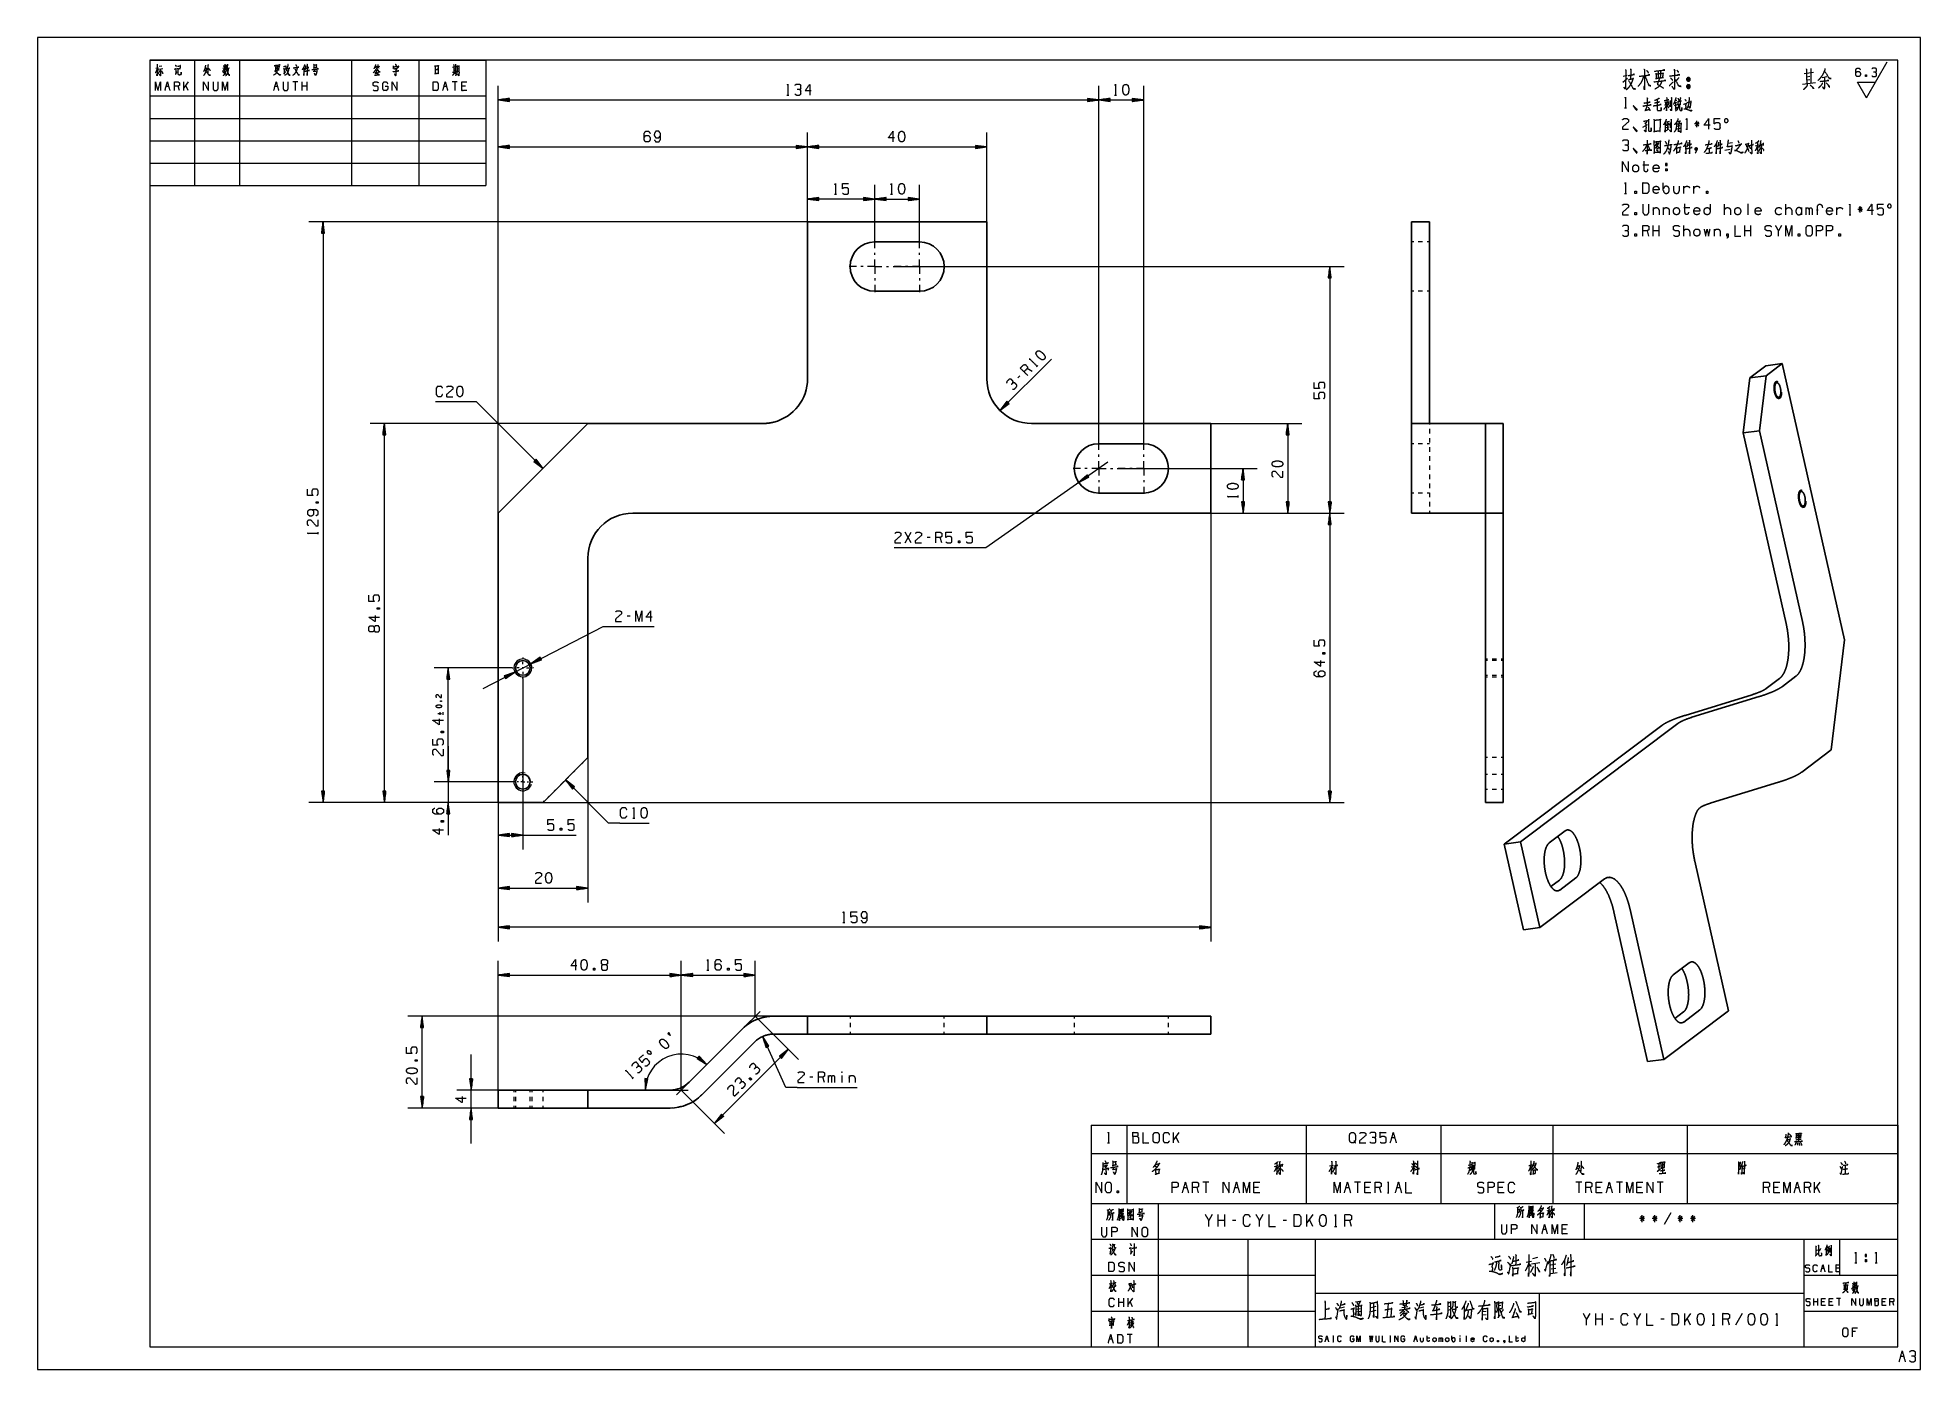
# Model space of a CAD drawing. Header units: millimetres. Extents: x 0 to 420, y 0 to 297.
import ezdxf

# ---------------------------------------------------------------- set-up
doc = ezdxf.new("R2010")
doc.units = ezdxf.units.MM
doc.layers.add('101', color=7, linetype='Continuous', true_color=0xffffff)

msp = doc.modelspace()

# ---------------------------------------------------------------- linework, layer by layer
at = {"layer": '101', "color": 133, "linetype": 'Continuous', "lineweight": 18}
for p, q in [((0, 297), (0, 0)), ((420, 297), (0, 297)), ((420, 0), (420, 297)), ((25, 292), (25, 264)), ((25, 292), (100, 292)), ((25, 292), (100, 292)), ((25, 292), (100, 292)), ((25, 292), (25, 5)), ((415, 292), (25, 292)), ((35, 292), (35, 264)), ((45, 292), (45, 264)), ((70, 292), (70, 264)), ((85, 292), (85, 264)), ((100, 292), (100, 264)), ((415, 5), (415, 292)), ((25, 284), (100, 284)), ((25, 279), (100, 279)), ((25, 274), (100, 274)), ((25, 269), (100, 269)), ((25, 264), (100, 264)), ((235, 37), (235, 5)), ((235, 37), (415, 37)), ((250, 37), (250, 5)), ((325, 37), (325, 29)), ((345, 37), (345, 29)), ((235, 29), (415, 29)), ((270, 29), (270, 5)), ((285, 29), (285, 5)), ((394, 29), (394, 5)), ((402, 29), (402, 21)), ((235, 21), (285, 21)), ((394, 21), (415, 21)), ((285, 17), (394, 17)), ((335, 17), (335, 5)), ((235, 13), (285, 13)), ((394, 13), (415, 13)), ((25, 5), (415, 5)), ((235, 5), (415, 5)), ((0, 0), (420, 0))]:
    msp.add_line(p, q, dxfattribs=at)
at = {"layer": '101', "color": 72, "linetype": 'Continuous', "lineweight": 18}
for p, q in [((26.34, 290.18), (26.96, 290.3)), ((26.7, 289.95), (26.92, 289.68)), ((26.99, 289.99), (27.95, 290.14)), ((27.13, 290.61), (27.71, 290.74)), ((41.34, 290.22), (42.13, 290.38)), ((42.25, 290.16), (42.79, 290.28)), ((53.17, 290.09), (53.7, 290.18)), ((75.25, 290.57), (75.67, 290.63)), ((75.35, 290.55), (75.45, 290.24)), ((75.82, 290.51), (76.35, 290.61)), ((75.98, 290.49), (76.11, 290.16)), ((92.56, 290.43), (93.43, 290.55)), ((92.84, 290.07), (93.11, 290.14)), ((93.6, 290.05), (93.85, 290.12)), ((28.66, 286.17), (29.22, 286.17)), ((31.62, 285.18), (31.34, 286.17)), ((33.59, 287.14), (32.63, 285.78)), ((32.63, 285.18), (32.63, 287.14)), ((33.59, 285.18), (33.04, 286.36)), ((52.94, 286.17), (53.49, 286.17)), ((54.91, 288.87), (55.37, 289.43)), ((58.02, 287.14), (56.9, 287.14)), ((57.46, 287.14), (57.46, 285.18)), ((59.02, 285.18), (59.02, 287.14)), ((60.14, 286.17), (59.02, 286.17)), ((60.14, 285.18), (60.14, 287.14)), ((75.83, 289.64), (75.37, 289.56)), ((90.65, 286.17), (91.2, 286.17)), ((93.6, 287.14), (92.49, 287.14)), ((92.86, 289.72), (93.09, 289.78)), ((93.05, 287.14), (93.05, 285.18)), ((95.45, 286.17), (94.61, 286.17)), ((353.61, 287.11), (354.67, 287.94)), ((353.67, 288.39), (354.62, 288.65)), ((393.72, 286.66), (396.61, 287.03)), ((394.07, 288.98), (396.19, 289.28)), ((394.62, 287.6), (395.34, 287.67)), ((394.65, 288.27), (395.37, 288.42)), ((399.13, 288.23), (398.09, 288.05)), ((167.12, 284.21), (167.55, 284.21)), ((240.26, 284.21), (240.69, 284.21)), ((365.73, 282), (365.07, 281.82)), ((365.22, 282.45), (365.69, 282.6)), ((365.29, 282.95), (365.71, 283.07)), ((354.01, 281.32), (354.43, 281.32)), ((358.1, 277.04), (359.16, 277.64)), ((363.28, 278.21), (364.04, 278.39)), ((364.16, 278.06), (364.16, 276.86)), ((366.38, 277.31), (365.75, 277.21)), ((370.65, 277.76), (369.65, 277.76)), ((369.82, 278.24), (370.49, 277.29)), ((370.48, 278.24), (369.82, 277.29)), ((370.14, 277.04), (370.14, 278.46)), ((363.29, 276.29), (363.98, 276.64)), ((363.33, 276.96), (363.89, 277.11)), ((365.68, 276.69), (366.42, 276.79)), ((367.67, 276.56), (368.09, 276.56)), ((378.12, 273.55), (377.02, 273.37)), ((383.2, 272.9), (384.01, 273.12)), ((372.91, 272.3), (372.89, 271.27)), ((376.4, 271.92), (377.59, 272.12)), ((358.1, 268.61), (359.43, 268.61)), ((362.66, 262.9), (362.66, 264.65)), ((363.15, 267.76), (363.49, 267.76)), ((363.15, 267.76), (363.15, 267.29)), ((177.76, 262.1), (178.19, 262.1)), ((190.26, 262.1), (190.69, 262.1)), ((354.01, 262.27), (354.43, 262.27)), ((367.21, 262.27), (367.21, 263.85)), ((369.49, 262.27), (369.49, 263.85)), ((360.38, 259.09), (360.38, 257.51)), ((362.66, 259.09), (362.66, 257.51)), ((367.21, 259.09), (368.54, 259.09)), ((376.32, 257.51), (376.32, 259.89)), ((381.54, 259.91), (381.54, 257.51)), ((389.97, 257.51), (389.97, 259.89)), ((393.58, 257.51), (393.58, 259.09)), ((394.53, 257.51), (394.53, 259.09)), ((397.23, 258.56), (396.8, 258.56)), ((401.36, 257.51), (401.36, 259.09)), ((404.09, 257.51), (404.52, 257.51)), ((407.08, 258.71), (406.07, 258.71)), ((406.25, 259.19), (406.92, 258.24)), ((406.9, 259.19), (406.25, 258.24)), ((406.56, 257.99), (406.56, 259.41)), ((359.45, 252.75), (359.11, 253.95)), ((360.38, 252.75), (360.38, 255.12)), ((361.72, 253.95), (360.38, 253.95)), ((361.72, 252.75), (361.72, 255.12)), ((367.21, 252.75), (367.21, 255.12)), ((374.04, 254.32), (374.04, 252.75)), ((380.87, 252.75), (380.87, 255.12)), ((382.21, 253.95), (380.87, 253.95)), ((382.21, 252.75), (382.21, 255.12)), ((389.04, 255.12), (388.37, 253.95)), ((221.84, 222.58), (220.75, 223.19)), ((222.82, 223.56), (223.12, 223.86)), ((219.14, 221.58), (218.67, 221.1)), ((267.81, 194.46), (267.81, 194.88)), ((62.58, 186.29), (62.58, 186.72)), ((194.86, 184.32), (193.52, 186.69)), ((193.52, 184.32), (194.86, 186.69)), ((199.08, 185.52), (198.41, 185.52)), ((201.69, 184.32), (201.36, 185.52)), ((132.19, 167.99), (131.52, 167.99)), ((89.3, 146.27), (90.1, 146.27)), ((89.7, 146.55), (89.7, 145.98)), ((90.49, 145.98), (90.49, 146.55)), ((132.8, 122.93), (133.22, 122.93)), ((179.62, 99.67), (180.05, 99.67)), ((149.32, 89.02), (149.75, 89.02)), ((132.6, 64.8), (132.92, 65.08)), ((172.91, 65.18), (172.24, 65.18)), ((175.53, 63.98), (175.19, 65.18)), ((176.46, 63.98), (176.46, 65.55)), ((179.41, 65.55), (179.41, 63.98)), ((181.01, 65.55), (181.01, 63.98)), ((235, 54.46), (243, 54.46)), ((235, 54.46), (235, 48.11)), ((238.67, 50.48), (239.09, 50.48)), ((243, 54.46), (243, 48.11)), ((243, 54.46), (283, 54.46)), ((254.57, 52.85), (253.41, 51.2)), ((253.41, 50.48), (253.41, 52.85)), ((254.57, 50.48), (253.9, 51.9)), ((283, 54.46), (283, 48.11)), ((283, 54.46), (313, 54.46)), ((302.09, 51.68), (302.76, 51.68)), ((313, 54.46), (313, 48.11)), ((313, 54.46), (338, 54.46)), ((338, 54.46), (338, 48.11)), ((338, 54.46), (368, 54.46)), ((368, 54.46), (368, 48.11)), ((368, 54.46), (415, 54.46)), ((392.8, 52.53), (392.8, 50.83)), ((415, 54.46), (415, 48.11)), ((235, 48.11), (243, 48.11)), ((235, 48.11), (235, 37)), ((243, 48.11), (243, 37)), ((243, 48.11), (283, 48.11)), ((283, 48.11), (283, 37)), ((283, 48.11), (313, 48.11)), ((313, 48.11), (313, 37)), ((313, 48.11), (338, 48.11)), ((338, 48.11), (338, 37)), ((338, 48.11), (368, 48.11)), ((368, 48.11), (368, 37)), ((368, 48.11), (415, 48.11)), ((415, 48.11), (415, 37)), ((275.91, 45.23), (276.73, 45.45)), ((288.21, 45.4), (289.01, 45.55)), ((306.41, 45.2), (307.27, 45.33)), ((319.13, 45.55), (319.78, 45.7)), ((362.27, 45.55), (362.75, 45.65)), ((362.5, 46.1), (362.48, 43.7)), ((403.26, 45.53), (403.26, 43.6)), ((255.72, 40.56), (256.39, 40.56)), ((259, 39.36), (258.67, 40.56)), ((261.28, 41.74), (259.94, 41.74)), ((260.61, 41.74), (260.61, 39.36)), ((267.1, 40.56), (267.77, 40.56)), ((272.33, 40.56), (271.32, 40.56)), ((291.86, 40.56), (292.53, 40.56)), ((295.14, 41.74), (293.8, 41.74)), ((294.47, 41.74), (294.47, 39.36)), ((297.08, 40.56), (296.08, 40.56)), ((299.7, 39.36), (299.36, 40.56)), ((301.12, 41.74), (301.46, 41.74)), ((301.12, 39.36), (301.46, 39.36)), ((301.3, 41.74), (301.3, 39.36)), ((303.24, 40.56), (303.91, 40.56)), ((326.85, 40.56), (325.84, 40.56)), ((344.45, 41.74), (343.11, 41.74)), ((343.78, 41.74), (343.78, 39.36)), ((346.73, 39.36), (346.39, 40.56)), ((348.67, 40.56), (347.66, 40.56)), ((350.27, 40.56), (350.94, 40.56)), ((353.56, 41.74), (352.21, 41.74)), ((352.88, 41.74), (352.88, 39.36)), ((357.77, 40.56), (356.76, 40.56)), ((362.66, 41.74), (361.32, 41.74)), ((361.99, 41.74), (361.99, 39.36)), ((386.37, 39.36), (386.04, 40.56)), ((388.31, 40.56), (387.31, 40.56)), ((392.19, 40.56), (392.87, 40.56)), ((395.48, 39.36), (395.14, 40.56)), ((397.58, 41.74), (396.41, 40.09)), ((396.41, 39.36), (396.41, 41.74)), ((397.58, 39.36), (396.91, 40.79)), ((235, 37), (243, 37)), ((241.5, 33.66), (242.04, 33.81)), ((241.79, 35.05), (241.78, 33.74)), ((243, 37), (283, 37)), ((262.01, 34.5), (261.27, 33.21)), ((263.36, 31.88), (263.36, 34.5)), ((264.84, 31.88), (264.84, 34.5)), ((273.33, 34.5), (272.58, 33.21)), ((283, 37), (313, 37)), ((284.45, 34.5), (283.16, 32.68)), ((283.16, 31.88), (283.16, 34.5)), ((313, 37), (338, 37)), ((332.92, 34.28), (333.47, 34.43)), ((333.22, 35.67), (333.2, 34.36)), ((336.72, 35.38), (337.43, 35.58)), ((338, 37), (368, 37)), ((358.49, 33.64), (357.38, 33.64)), ((357.58, 34.17), (358.32, 33.12)), ((358.3, 34.17), (357.58, 33.12)), ((357.93, 32.84), (357.93, 34.42)), ((361.32, 33.64), (360.21, 33.64)), ((360.4, 34.17), (361.15, 33.12)), ((361.13, 34.17), (360.4, 33.12)), ((360.76, 32.84), (360.76, 34.42)), ((364.35, 34.94), (362.86, 32.32)), ((366.98, 33.64), (365.87, 33.64)), ((366.06, 34.17), (366.8, 33.12)), ((366.78, 34.17), (366.06, 33.12)), ((366.41, 32.84), (366.41, 34.42)), ((368, 37), (415, 37)), ((369.81, 33.64), (368.7, 33.64)), ((368.89, 34.17), (369.63, 33.12)), ((369.61, 34.17), (368.89, 33.12)), ((369.24, 32.84), (369.24, 34.42)), ((264.84, 33.21), (263.36, 33.21)), ((267.3, 33.21), (266.56, 33.21)), ((278.61, 33.21), (277.87, 33.21)), ((284.45, 31.88), (283.7, 33.45)), ((289.32, 31.88), (289.79, 31.88)), ((293.13, 31.88), (292.76, 33.21)), ((335.89, 31.26), (336.48, 31.26)), ((341.01, 31.26), (340.12, 31.26)), ((396.78, 26.5), (397.1, 26.62)), ((332.03, 23.91), (333.23, 24.15)), ((332.73, 23.48), (333.15, 22.97)), ((333.28, 23.56), (335.09, 23.83)), ((333.53, 24.74), (334.65, 24.98)), ((337.54, 21.39), (338.96, 21.59)), ((337.6, 23.32), (338.68, 23.52)), ((337.63, 22.38), (338.71, 22.57)), ((398.04, 22.56), (398.48, 22.56)), ((401.88, 22.56), (401.21, 22.56)), ((405.37, 23.74), (405.8, 23.74)), ((407.69, 24.46), (408.02, 24.46)), ((407.69, 24.46), (407.69, 23.99)), ((409.93, 23.74), (410.35, 23.74)), ((239.62, 19.15), (239.06, 19.01)), ((239.43, 18.9), (239.63, 18.63)), ((404.78, 18.63), (405.57, 18.79)), ((405.68, 18.57), (406.23, 18.69)), ((241.17, 13.94), (241.17, 15.91)), ((242.28, 14.94), (241.17, 14.94)), ((242.28, 13.94), (242.28, 15.91)), ((244.25, 15.91), (243.29, 14.54)), ((243.29, 13.94), (243.29, 15.91)), ((244.25, 13.94), (243.7, 15.12)), ((290.64, 13.69), (291.54, 13.94)), ((294.25, 13.42), (295.03, 13.59)), ((294.25, 12.8), (295.08, 13)), ((297.47, 12.9), (298.59, 13.18)), ((298.54, 14.01), (297.49, 13.73)), ((301.25, 14.63), (300.98, 11.62)), ((304.3, 13.8), (305.66, 14.04)), ((308.32, 13.69), (309.22, 13.94)), ((315.02, 14.01), (314.63, 13.94)), ((315, 13.25), (314.63, 13.14)), ((323.17, 12.9), (322.32, 12.8)), ((323.85, 14.45), (323.66, 14.35)), ((326.44, 14.25), (325.93, 14.18)), ((396.24, 14.25), (396.24, 15.82)), ((397.13, 15.04), (396.24, 15.04)), ((397.13, 14.25), (397.13, 15.82)), ((398.6, 15.04), (397.94, 15.04)), ((400.3, 15.04), (399.63, 15.04)), ((402.22, 15.82), (401.33, 15.82)), ((401.78, 15.82), (401.78, 14.25)), ((412.18, 15.04), (411.51, 15.04)), ((414.1, 14.25), (413.88, 15.04)), ((239.32, 10.28), (239.85, 10.36)), ((243.7, 10.96), (243.12, 10.84)), ((243.49, 10.67), (243.68, 10.43)), ((322.32, 12.14), (323.17, 12.25)), ((346.28, 12.47), (345.54, 11.17)), ((347.63, 9.85), (347.63, 12.47)), ((349.11, 11.17), (347.63, 11.17)), ((349.11, 9.85), (349.11, 12.47)), ((351.57, 11.17), (350.83, 11.17)), ((357.6, 12.47), (356.86, 11.17)), ((362.88, 11.17), (362.14, 11.17)), ((368.72, 12.47), (367.43, 10.65)), ((367.43, 9.85), (367.43, 12.47)), ((368.72, 9.85), (367.98, 11.42)), ((373.59, 9.85), (374.06, 9.85)), ((377.4, 9.85), (377.03, 11.17)), ((380.23, 12.47), (378.74, 9.85)), ((387.74, 9.85), (388.21, 9.85)), ((405.52, 8.46), (404.84, 8.46)), ((239.1, 6.79), (239.66, 6.79)), ((244.18, 7.77), (243.07, 7.77)), ((243.62, 7.77), (243.62, 5.8)), ((287.41, 6.84), (287.78, 6.84)), ((288.91, 7.48), (289.1, 7.48)), ((288.91, 6.17), (289.1, 6.17)), ((289.01, 7.48), (289.01, 6.17)), ((301.64, 7.48), (301.83, 7.48)), ((301.64, 6.17), (301.83, 6.17)), ((301.74, 7.48), (301.74, 6.17)), ((307.21, 6.84), (307.58, 6.84)), ((309.85, 7.04), (310.59, 7.04)), ((312.68, 6.17), (312.68, 7.04)), ((315.51, 6.52), (315.51, 7.48)), ((317.3, 7.04), (317.3, 6.17)), ((318.71, 7.5), (318.71, 6.17)), ((329.66, 7.04), (330.39, 7.04)), ((415.62, 2.91), (416.3, 2.91))]:
    msp.add_line(p, q, dxfattribs=at)
at = {"layer": '101', "color": 43, "linetype": 'Continuous', "lineweight": 18}
for p, q in [((408.01, 283.59), (412.62, 291.59)), ((405.99, 287.09), (410.03, 287.09)), ((408.01, 283.59), (405.99, 287.09))]:
    msp.add_line(p, q, dxfattribs=at)
at = {"layer": '101', "color": 22, "linetype": 'Continuous', "lineweight": 18}
for p, q in [((102.74, 190.94), (102.74, 286.29)), ((236.74, 206.64), (236.74, 286.29)), ((236.74, 206.64), (236.74, 286.29)), ((246.74, 206.64), (246.74, 286.29)), ((105.28, 283.45), (102.74, 283.12)), ((102.74, 283.12), (105.28, 282.78)), ((102.74, 283.12), (236.74, 283.12)), ((105.28, 283.14), (102.94, 283.14)), ((105.28, 283.09), (102.94, 283.09)), ((105.28, 283.2), (103.32, 283.2)), ((105.28, 283.04), (103.32, 283.04)), ((105.28, 283.25), (103.71, 283.25)), ((105.28, 282.99), (103.71, 282.99)), ((105.28, 283.3), (104.1, 283.3)), ((105.28, 282.94), (104.1, 282.94)), ((105.28, 283.35), (104.48, 283.35)), ((105.28, 282.89), (104.48, 282.89)), ((105.28, 283.4), (104.87, 283.4)), ((105.28, 282.84), (104.87, 282.84)), ((105.28, 283.45), (105.25, 283.45)), ((105.28, 283.45), (105.25, 283.45)), ((105.28, 282.79), (105.25, 282.79)), ((105.28, 282.79), (105.25, 282.79)), ((105.28, 282.78), (105.28, 283.45)), ((234.2, 283.45), (234.24, 283.45)), ((234.2, 283.45), (234.24, 283.45)), ((234.2, 283.45), (234.2, 282.78)), ((236.74, 283.12), (234.2, 283.45)), ((234.2, 283.4), (234.62, 283.4)), ((234.2, 283.35), (235.01, 283.35)), ((234.2, 283.3), (235.39, 283.3)), ((234.2, 283.25), (235.78, 283.25)), ((234.2, 283.2), (236.17, 283.2)), ((234.2, 283.14), (236.55, 283.14)), ((234.2, 282.78), (236.74, 283.12)), ((234.2, 283.09), (236.55, 283.09)), ((234.2, 283.04), (236.17, 283.04)), ((234.2, 282.99), (235.78, 282.99)), ((234.2, 282.94), (235.39, 282.94)), ((234.2, 282.89), (235.01, 282.89)), ((234.2, 282.84), (234.62, 282.84)), ((234.2, 282.79), (234.24, 282.79)), ((234.2, 282.79), (234.24, 282.79)), ((239.28, 283.45), (236.74, 283.12)), ((236.74, 283.12), (239.28, 282.78)), ((236.74, 283.12), (246.74, 283.12)), ((239.28, 283.14), (236.94, 283.14)), ((239.28, 283.09), (236.94, 283.09)), ((239.28, 283.2), (237.32, 283.2)), ((239.28, 283.04), (237.32, 283.04)), ((239.28, 283.25), (237.71, 283.25)), ((239.28, 282.99), (237.71, 282.99)), ((239.28, 283.3), (238.1, 283.3)), ((239.28, 282.94), (238.1, 282.94)), ((239.28, 283.35), (238.48, 283.35)), ((239.28, 282.89), (238.48, 282.89)), ((239.28, 283.4), (238.87, 283.4)), ((239.28, 282.84), (238.87, 282.84)), ((239.28, 283.45), (239.25, 283.45)), ((239.28, 283.45), (239.25, 283.45)), ((239.28, 282.79), (239.25, 282.79)), ((239.28, 282.79), (239.25, 282.79)), ((239.28, 282.78), (239.28, 283.45)), ((244.2, 283.45), (244.24, 283.45)), ((244.2, 283.45), (244.24, 283.45)), ((244.2, 283.45), (244.2, 282.78)), ((246.74, 283.12), (244.2, 283.45)), ((244.2, 283.4), (244.62, 283.4)), ((244.2, 283.35), (245.01, 283.35)), ((244.2, 283.3), (245.39, 283.3)), ((244.2, 283.25), (245.78, 283.25)), ((244.2, 283.2), (246.17, 283.2)), ((244.2, 283.14), (246.55, 283.14)), ((244.2, 282.78), (246.74, 283.12)), ((244.2, 283.09), (246.55, 283.09)), ((244.2, 283.04), (246.17, 283.04)), ((244.2, 282.99), (245.78, 282.99)), ((244.2, 282.94), (245.39, 282.94)), ((244.2, 282.89), (245.01, 282.89)), ((244.2, 282.84), (244.62, 282.84)), ((244.2, 282.79), (244.24, 282.79)), ((244.2, 282.79), (244.24, 282.79)), ((102.74, 190.94), (102.74, 275.82)), ((171.74, 255.94), (171.74, 275.82)), ((171.74, 255.94), (171.74, 275.82)), ((211.74, 255.94), (211.74, 275.82)), ((105.28, 272.98), (102.74, 272.65)), ((102.74, 272.65), (105.28, 272.31)), ((102.74, 272.65), (171.74, 272.65)), ((105.28, 272.67), (102.94, 272.67)), ((105.28, 272.62), (102.94, 272.62)), ((105.28, 272.72), (103.32, 272.72)), ((105.28, 272.57), (103.32, 272.57)), ((105.28, 272.78), (103.71, 272.78)), ((105.28, 272.52), (103.71, 272.52)), ((105.28, 272.83), (104.1, 272.83)), ((105.28, 272.47), (104.1, 272.47)), ((105.28, 272.88), (104.48, 272.88)), ((105.28, 272.42), (104.48, 272.42)), ((105.28, 272.93), (104.87, 272.93)), ((105.28, 272.37), (104.87, 272.37)), ((105.28, 272.98), (105.25, 272.98)), ((105.28, 272.98), (105.25, 272.98)), ((105.28, 272.32), (105.25, 272.32)), ((105.28, 272.32), (105.25, 272.32)), ((105.28, 272.31), (105.28, 272.98)), ((169.2, 272.98), (169.24, 272.98)), ((169.2, 272.98), (169.24, 272.98)), ((169.2, 272.98), (169.2, 272.31)), ((171.74, 272.65), (169.2, 272.98)), ((169.2, 272.93), (169.62, 272.93)), ((169.2, 272.88), (170.01, 272.88)), ((169.2, 272.83), (170.39, 272.83)), ((169.2, 272.78), (170.78, 272.78)), ((169.2, 272.72), (171.17, 272.72)), ((169.2, 272.67), (171.55, 272.67)), ((169.2, 272.31), (171.74, 272.65)), ((169.2, 272.62), (171.55, 272.62)), ((169.2, 272.57), (171.17, 272.57)), ((169.2, 272.52), (170.78, 272.52)), ((169.2, 272.47), (170.39, 272.47)), ((169.2, 272.42), (170.01, 272.42)), ((169.2, 272.37), (169.62, 272.37)), ((169.2, 272.32), (169.24, 272.32)), ((169.2, 272.32), (169.24, 272.32)), ((174.28, 272.98), (171.74, 272.65)), ((171.74, 272.65), (174.28, 272.31)), ((171.74, 272.65), (211.74, 272.65)), ((174.28, 272.67), (171.94, 272.67)), ((174.28, 272.62), (171.94, 272.62)), ((174.28, 272.72), (172.32, 272.72)), ((174.28, 272.57), (172.32, 272.57)), ((174.28, 272.78), (172.71, 272.78)), ((174.28, 272.52), (172.71, 272.52)), ((174.28, 272.83), (173.1, 272.83)), ((174.28, 272.47), (173.1, 272.47)), ((174.28, 272.88), (173.48, 272.88)), ((174.28, 272.42), (173.48, 272.42)), ((174.28, 272.93), (173.87, 272.93)), ((174.28, 272.37), (173.87, 272.37)), ((174.28, 272.98), (174.25, 272.98)), ((174.28, 272.98), (174.25, 272.98)), ((174.28, 272.32), (174.25, 272.32)), ((174.28, 272.32), (174.25, 272.32)), ((174.28, 272.31), (174.28, 272.98)), ((209.2, 272.98), (209.24, 272.98)), ((209.2, 272.98), (209.24, 272.98)), ((209.2, 272.98), (209.2, 272.31)), ((211.74, 272.65), (209.2, 272.98)), ((209.2, 272.93), (209.62, 272.93)), ((209.2, 272.88), (210.01, 272.88)), ((209.2, 272.83), (210.39, 272.83)), ((209.2, 272.78), (210.78, 272.78)), ((209.2, 272.72), (211.17, 272.72)), ((209.2, 272.67), (211.55, 272.67)), ((209.2, 272.31), (211.74, 272.65)), ((209.2, 272.62), (211.55, 272.62)), ((209.2, 272.57), (211.17, 272.57)), ((209.2, 272.52), (210.78, 272.52)), ((209.2, 272.47), (210.39, 272.47)), ((209.2, 272.42), (210.01, 272.42)), ((209.2, 272.37), (209.62, 272.37)), ((209.2, 272.32), (209.24, 272.32)), ((209.2, 272.32), (209.24, 272.32)), ((171.74, 255.94), (171.74, 264.18)), ((174.28, 261.34), (171.74, 261.01)), ((171.74, 261.01), (174.28, 260.67)), ((186.74, 261.01), (171.74, 261.01)), ((174.28, 261.03), (171.94, 261.03)), ((174.28, 260.98), (171.94, 260.98)), ((174.28, 261.08), (172.32, 261.08)), ((174.28, 260.93), (172.32, 260.93)), ((174.28, 261.13), (172.71, 261.13)), ((174.28, 260.88), (172.71, 260.88)), ((174.28, 261.18), (173.1, 261.18)), ((174.28, 260.83), (173.1, 260.83)), ((174.28, 261.23), (173.48, 261.23)), ((174.28, 260.78), (173.48, 260.78)), ((174.28, 261.29), (173.87, 261.29)), ((174.28, 260.73), (173.87, 260.73)), ((174.28, 261.34), (174.25, 261.34)), ((174.28, 261.34), (174.25, 261.34)), ((174.28, 260.68), (174.25, 260.68)), ((174.28, 260.68), (174.25, 260.68)), ((174.28, 260.67), (174.28, 261.34)), ((184.2, 261.34), (184.24, 261.34)), ((184.2, 261.34), (184.24, 261.34)), ((184.2, 261.34), (184.2, 260.67)), ((186.74, 261.01), (184.2, 261.34)), ((184.2, 261.29), (184.62, 261.29)), ((184.2, 261.23), (185.01, 261.23)), ((184.2, 261.18), (185.39, 261.18)), ((184.2, 261.13), (185.78, 261.13)), ((184.2, 261.08), (186.17, 261.08)), ((184.2, 261.03), (186.55, 261.03)), ((184.2, 260.67), (186.74, 261.01)), ((184.2, 260.98), (186.55, 260.98)), ((184.2, 260.93), (186.17, 260.93)), ((184.2, 260.88), (185.78, 260.88)), ((184.2, 260.83), (185.39, 260.83)), ((184.2, 260.78), (185.01, 260.78)), ((184.2, 260.73), (184.62, 260.73)), ((184.2, 260.68), (184.24, 260.68)), ((184.2, 260.68), (184.24, 260.68)), ((186.74, 251.64), (186.74, 264.18)), ((186.74, 251.64), (186.74, 264.18)), ((189.28, 261.34), (186.74, 261.01)), ((186.74, 261.01), (189.28, 260.67)), ((186.74, 261.01), (196.74, 261.01)), ((189.28, 261.03), (186.94, 261.03)), ((189.28, 260.98), (186.94, 260.98)), ((189.28, 261.08), (187.32, 261.08)), ((189.28, 260.93), (187.32, 260.93)), ((189.28, 261.13), (187.71, 261.13)), ((189.28, 260.88), (187.71, 260.88)), ((189.28, 261.18), (188.1, 261.18)), ((189.28, 260.83), (188.1, 260.83)), ((189.28, 261.23), (188.48, 261.23)), ((189.28, 260.78), (188.48, 260.78)), ((189.28, 261.29), (188.87, 261.29)), ((189.28, 260.73), (188.87, 260.73)), ((189.28, 261.34), (189.25, 261.34)), ((189.28, 261.34), (189.25, 261.34)), ((189.28, 260.68), (189.25, 260.68)), ((189.28, 260.68), (189.25, 260.68)), ((189.28, 260.67), (189.28, 261.34)), ((194.2, 261.34), (194.24, 261.34)), ((194.2, 261.34), (194.24, 261.34)), ((194.2, 261.34), (194.2, 260.67)), ((196.74, 261.01), (194.2, 261.34)), ((194.2, 261.29), (194.62, 261.29)), ((194.2, 261.23), (195.01, 261.23)), ((194.2, 261.18), (195.39, 261.18)), ((194.2, 261.13), (195.78, 261.13)), ((194.2, 261.08), (196.17, 261.08)), ((194.2, 261.03), (196.55, 261.03)), ((194.2, 260.67), (196.74, 261.01)), ((194.2, 260.98), (196.55, 260.98)), ((194.2, 260.93), (196.17, 260.93)), ((194.2, 260.88), (195.78, 260.88)), ((194.2, 260.83), (195.39, 260.83)), ((194.2, 260.78), (195.01, 260.78)), ((194.2, 260.73), (194.62, 260.73)), ((194.2, 260.68), (194.24, 260.68)), ((194.2, 260.68), (194.24, 260.68)), ((196.74, 251.64), (196.74, 264.18)), ((171.74, 255.94), (60.5, 255.94)), ((63.68, 255.94), (63.34, 253.4)), ((63.34, 253.4), (64.01, 253.4)), ((63.35, 253.4), (63.35, 253.43)), ((63.35, 253.4), (63.35, 253.43)), ((63.4, 253.4), (63.4, 253.82)), ((63.45, 253.4), (63.45, 254.2)), ((63.5, 253.4), (63.5, 254.59)), ((63.55, 253.4), (63.55, 254.97)), ((63.6, 253.4), (63.6, 255.36)), ((63.65, 253.4), (63.65, 255.74)), ((64.01, 253.4), (63.68, 255.94)), ((63.68, 255.94), (63.68, 126.44)), ((63.7, 253.4), (63.7, 255.74)), ((63.75, 253.4), (63.75, 255.36)), ((63.8, 253.4), (63.8, 254.97)), ((63.85, 253.4), (63.85, 254.59)), ((63.9, 253.4), (63.9, 254.2)), ((63.95, 253.4), (63.95, 253.82)), ((64.01, 253.4), (64.01, 253.43)), ((64.01, 253.4), (64.01, 253.43)), ((192.44, 245.94), (291.43, 245.94)), ((288.26, 245.94), (287.93, 243.4)), ((287.98, 243.4), (287.98, 243.82)), ((288.03, 243.4), (288.03, 244.2)), ((288.08, 243.4), (288.08, 244.59)), ((288.13, 243.4), (288.13, 244.97)), ((288.18, 243.4), (288.18, 245.36)), ((288.23, 243.4), (288.23, 245.74)), ((288.59, 243.4), (288.26, 245.94)), ((288.26, 245.94), (288.26, 190.94)), ((288.29, 243.4), (288.29, 245.74)), ((288.34, 243.4), (288.34, 245.36)), ((288.39, 243.4), (288.39, 244.97)), ((288.44, 243.4), (288.44, 244.59)), ((288.49, 243.4), (288.49, 244.2)), ((288.54, 243.4), (288.54, 243.82)), ((287.93, 243.4), (287.93, 243.43)), ((287.93, 243.4), (287.93, 243.43)), ((287.93, 243.4), (288.59, 243.4)), ((288.59, 243.4), (288.59, 243.43)), ((288.59, 243.4), (288.59, 243.43)), ((226.14, 225.33), (214.67, 213.87)), ((88.79, 215.84), (95.3, 215.84)), ((95.3, 215.84), (97.84, 215.84)), ((97.84, 215.84), (112.74, 200.94)), ((216.23, 215.9), (214.67, 213.87)), ((214.67, 213.87), (216.7, 215.43)), ((216.45, 215.68), (214.79, 214.02)), ((216.49, 215.65), (214.83, 213.99)), ((216.41, 215.72), (215.03, 214.33)), ((216.52, 215.61), (215.13, 214.22)), ((216.38, 215.75), (215.26, 214.64)), ((216.56, 215.57), (215.44, 214.46)), ((216.34, 215.79), (215.5, 214.95)), ((216.31, 215.83), (215.74, 215.26)), ((216.59, 215.54), (215.75, 214.7)), ((216.27, 215.86), (215.98, 215.57)), ((216.63, 215.5), (216.06, 214.93)), ((216.23, 215.9), (216.21, 215.88)), ((216.23, 215.9), (216.21, 215.88)), ((216.7, 215.43), (216.23, 215.9)), ((216.67, 215.47), (216.37, 215.17)), ((216.7, 215.43), (216.68, 215.41)), ((216.7, 215.43), (216.68, 215.41)), ((122.74, 210.94), (74.17, 210.94)), ((77.34, 210.94), (77.01, 208.4)), ((77.26, 208.4), (77.26, 210.36)), ((77.32, 208.4), (77.32, 210.74)), ((77.67, 208.4), (77.34, 210.94)), ((77.34, 126.44), (77.34, 210.94)), ((77.37, 208.4), (77.37, 210.74)), ((77.42, 208.4), (77.42, 210.36)), ((261.74, 210.94), (282.04, 210.94)), ((278.86, 210.94), (278.53, 208.4)), ((278.79, 208.4), (278.79, 210.36)), ((278.84, 208.4), (278.84, 210.74)), ((279.2, 208.4), (278.86, 210.94)), ((278.86, 210.94), (278.86, 190.94)), ((278.89, 208.4), (278.89, 210.74)), ((278.94, 208.4), (278.94, 210.36)), ((77.01, 208.4), (77.01, 208.43)), ((77.01, 208.4), (77.01, 208.43)), ((77.01, 208.4), (77.67, 208.4)), ((77.06, 208.4), (77.06, 208.82)), ((77.11, 208.4), (77.11, 209.2)), ((77.16, 208.4), (77.16, 209.59)), ((77.21, 208.4), (77.21, 209.97)), ((77.47, 208.4), (77.47, 209.97)), ((77.52, 208.4), (77.52, 209.59)), ((77.57, 208.4), (77.57, 209.2)), ((77.62, 208.4), (77.62, 208.82)), ((77.67, 208.4), (77.67, 208.43)), ((77.67, 208.4), (77.67, 208.43)), ((278.53, 208.4), (278.53, 208.43)), ((278.53, 208.4), (278.53, 208.43)), ((278.53, 208.4), (279.2, 208.4)), ((278.58, 208.4), (278.58, 208.82)), ((278.63, 208.4), (278.63, 209.2)), ((278.68, 208.4), (278.68, 209.59)), ((278.73, 208.4), (278.73, 209.97)), ((278.99, 208.4), (278.99, 209.97)), ((279.04, 208.4), (279.04, 209.59)), ((279.09, 208.4), (279.09, 209.2)), ((279.14, 208.4), (279.14, 208.82)), ((279.19, 208.4), (279.19, 208.43)), ((279.19, 208.4), (279.19, 208.43)), ((111.18, 202.97), (110.71, 202.5)), ((110.71, 202.5), (112.74, 200.94)), ((110.72, 202.5), (110.74, 202.48)), ((110.72, 202.5), (110.74, 202.48)), ((110.75, 202.54), (111.05, 202.24)), ((110.79, 202.57), (111.36, 202)), ((110.82, 202.61), (111.66, 201.77)), ((110.86, 202.64), (111.97, 201.53)), ((110.89, 202.68), (112.28, 201.29)), ((110.93, 202.72), (112.59, 201.06)), ((110.97, 202.75), (112.63, 201.09)), ((111, 202.79), (112.39, 201.4)), ((111.04, 202.82), (112.15, 201.71)), ((111.07, 202.86), (111.92, 202.02)), ((111.11, 202.9), (111.68, 202.33)), ((111.15, 202.93), (111.44, 202.64)), ((111.18, 202.97), (111.2, 202.94)), ((111.18, 202.97), (111.2, 202.94)), ((112.74, 200.94), (111.18, 202.97)), ((238.74, 202.34), (211.5, 183.23)), ((234.13, 199.51), (232.24, 197.78)), ((232.24, 197.78), (234.51, 198.96)), ((234.31, 199.26), (232.39, 197.91)), ((234.34, 199.22), (232.41, 197.87)), ((234.28, 199.3), (232.67, 198.17)), ((234.37, 199.18), (232.76, 198.05)), ((234.25, 199.34), (232.96, 198.44)), ((234.39, 199.13), (233.1, 198.23)), ((234.22, 199.38), (233.25, 198.7)), ((234.42, 199.09), (233.45, 198.41)), ((234.19, 199.42), (233.53, 198.96)), ((234.45, 199.05), (233.79, 198.59)), ((234.16, 199.47), (233.82, 199.23)), ((234.13, 199.51), (234.11, 199.49)), ((234.13, 199.51), (234.11, 199.49)), ((234.51, 198.96), (234.13, 199.51)), ((234.48, 199.01), (234.14, 198.77)), ((234.51, 198.97), (234.48, 198.95)), ((234.51, 198.97), (234.48, 198.95)), ((242.44, 200.94), (272.08, 200.94)), ((268.9, 200.94), (268.57, 198.4)), ((268.57, 198.4), (268.57, 198.43)), ((268.57, 198.4), (268.57, 198.43)), ((268.57, 198.4), (269.24, 198.4)), ((268.62, 198.4), (268.62, 198.82)), ((268.67, 198.4), (268.67, 199.2)), ((268.72, 198.4), (268.72, 199.59)), ((268.77, 198.4), (268.77, 199.97)), ((268.83, 198.4), (268.83, 200.36)), ((268.88, 198.4), (268.88, 200.74)), ((269.24, 198.4), (268.9, 200.94)), ((268.9, 200.94), (268.9, 190.94)), ((268.93, 198.4), (268.93, 200.74)), ((268.98, 198.4), (268.98, 200.36)), ((269.03, 198.4), (269.03, 199.97)), ((269.08, 198.4), (269.08, 199.59)), ((269.13, 198.4), (269.13, 199.2)), ((269.18, 198.4), (269.18, 198.82)), ((269.23, 198.4), (269.23, 198.43)), ((269.23, 198.4), (269.23, 198.43)), ((268.57, 193.48), (268.57, 193.45)), ((268.57, 193.48), (268.57, 193.45)), ((268.57, 193.48), (268.9, 190.94)), ((269.24, 193.48), (268.57, 193.48)), ((268.62, 193.48), (268.62, 193.06)), ((268.67, 193.48), (268.67, 192.67)), ((268.72, 193.48), (268.72, 192.29)), ((268.77, 193.48), (268.77, 191.9)), ((268.83, 193.48), (268.83, 191.52)), ((268.88, 193.48), (268.88, 191.13)), ((268.9, 190.94), (269.24, 193.48)), ((268.93, 193.48), (268.93, 191.13)), ((268.98, 193.48), (268.98, 191.52)), ((269.03, 193.48), (269.03, 191.9)), ((269.08, 193.48), (269.08, 192.29)), ((269.13, 193.48), (269.13, 192.67)), ((269.18, 193.48), (269.18, 193.06)), ((269.23, 193.48), (269.23, 193.45)), ((269.23, 193.48), (269.23, 193.45)), ((278.53, 193.48), (278.53, 193.45)), ((278.53, 193.48), (278.53, 193.45)), ((278.53, 193.48), (278.86, 190.94)), ((279.2, 193.48), (278.53, 193.48)), ((278.58, 193.48), (278.58, 193.06)), ((278.63, 193.48), (278.63, 192.67)), ((278.68, 193.48), (278.68, 192.29)), ((278.73, 193.48), (278.73, 191.9)), ((278.79, 193.48), (278.79, 191.52)), ((278.84, 193.48), (278.84, 191.13)), ((278.86, 190.94), (279.2, 193.48)), ((278.89, 193.48), (278.89, 191.13)), ((278.94, 193.48), (278.94, 191.52)), ((278.99, 193.48), (278.99, 191.9)), ((279.04, 193.48), (279.04, 192.29)), ((279.09, 193.48), (279.09, 192.67)), ((279.14, 193.48), (279.14, 193.06)), ((279.19, 193.48), (279.19, 193.45)), ((279.19, 193.48), (279.19, 193.45)), ((287.93, 193.48), (287.93, 193.45)), ((287.93, 193.48), (287.93, 193.45)), ((287.93, 193.48), (288.26, 190.94)), ((288.59, 193.48), (287.93, 193.48)), ((287.98, 193.48), (287.98, 193.06)), ((288.03, 193.48), (288.03, 192.67)), ((288.08, 193.48), (288.08, 192.29)), ((288.13, 193.48), (288.13, 191.9)), ((288.18, 193.48), (288.18, 191.52)), ((288.23, 193.48), (288.23, 191.13)), ((288.26, 190.94), (288.59, 193.48)), ((288.29, 193.48), (288.29, 191.13)), ((288.34, 193.48), (288.34, 191.52)), ((288.39, 193.48), (288.39, 191.9)), ((288.44, 193.48), (288.44, 192.29)), ((288.49, 193.48), (288.49, 192.67)), ((288.54, 193.48), (288.54, 193.06)), ((288.59, 193.48), (288.59, 193.45)), ((288.59, 193.48), (288.59, 193.45)), ((102.74, 190.94), (102.74, 115.97)), ((102.74, 190.94), (102.74, 95.41)), ((164.23, 190.94), (272.08, 190.94)), ((164.23, 190.94), (291.43, 190.94)), ((261.74, 190.94), (291.43, 190.94)), ((261.74, 190.94), (282.04, 190.94)), ((261.74, 190.94), (261.74, 95.41)), ((288.26, 190.94), (287.93, 188.4)), ((288.03, 188.4), (288.03, 189.2)), ((288.08, 188.4), (288.08, 189.59)), ((288.13, 188.4), (288.13, 189.97)), ((288.18, 188.4), (288.18, 190.36)), ((288.23, 188.4), (288.23, 190.74)), ((288.59, 188.4), (288.26, 190.94)), ((288.26, 190.94), (288.26, 126.44)), ((288.29, 188.4), (288.29, 190.74)), ((288.34, 188.4), (288.34, 190.36)), ((288.39, 188.4), (288.39, 189.97)), ((288.44, 188.4), (288.44, 189.59)), ((288.49, 188.4), (288.49, 189.2)), ((287.93, 188.4), (287.93, 188.43)), ((287.93, 188.4), (287.93, 188.43)), ((287.93, 188.4), (288.59, 188.4)), ((287.98, 188.4), (287.98, 188.82)), ((288.54, 188.4), (288.54, 188.82)), ((288.59, 188.4), (288.59, 188.43)), ((288.59, 188.4), (288.59, 188.43)), ((211.5, 183.23), (191.07, 183.23)), ((99.41, 151.88), (126.19, 165.7)), ((126.19, 165.7), (137.51, 165.7)), ((105.89, 156.44), (88.43, 156.44)), ((91.6, 156.44), (91.27, 153.9)), ((91.47, 153.9), (91.47, 155.47)), ((91.52, 153.9), (91.52, 155.86)), ((91.58, 153.9), (91.58, 156.24)), ((91.94, 153.9), (91.6, 156.44)), ((91.6, 131.04), (91.6, 156.44)), ((91.63, 153.9), (91.63, 156.24)), ((91.68, 153.9), (91.68, 155.86)), ((91.73, 153.9), (91.73, 155.47)), ((106.47, 155.52), (104.06, 154.65)), ((104.2, 154.38), (106.28, 155.45)), ((104.22, 154.33), (106.31, 155.41)), ((104.36, 154.06), (106.47, 155.52)), ((112.13, 158.82), (110.02, 157.35)), ((110.02, 157.35), (112.43, 158.22)), ((112.27, 158.54), (110.18, 157.47)), ((112.29, 158.5), (110.2, 157.42)), ((112.24, 158.59), (110.5, 157.69)), ((112.31, 158.45), (110.57, 157.55)), ((112.22, 158.63), (110.82, 157.91)), ((112.34, 158.41), (110.94, 157.68)), ((112.2, 158.68), (111.14, 158.13)), ((112.36, 158.36), (111.3, 157.82)), ((112.17, 158.72), (111.46, 158.35)), ((112.38, 158.32), (111.67, 157.95)), ((112.15, 158.77), (111.78, 158.58)), ((112.41, 158.27), (112.04, 158.08)), ((112.13, 158.81), (112.1, 158.8)), ((112.13, 158.81), (112.1, 158.8)), ((112.43, 158.22), (112.13, 158.82)), ((112.43, 158.23), (112.4, 158.21)), ((112.43, 158.23), (112.4, 158.21)), ((91.27, 153.9), (91.27, 153.93)), ((91.27, 153.9), (91.27, 153.93)), ((91.27, 153.9), (91.94, 153.9)), ((91.32, 153.9), (91.32, 154.32)), ((91.37, 153.9), (91.37, 154.7)), ((91.42, 153.9), (91.42, 155.09)), ((91.78, 153.9), (91.78, 155.09)), ((91.83, 153.9), (91.83, 154.7)), ((91.88, 153.9), (91.88, 154.32)), ((91.93, 153.9), (91.93, 153.93)), ((91.93, 153.9), (91.93, 153.93)), ((104.06, 154.65), (104.09, 154.66)), ((104.06, 154.65), (104.09, 154.66)), ((104.06, 154.65), (104.36, 154.06)), ((104.08, 154.6), (104.45, 154.79)), ((104.11, 154.56), (104.82, 154.93)), ((104.13, 154.51), (105.19, 155.06)), ((104.15, 154.47), (105.55, 155.19)), ((104.18, 154.42), (105.92, 155.32)), ((104.25, 154.29), (105.99, 155.19)), ((104.27, 154.24), (105.67, 154.96)), ((104.29, 154.2), (105.35, 154.74)), ((104.32, 154.15), (105.03, 154.52)), ((104.34, 154.11), (104.71, 154.3)), ((104.36, 154.06), (104.39, 154.08)), ((104.36, 154.06), (104.39, 154.08)), ((108.24, 154.09), (108.24, 115.97)), ((91.6, 138.97), (91.6, 119.12)), ((122.74, 136.44), (122.74, 104.15)), ((106.04, 131.04), (88.43, 131.04)), ((106.04, 131.04), (88.43, 131.04)), ((91.27, 133.58), (91.27, 133.55)), ((91.27, 133.58), (91.27, 133.55)), ((91.27, 133.58), (91.6, 131.04)), ((91.94, 133.58), (91.27, 133.58)), ((91.27, 133.58), (91.27, 133.55)), ((91.27, 133.58), (91.27, 133.55)), ((91.27, 133.58), (91.6, 131.04)), ((91.94, 133.58), (91.27, 133.58)), ((91.32, 133.58), (91.32, 133.16)), ((91.32, 133.58), (91.32, 133.16)), ((91.37, 133.58), (91.37, 132.77)), ((91.37, 133.58), (91.37, 132.77)), ((91.42, 133.58), (91.42, 132.39)), ((91.42, 133.58), (91.42, 132.39)), ((91.47, 133.58), (91.47, 132)), ((91.47, 133.58), (91.47, 132)), ((91.52, 133.58), (91.52, 131.62)), ((91.52, 133.58), (91.52, 131.62)), ((91.58, 133.58), (91.58, 131.23)), ((91.58, 133.58), (91.58, 131.23)), ((91.6, 131.04), (91.94, 133.58)), ((91.6, 131.04), (91.94, 133.58)), ((91.63, 133.58), (91.63, 131.23)), ((91.63, 133.58), (91.63, 131.23)), ((91.68, 133.58), (91.68, 131.62)), ((91.68, 133.58), (91.68, 131.62)), ((91.73, 133.58), (91.73, 132)), ((91.73, 133.58), (91.73, 132)), ((91.78, 133.58), (91.78, 132.39)), ((91.78, 133.58), (91.78, 132.39)), ((91.83, 133.58), (91.83, 132.77)), ((91.83, 133.58), (91.83, 132.77)), ((91.88, 133.58), (91.88, 133.16)), ((91.88, 133.58), (91.88, 133.16)), ((91.93, 133.58), (91.93, 133.55)), ((91.93, 133.58), (91.93, 133.55)), ((91.93, 133.58), (91.93, 133.55)), ((91.93, 133.58), (91.93, 133.55)), ((119.78, 129.88), (117.74, 131.44)), ((117.74, 131.44), (119.3, 129.4)), ((127.34, 121.84), (117.74, 131.44)), ((119.52, 129.62), (117.86, 131.28)), ((119.56, 129.66), (117.9, 131.32)), ((119.49, 129.59), (118.1, 130.97)), ((119.59, 129.7), (118.21, 131.08)), ((119.45, 129.55), (118.34, 130.67)), ((119.63, 129.73), (118.52, 130.85)), ((119.41, 129.52), (118.57, 130.36)), ((119.67, 129.77), (118.83, 130.61)), ((119.7, 129.8), (119.13, 130.37)), ((102.74, 126.44), (60.5, 126.44)), ((63.34, 128.98), (63.68, 126.44)), ((64.01, 128.98), (63.34, 128.98)), ((63.35, 128.98), (63.35, 128.95)), ((63.35, 128.98), (63.35, 128.95)), ((63.4, 128.98), (63.4, 128.56)), ((63.45, 128.98), (63.45, 128.17)), ((63.5, 128.98), (63.5, 127.79)), ((63.55, 128.98), (63.55, 127.4)), ((63.6, 128.98), (63.6, 127.02)), ((63.65, 128.98), (63.65, 126.63)), ((63.68, 126.44), (64.01, 128.98)), ((63.7, 128.98), (63.7, 126.63)), ((63.75, 128.98), (63.75, 127.02)), ((63.8, 128.98), (63.8, 127.4)), ((63.85, 128.98), (63.85, 127.79)), ((63.9, 128.98), (63.9, 128.17)), ((63.95, 128.98), (63.95, 128.56)), ((64.01, 128.98), (64.01, 128.95)), ((64.01, 128.98), (64.01, 128.95)), ((102.74, 126.44), (74.17, 126.44)), ((77.01, 128.98), (77.01, 128.95)), ((77.01, 128.98), (77.01, 128.95)), ((77.01, 128.98), (77.34, 126.44)), ((77.67, 128.98), (77.01, 128.98)), ((77.06, 128.98), (77.06, 128.56)), ((77.11, 128.98), (77.11, 128.17)), ((77.16, 128.98), (77.16, 127.79)), ((77.21, 128.98), (77.21, 127.4)), ((77.26, 128.98), (77.26, 127.02)), ((77.32, 128.98), (77.32, 126.63)), ((77.34, 126.44), (77.67, 128.98)), ((77.37, 128.98), (77.37, 126.63)), ((77.42, 128.98), (77.42, 127.02)), ((77.47, 128.98), (77.47, 127.4)), ((77.52, 128.98), (77.52, 127.79)), ((77.57, 128.98), (77.57, 128.17)), ((77.62, 128.98), (77.62, 128.56)), ((77.67, 128.98), (77.67, 128.95)), ((77.67, 128.98), (77.67, 128.95)), ((102.74, 126.44), (88.43, 126.44)), ((91.6, 126.44), (91.27, 123.9)), ((91.58, 123.9), (91.58, 126.24)), ((91.94, 123.9), (91.6, 126.44)), ((91.63, 123.9), (91.63, 126.24)), ((102.74, 126.44), (102.74, 104.15)), ((112.74, 126.44), (291.43, 126.44)), ((119.38, 129.48), (118.81, 130.05)), ((119.34, 129.44), (119.05, 129.74)), ((119.31, 129.41), (119.28, 129.43)), ((119.31, 129.41), (119.28, 129.43)), ((119.3, 129.4), (119.78, 129.88)), ((119.74, 129.84), (119.44, 130.13)), ((119.77, 129.87), (119.75, 129.9)), ((119.77, 129.87), (119.75, 129.9)), ((287.93, 128.98), (287.93, 128.95)), ((287.93, 128.98), (287.93, 128.95)), ((287.93, 128.98), (288.26, 126.44)), ((288.59, 128.98), (287.93, 128.98)), ((287.98, 128.98), (287.98, 128.56)), ((288.03, 128.98), (288.03, 128.17)), ((288.08, 128.98), (288.08, 127.79)), ((288.13, 128.98), (288.13, 127.4)), ((288.18, 128.98), (288.18, 127.02)), ((288.23, 128.98), (288.23, 126.63)), ((288.26, 126.44), (288.59, 128.98)), ((288.29, 128.98), (288.29, 126.63)), ((288.34, 128.98), (288.34, 127.02)), ((288.39, 128.98), (288.39, 127.4)), ((288.44, 128.98), (288.44, 127.79)), ((288.49, 128.98), (288.49, 128.17)), ((288.54, 128.98), (288.54, 128.56)), ((288.59, 128.98), (288.59, 128.95)), ((288.59, 128.98), (288.59, 128.95)), ((91.27, 123.9), (91.27, 123.93)), ((91.27, 123.9), (91.27, 123.93)), ((91.27, 123.9), (91.94, 123.9)), ((91.32, 123.9), (91.32, 124.32)), ((91.37, 123.9), (91.37, 124.7)), ((91.42, 123.9), (91.42, 125.09)), ((91.47, 123.9), (91.47, 125.47)), ((91.52, 123.9), (91.52, 125.86)), ((91.68, 123.9), (91.68, 125.86)), ((91.73, 123.9), (91.73, 125.47)), ((91.78, 123.9), (91.78, 125.09)), ((91.83, 123.9), (91.83, 124.7)), ((91.88, 123.9), (91.88, 124.32)), ((91.93, 123.9), (91.93, 123.93)), ((91.93, 123.9), (91.93, 123.93)), ((129.88, 121.84), (127.34, 121.84)), ((129.88, 121.84), (136.4, 121.84)), ((105.28, 119.48), (102.74, 119.15)), ((102.74, 119.15), (105.28, 118.81)), ((102.74, 119.15), (120.13, 119.15)), ((105.28, 119.17), (102.94, 119.17)), ((105.28, 119.12), (102.94, 119.12)), ((105.28, 119.22), (103.32, 119.22)), ((105.28, 119.07), (103.32, 119.07)), ((105.28, 119.27), (103.71, 119.27)), ((105.28, 119.02), (103.71, 119.02)), ((105.28, 119.32), (104.1, 119.32)), ((105.28, 118.97), (104.1, 118.97)), ((105.28, 119.37), (104.48, 119.37)), ((105.28, 118.92), (104.48, 118.92)), ((105.28, 119.42), (104.87, 119.42)), ((105.28, 118.87), (104.87, 118.87)), ((105.28, 119.48), (105.25, 119.48)), ((105.28, 119.48), (105.25, 119.48)), ((105.28, 118.82), (105.25, 118.82)), ((105.28, 118.82), (105.25, 118.82)), ((105.28, 118.81), (105.28, 119.48)), ((105.7, 119.48), (105.74, 119.48)), ((105.7, 119.48), (105.74, 119.48)), ((105.7, 119.48), (105.7, 118.81)), ((108.24, 119.15), (105.7, 119.48)), ((105.7, 119.42), (106.12, 119.42)), ((105.7, 119.37), (106.51, 119.37)), ((105.7, 119.32), (106.89, 119.32)), ((105.7, 119.27), (107.28, 119.27)), ((105.7, 119.22), (107.67, 119.22)), ((105.7, 119.17), (108.05, 119.17)), ((105.7, 118.81), (108.24, 119.15)), ((105.7, 119.12), (108.05, 119.12)), ((105.7, 119.07), (107.67, 119.07)), ((105.7, 119.02), (107.28, 119.02)), ((105.7, 118.97), (106.89, 118.97)), ((105.7, 118.92), (106.51, 118.92)), ((105.7, 118.87), (106.12, 118.87)), ((105.7, 118.82), (105.74, 118.82)), ((105.7, 118.82), (105.74, 118.82)), ((105.28, 107.66), (102.74, 107.33)), ((102.74, 107.33), (105.28, 106.99)), ((102.74, 107.33), (122.74, 107.33)), ((105.28, 107.35), (102.94, 107.35)), ((105.28, 107.3), (102.94, 107.3)), ((105.28, 107.4), (103.32, 107.4)), ((105.28, 107.25), (103.32, 107.25)), ((105.28, 107.45), (103.71, 107.45)), ((105.28, 107.2), (103.71, 107.2)), ((105.28, 107.5), (104.1, 107.5)), ((105.28, 107.15), (104.1, 107.15)), ((105.28, 107.55), (104.48, 107.55)), ((105.28, 107.1), (104.48, 107.1)), ((105.28, 107.61), (104.87, 107.61)), ((105.28, 107.05), (104.87, 107.05)), ((105.28, 107.66), (105.25, 107.66)), ((105.28, 107.66), (105.25, 107.66)), ((105.28, 107), (105.25, 107)), ((105.28, 107), (105.25, 107)), ((105.28, 106.99), (105.28, 107.66)), ((120.2, 107.66), (120.24, 107.66)), ((120.2, 107.66), (120.24, 107.66)), ((120.2, 107.66), (120.2, 106.99)), ((122.74, 107.33), (120.2, 107.66)), ((120.2, 107.61), (120.62, 107.61)), ((120.2, 107.55), (121.01, 107.55)), ((120.2, 107.5), (121.39, 107.5)), ((120.2, 107.45), (121.78, 107.45)), ((120.2, 107.4), (122.17, 107.4)), ((120.2, 107.35), (122.55, 107.35)), ((120.2, 106.99), (122.74, 107.33)), ((120.2, 107.3), (122.55, 107.3)), ((120.2, 107.25), (122.17, 107.25)), ((120.2, 107.2), (121.78, 107.2)), ((120.2, 107.15), (121.39, 107.15)), ((120.2, 107.1), (121.01, 107.1)), ((120.2, 107.05), (120.62, 107.05)), ((120.2, 107), (120.24, 107)), ((120.2, 107), (120.24, 107)), ((105.28, 98.91), (102.74, 98.58)), ((102.74, 98.58), (105.28, 98.25)), ((261.74, 98.58), (102.74, 98.58)), ((105.28, 98.61), (102.94, 98.61)), ((105.28, 98.55), (102.94, 98.55)), ((105.28, 98.66), (103.32, 98.66)), ((105.28, 98.5), (103.32, 98.5)), ((105.28, 98.71), (103.71, 98.71)), ((105.28, 98.45), (103.71, 98.45)), ((105.28, 98.76), (104.1, 98.76)), ((105.28, 98.4), (104.1, 98.4)), ((105.28, 98.81), (104.48, 98.81)), ((105.28, 98.35), (104.48, 98.35)), ((105.28, 98.86), (104.87, 98.86)), ((105.28, 98.3), (104.87, 98.3)), ((105.28, 98.91), (105.25, 98.91)), ((105.28, 98.91), (105.25, 98.91)), ((105.28, 98.25), (105.25, 98.25)), ((105.28, 98.25), (105.25, 98.25)), ((105.28, 98.25), (105.28, 98.91)), ((259.2, 98.91), (259.24, 98.91)), ((259.2, 98.91), (259.24, 98.91)), ((259.2, 98.91), (259.2, 98.25)), ((261.74, 98.58), (259.2, 98.91)), ((259.2, 98.86), (259.62, 98.86)), ((259.2, 98.81), (260.01, 98.81)), ((259.2, 98.76), (260.39, 98.76)), ((259.2, 98.71), (260.78, 98.71)), ((259.2, 98.66), (261.17, 98.66)), ((259.2, 98.61), (261.55, 98.61)), ((259.2, 98.25), (261.74, 98.58)), ((259.2, 98.55), (261.55, 98.55)), ((259.2, 98.5), (261.17, 98.5)), ((259.2, 98.45), (260.78, 98.45)), ((259.2, 98.4), (260.39, 98.4)), ((259.2, 98.35), (260.01, 98.35)), ((259.2, 98.3), (259.62, 98.3)), ((259.2, 98.25), (259.24, 98.25)), ((259.2, 98.25), (259.24, 98.25)), ((102.74, 62.28), (102.74, 91.1)), ((105.28, 88.26), (102.74, 87.93)), ((105.28, 88.21), (104.87, 88.21)), ((105.28, 88.26), (105.25, 88.26)), ((105.28, 88.26), (105.25, 88.26)), ((105.28, 87.59), (105.28, 88.26)), ((141.05, 88.26), (141.08, 88.26)), ((141.05, 88.26), (141.08, 88.26)), ((141.05, 88.26), (141.05, 87.59)), ((143.59, 87.93), (141.05, 88.26)), ((141.05, 88.21), (141.47, 88.21)), ((143.59, 62.28), (143.59, 91.1)), ((143.59, 62.28), (143.59, 91.1)), ((146.13, 88.26), (143.59, 87.93)), ((146.13, 88.21), (145.71, 88.21)), ((146.13, 88.26), (146.1, 88.26)), ((146.13, 88.26), (146.1, 88.26)), ((146.13, 87.59), (146.13, 88.26)), ((157.55, 88.26), (157.58, 88.26)), ((157.55, 88.26), (157.58, 88.26)), ((157.55, 88.26), (157.55, 87.59)), ((160.09, 87.93), (157.55, 88.26)), ((157.55, 88.21), (157.97, 88.21)), ((160.09, 78.78), (160.09, 91.1)), ((102.74, 87.93), (105.28, 87.59)), ((102.74, 87.93), (143.59, 87.93)), ((105.28, 87.95), (102.94, 87.95)), ((105.28, 87.9), (102.94, 87.9)), ((105.28, 88), (103.32, 88)), ((105.28, 87.85), (103.32, 87.85)), ((105.28, 88.06), (103.71, 88.06)), ((105.28, 87.8), (103.71, 87.8)), ((105.28, 88.11), (104.1, 88.11)), ((105.28, 87.75), (104.1, 87.75)), ((105.28, 88.16), (104.48, 88.16)), ((105.28, 87.7), (104.48, 87.7)), ((105.28, 87.65), (104.87, 87.65)), ((105.28, 87.6), (105.25, 87.6)), ((105.28, 87.6), (105.25, 87.6)), ((141.05, 88.16), (141.85, 88.16)), ((141.05, 88.11), (142.24, 88.11)), ((141.05, 88.06), (142.62, 88.06)), ((141.05, 88), (143.01, 88)), ((141.05, 87.95), (143.39, 87.95)), ((141.05, 87.59), (143.59, 87.93)), ((141.05, 87.9), (143.39, 87.9)), ((141.05, 87.85), (143.01, 87.85)), ((141.05, 87.8), (142.62, 87.8)), ((141.05, 87.75), (142.24, 87.75)), ((141.05, 87.7), (141.85, 87.7)), ((141.05, 87.65), (141.47, 87.65)), ((141.05, 87.6), (141.08, 87.6)), ((141.05, 87.6), (141.08, 87.6)), ((143.59, 87.93), (146.13, 87.59)), ((143.59, 87.93), (160.09, 87.93)), ((146.13, 87.95), (143.78, 87.95)), ((146.13, 87.9), (143.78, 87.9)), ((146.13, 88), (144.17, 88)), ((146.13, 87.85), (144.17, 87.85)), ((146.13, 88.06), (144.55, 88.06)), ((146.13, 87.8), (144.55, 87.8)), ((146.13, 88.11), (144.94, 88.11)), ((146.13, 87.75), (144.94, 87.75)), ((146.13, 88.16), (145.32, 88.16)), ((146.13, 87.7), (145.32, 87.7)), ((146.13, 87.65), (145.71, 87.65)), ((146.13, 87.6), (146.1, 87.6)), ((146.13, 87.6), (146.1, 87.6)), ((157.55, 88.16), (158.35, 88.16)), ((157.55, 88.11), (158.74, 88.11)), ((157.55, 88.06), (159.12, 88.06)), ((157.55, 88), (159.51, 88)), ((157.55, 87.95), (159.89, 87.95)), ((157.55, 87.59), (160.09, 87.93)), ((157.55, 87.9), (159.89, 87.9)), ((157.55, 87.85), (159.51, 87.85)), ((157.55, 87.8), (159.12, 87.8)), ((157.55, 87.75), (158.74, 87.75)), ((157.55, 87.7), (158.35, 87.7)), ((157.55, 87.65), (157.97, 87.65)), ((157.55, 87.6), (157.58, 87.6)), ((157.55, 87.6), (157.58, 87.6)), ((171.74, 78.78), (82.6, 78.78)), ((85.78, 78.78), (85.44, 76.24)), ((85.44, 76.24), (85.44, 76.27)), ((85.44, 76.24), (85.44, 76.27)), ((85.44, 76.24), (86.11, 76.24)), ((85.5, 76.24), (85.5, 76.66)), ((85.55, 76.24), (85.55, 77.05)), ((85.6, 76.24), (85.6, 77.43)), ((85.65, 76.24), (85.65, 77.82)), ((85.7, 76.24), (85.7, 78.2)), ((85.75, 76.24), (85.75, 78.59)), ((86.11, 76.24), (85.78, 78.78)), ((85.78, 58.28), (85.78, 78.78)), ((85.8, 76.24), (85.8, 78.59)), ((85.85, 76.24), (85.85, 78.2)), ((85.9, 76.24), (85.9, 77.82)), ((85.95, 76.24), (85.95, 77.43)), ((86, 76.24), (86, 77.05)), ((86.05, 76.24), (86.05, 76.66)), ((86.11, 76.24), (86.11, 76.27)), ((86.11, 76.24), (86.11, 76.27)), ((160.09, 78.78), (169.74, 69.13)), ((163.1, 72.07), (161.74, 74.24)), ((161.74, 74.24), (162.49, 71.79)), ((166.91, 62.89), (161.74, 74.24)), ((162.77, 71.92), (161.8, 74.06)), ((162.82, 71.94), (161.85, 74.08)), ((162.73, 71.9), (161.91, 73.69)), ((162.68, 71.88), (162.03, 73.31)), ((162.87, 71.96), (162.05, 73.75)), ((162.63, 71.86), (162.14, 72.94)), ((162.91, 71.98), (162.26, 73.42)), ((162.59, 71.84), (162.26, 72.57)), ((162.54, 71.82), (162.37, 72.2)), ((162.96, 72.01), (162.47, 73.09)), ((162.5, 71.8), (162.48, 71.82)), ((162.5, 71.8), (162.48, 71.82)), ((162.49, 71.79), (163.1, 72.07)), ((163, 72.03), (162.67, 72.76)), ((163.05, 72.05), (162.88, 72.43)), ((163.1, 72.07), (163.08, 72.1)), ((163.1, 72.07), (163.08, 72.1)), ((96.71, 50.35), (96.71, 70.22)), ((147.55, 69.86), (147.11, 69.35)), ((147.11, 69.35), (147.14, 69.33)), ((147.11, 69.35), (147.14, 69.33)), ((147.11, 69.35), (149.26, 67.95)), ((147.15, 69.39), (147.46, 69.12)), ((147.18, 69.43), (147.79, 68.91)), ((147.21, 69.47), (148.12, 68.7)), ((147.25, 69.51), (148.44, 68.48)), ((147.28, 69.55), (148.77, 68.27)), ((147.31, 69.59), (149.1, 68.06)), ((147.34, 69.62), (149.13, 68.1)), ((147.38, 69.66), (148.87, 68.39)), ((147.41, 69.7), (148.61, 68.68)), ((147.44, 69.74), (148.35, 68.97)), ((147.48, 69.78), (148.09, 69.26)), ((147.51, 69.82), (147.83, 69.55)), ((147.54, 69.86), (147.57, 69.84)), ((147.54, 69.86), (147.57, 69.84)), ((149.26, 67.95), (147.55, 69.86)), ((150.99, 54.88), (167.49, 71.38)), ((167.49, 71.38), (165.46, 69.82)), ((165.46, 69.81), (165.49, 69.84)), ((165.46, 69.81), (165.49, 69.84)), ((165.46, 69.82), (165.93, 69.34)), ((165.5, 69.78), (165.8, 70.07)), ((165.54, 69.74), (166.1, 70.31)), ((165.57, 69.71), (166.41, 70.55)), ((165.61, 69.67), (166.72, 70.78)), ((165.64, 69.64), (167.03, 71.02)), ((165.68, 69.6), (167.34, 71.26)), ((165.72, 69.56), (167.38, 71.22)), ((165.75, 69.53), (167.14, 70.91)), ((165.79, 69.49), (166.9, 70.61)), ((165.82, 69.46), (166.66, 70.3)), ((165.86, 69.42), (166.43, 69.99)), ((165.9, 69.38), (166.19, 69.68)), ((165.93, 69.34), (167.49, 71.38)), ((165.93, 69.35), (165.95, 69.37)), ((165.93, 69.35), (165.95, 69.37)), ((96.37, 64.82), (96.71, 62.28)), ((97.04, 64.82), (96.37, 64.82)), ((96.38, 64.82), (96.38, 64.79)), ((96.38, 64.82), (96.38, 64.79)), ((96.43, 64.82), (96.43, 64.41)), ((96.48, 64.82), (96.48, 64.02)), ((96.53, 64.82), (96.53, 63.63)), ((96.58, 64.82), (96.58, 63.25)), ((96.63, 64.82), (96.63, 62.86)), ((96.68, 64.82), (96.68, 62.48)), ((96.71, 62.28), (97.04, 64.82)), ((96.73, 64.82), (96.73, 62.48)), ((96.78, 64.82), (96.78, 62.86)), ((96.84, 64.82), (96.84, 63.25)), ((96.89, 64.82), (96.89, 63.63)), ((96.94, 64.82), (96.94, 64.02)), ((96.99, 64.82), (96.99, 64.41)), ((97.04, 64.82), (97.04, 64.79)), ((97.04, 64.82), (97.04, 64.79)), ((135.44, 64.84), (135.43, 64.81)), ((135.44, 64.84), (135.43, 64.81)), ((135.43, 64.84), (135.57, 62.28)), ((136.1, 64.79), (135.43, 64.84)), ((135.49, 64.84), (135.45, 64.42)), ((135.54, 64.83), (135.47, 64.03)), ((135.59, 64.83), (135.5, 63.64)), ((135.64, 64.83), (135.52, 63.25)), ((135.69, 64.82), (135.54, 62.87)), ((135.74, 64.82), (135.56, 62.48)), ((135.57, 62.28), (136.1, 64.79)), ((135.79, 64.81), (135.61, 62.47)), ((135.84, 64.81), (135.69, 62.85)), ((135.89, 64.81), (135.77, 63.23)), ((135.94, 64.8), (135.85, 63.62)), ((135.99, 64.8), (135.93, 64)), ((136.04, 64.79), (136.01, 64.38)), ((136.09, 64.79), (136.09, 64.76)), ((136.09, 64.79), (136.09, 64.76)), ((85.44, 60.82), (85.44, 60.79)), ((85.44, 60.82), (85.44, 60.79)), ((85.44, 60.82), (85.78, 58.28)), ((86.11, 60.82), (85.44, 60.82)), ((85.5, 60.82), (85.5, 60.41)), ((85.55, 60.82), (85.55, 60.02)), ((85.6, 60.82), (85.6, 59.63)), ((85.65, 60.82), (85.65, 59.25)), ((85.7, 60.82), (85.7, 58.86)), ((85.75, 60.82), (85.75, 58.48)), ((85.78, 58.28), (86.11, 60.82)), ((85.8, 60.82), (85.8, 58.48)), ((85.85, 60.82), (85.85, 58.86)), ((85.9, 60.82), (85.9, 59.25)), ((85.95, 60.82), (85.95, 59.63)), ((86, 60.82), (86, 60.02)), ((86.05, 60.82), (86.05, 60.41)), ((86.11, 60.82), (86.11, 60.79)), ((86.11, 60.82), (86.11, 60.79)), ((102.74, 62.28), (93.53, 62.28)), ((122.74, 62.28), (138.74, 62.28)), ((143.59, 62.28), (153.24, 52.63)), ((169.45, 62.89), (166.91, 62.89)), ((169.45, 62.89), (182.8, 62.89)), ((132.74, 58.28), (82.6, 58.28)), ((102.74, 58.28), (93.53, 58.28)), ((96.71, 58.28), (96.37, 55.74)), ((96.37, 55.74), (97.04, 55.74)), ((96.38, 55.74), (96.38, 55.77)), ((96.38, 55.74), (96.38, 55.77)), ((96.43, 55.74), (96.43, 56.16)), ((96.48, 55.74), (96.48, 56.55)), ((96.53, 55.74), (96.53, 56.93)), ((96.58, 55.74), (96.58, 57.32)), ((96.63, 55.74), (96.63, 57.7)), ((96.68, 55.74), (96.68, 58.09)), ((97.04, 55.74), (96.71, 58.28)), ((96.73, 55.74), (96.73, 58.09)), ((96.78, 55.74), (96.78, 57.7)), ((96.84, 55.74), (96.84, 57.32)), ((96.89, 55.74), (96.89, 56.93)), ((96.94, 55.74), (96.94, 56.55)), ((96.99, 55.74), (96.99, 56.16)), ((97.04, 55.74), (97.04, 55.77)), ((97.04, 55.74), (97.04, 55.77)), ((152.55, 56.91), (150.99, 54.88)), ((150.99, 54.88), (153.03, 56.44)), ((152.77, 56.69), (151.11, 55.03)), ((152.81, 56.66), (151.15, 55)), ((152.74, 56.73), (151.35, 55.34)), ((152.84, 56.62), (151.46, 55.23)), ((152.7, 56.76), (151.59, 55.65)), ((152.88, 56.58), (151.77, 55.47)), ((152.66, 56.8), (151.82, 55.96)), ((152.63, 56.83), (152.06, 56.27)), ((152.92, 56.55), (152.07, 55.71)), ((152.59, 56.87), (152.3, 56.58)), ((152.95, 56.51), (152.38, 55.94)), ((152.56, 56.91), (152.53, 56.88)), ((152.56, 56.91), (152.53, 56.88)), ((153.03, 56.44), (152.55, 56.91)), ((152.99, 56.48), (152.69, 56.18)), ((153.02, 56.44), (153, 56.42)), ((153.02, 56.44), (153, 56.42))]:
    msp.add_line(p, q, dxfattribs=at)
at = {"layer": '101', "color": 151, "linetype": 'Continuous', "lineweight": 25}
for p, q in [((171.74, 255.94), (171.74, 220.94)), ((171.74, 255.94), (211.74, 255.94)), ((211.74, 255.94), (171.74, 255.94)), ((211.74, 255.94), (211.74, 220.94)), ((306.47, 255.94), (306.47, 220.94)), ((310.47, 255.94), (306.47, 255.94)), ((310.47, 255.94), (306.47, 255.94)), ((310.47, 255.94), (310.47, 220.94)), ((196.74, 251.44), (186.74, 251.44)), ((186.74, 240.44), (196.74, 240.44)), ((381.96, 221.12), (385.56, 223.83)), ((389.19, 224.31), (385.56, 223.83)), ((385.59, 221.6), (389.19, 224.31)), ((403.05, 162.7), (389.19, 224.31)), ((381.96, 221.12), (380.51, 208.86)), ((385.59, 221.6), (381.96, 221.12)), ((384.14, 209.33), (385.59, 221.6)), ((102.74, 190.94), (122.74, 210.94)), ((122.74, 210.94), (102.74, 190.94)), ((122.74, 210.94), (141.1, 210.94)), ((122.74, 210.94), (141.1, 210.94)), ((145.35, 210.94), (157.16, 210.94)), ((159.99, 210.94), (148.17, 210.94)), ((261.74, 210.94), (221.74, 210.94)), ((261.74, 210.94), (221.74, 210.94)), ((261.74, 210.94), (261.74, 190.94)), ((306.47, 211.25), (306.47, 190.94)), ((321.21, 210.94), (309.4, 210.94)), ((326.97, 210.94), (322.97, 210.94)), ((322.97, 210.94), (322.97, 190.94)), ((326.97, 190.94), (326.97, 210.94)), ((246.74, 206.44), (236.74, 206.44)), ((384.14, 209.33), (380.51, 208.86)), ((390.07, 166.35), (380.51, 208.86)), ((393.7, 166.82), (384.14, 209.33)), ((236.74, 195.44), (246.74, 195.44)), ((102.74, 190.94), (102.74, 126.44)), ((132.74, 190.94), (141.1, 190.94)), ((148.17, 190.94), (159.99, 190.94)), ((164.23, 190.94), (261.74, 190.94)), ((309.4, 190.94), (321.21, 190.94)), ((326.97, 190.94), (322.97, 190.94)), ((322.97, 190.94), (322.97, 126.44)), ((326.97, 190.94), (326.97, 126.44)), ((122.74, 180.94), (122.74, 136.44)), ((403.05, 162.7), (400.14, 138.17)), ((388.61, 154.09), (385.6, 151.82)), ((392.25, 154.56), (389.24, 152.29)), ((367.5, 145.86), (382.48, 150.46)), ((384.03, 150.03), (369.05, 145.43)), ((327.19, 117.15), (362.3, 143.59)), ((365.93, 144.07), (330.83, 117.62)), ((122.74, 136.44), (112.74, 126.44)), ((400.14, 138.17), (393.53, 133.19)), ((373.35, 126.32), (388.33, 130.93)), ((112.74, 126.44), (102.74, 126.44)), ((326.97, 126.44), (322.97, 126.44)), ((330.83, 117.62), (327.19, 117.15)), ((335.12, 98.52), (330.83, 117.62)), ((340.79, 120.11), (337.19, 117.39)), ((331.49, 98.05), (327.19, 117.15)), ((335.12, 98.52), (349.52, 109.37)), ((339.56, 106.89), (343.16, 109.6)), ((377.19, 79.94), (369.67, 113.37)), ((339.52, 109.12), (337.59, 107.66)), ((359.16, 68.62), (351.64, 102.05)), ((362.79, 69.09), (355.27, 102.53)), ((331.49, 98.05), (335.12, 98.52)), ((368.46, 90.68), (364.86, 87.97)), ((377.19, 79.94), (362.79, 69.09)), ((367.22, 77.46), (370.82, 80.17)), ((145.35, 64.04), (157.16, 75.85)), ((171.74, 74.78), (171.74, 78.78)), ((211.74, 78.78), (171.74, 78.78)), ((211.74, 74.78), (211.74, 78.78)), ((261.74, 78.78), (221.74, 78.78)), ((261.74, 78.78), (261.74, 74.78)), ((367.19, 79.7), (365.25, 78.24)), ((159.99, 73.03), (148.17, 61.21)), ((171.74, 74.78), (211.74, 74.78)), ((261.74, 74.78), (221.74, 74.78)), ((362.79, 69.09), (359.16, 68.62)), ((122.74, 62.28), (102.74, 62.28)), ((102.74, 58.28), (102.74, 62.28)), ((112.74, 62.28), (102.74, 62.28)), ((112.74, 62.28), (122.74, 62.28)), ((122.74, 58.28), (122.74, 62.28)), ((122.74, 62.28), (141.1, 62.28)), ((132.74, 62.28), (141.1, 62.28)), ((102.74, 58.28), (122.74, 58.28)), ((122.74, 58.28), (141.1, 58.28))]:
    msp.add_line(p, q, dxfattribs=at)
at = {"layer": '101', "color": 151, "linetype": 'Continuous', "lineweight": 18}
for p, q in [((186.74, 250.04), (186.74, 251.64)), ((186.74, 248.54), (186.74, 249.04)), ((196.74, 250.04), (196.74, 251.64)), ((196.74, 248.54), (196.74, 249.04)), ((182.64, 245.94), (181.04, 245.94)), ((184.14, 245.94), (183.64, 245.94)), ((186.74, 245.94), (185.14, 245.94)), ((186.74, 245.94), (186.74, 247.54)), ((186.74, 245.94), (188.34, 245.94)), ((186.74, 245.94), (186.74, 244.34)), ((189.34, 245.94), (189.84, 245.94)), ((190.84, 245.94), (192.44, 245.94)), ((192.64, 245.94), (191.04, 245.94)), ((194.14, 245.94), (193.64, 245.94)), ((196.74, 245.94), (195.14, 245.94)), ((196.74, 245.94), (196.74, 247.54)), ((196.74, 245.94), (198.34, 245.94)), ((196.74, 245.94), (196.74, 244.34)), ((199.34, 245.94), (199.84, 245.94)), ((200.84, 245.94), (202.44, 245.94)), ((186.74, 243.34), (186.74, 242.84)), ((186.74, 241.84), (186.74, 240.24)), ((196.74, 243.34), (196.74, 242.84)), ((196.74, 241.84), (196.74, 240.24)), ((236.74, 205.04), (236.74, 206.64)), ((246.74, 205.04), (246.74, 206.64)), ((236.74, 203.54), (236.74, 204.04)), ((236.74, 200.94), (236.74, 202.54)), ((246.74, 203.54), (246.74, 204.04)), ((246.74, 200.94), (246.74, 202.54)), ((232.64, 200.94), (231.04, 200.94)), ((234.14, 200.94), (233.64, 200.94)), ((236.74, 200.94), (235.14, 200.94)), ((236.74, 200.94), (238.34, 200.94)), ((236.74, 200.94), (236.74, 199.34)), ((236.74, 198.34), (236.74, 197.84)), ((239.34, 200.94), (239.84, 200.94)), ((240.84, 200.94), (242.44, 200.94)), ((242.64, 200.94), (241.04, 200.94)), ((244.14, 200.94), (243.64, 200.94)), ((246.74, 200.94), (245.14, 200.94)), ((246.74, 200.94), (248.34, 200.94)), ((246.74, 200.94), (246.74, 199.34)), ((246.74, 198.34), (246.74, 197.84)), ((249.34, 200.94), (249.84, 200.94)), ((250.84, 200.94), (252.44, 200.94)), ((236.74, 196.84), (236.74, 195.24)), ((246.74, 196.84), (246.74, 195.24)), ((105.89, 156.44), (106.04, 156.44)), ((107.39, 156.44), (106.89, 156.44)), ((108.24, 156.44), (108.09, 156.44)), ((108.24, 158.79), (108.24, 158.64)), ((108.24, 157.29), (108.24, 157.79)), ((108.24, 156.44), (108.24, 156.59)), ((108.24, 156.44), (108.39, 156.44)), ((108.24, 156.44), (108.24, 156.29)), ((108.24, 155.59), (108.24, 155.09)), ((109.09, 156.44), (109.59, 156.44)), ((110.59, 156.44), (110.44, 156.44)), ((108.24, 154.09), (108.24, 154.24)), ((106.49, 131.04), (106.04, 131.04)), ((107.29, 131.04), (106.99, 131.04)), ((108.24, 131.04), (107.79, 131.04)), ((108.24, 132.79), (108.24, 133.24)), ((108.24, 131.99), (108.24, 132.29)), ((108.24, 131.04), (108.24, 131.49)), ((108.24, 131.04), (108.69, 131.04)), ((108.24, 131.04), (108.24, 130.59)), ((109.19, 131.04), (109.49, 131.04)), ((109.99, 131.04), (110.44, 131.04)), ((108.24, 130.09), (108.24, 129.79)), ((108.24, 129.29), (108.24, 128.84)), ((157.16, 75.85), (161.15, 79.84)), ((145.35, 64.04), (142.53, 61.22)), ((141.1, 62.28), (145.09, 62.28))]:
    msp.add_line(p, q, dxfattribs=at)
at = {"layer": '101', "color": 53, "linetype": 'Continuous', "lineweight": 18}
for p, q in [((306.97, 251.44), (306.47, 251.44)), ((308.97, 251.44), (307.97, 251.44)), ((310.47, 251.44), (309.97, 251.44)), ((306.97, 240.44), (306.47, 240.44)), ((308.97, 240.44), (307.97, 240.44)), ((310.47, 240.44), (309.97, 240.44)), ((306.47, 210.94), (306.55, 210.94)), ((306.7, 210.94), (306.78, 210.94)), ((310.47, 211.25), (310.47, 210.74)), ((306.97, 206.44), (306.47, 206.44)), ((308.97, 206.44), (307.97, 206.44)), ((310.47, 206.44), (309.97, 206.44)), ((310.47, 209.73), (310.47, 208.71)), ((310.47, 207.7), (310.47, 206.68)), ((310.47, 205.66), (310.47, 204.65)), ((310.47, 203.63), (310.47, 202.62)), ((310.47, 201.6), (310.47, 200.59)), ((310.47, 199.57), (310.47, 198.56)), ((310.47, 197.54), (310.47, 196.52)), ((306.97, 195.44), (306.47, 195.44)), ((308.97, 195.44), (307.97, 195.44)), ((310.47, 195.44), (309.97, 195.44)), ((310.47, 195.51), (310.47, 194.49)), ((310.47, 193.48), (310.47, 192.46)), ((310.47, 191.45), (310.47, 190.94)), ((323.47, 190.94), (322.97, 190.94)), ((325.47, 190.94), (324.47, 190.94)), ((326.97, 190.94), (326.47, 190.94)), ((106.59, 156.44), (106.72, 157.07)), ((107.61, 157.96), (108.24, 158.09)), ((108.24, 158.09), (108.88, 157.96)), ((109.77, 157.07), (109.89, 156.44)), ((322.97, 158.44), (323.47, 158.44)), ((323.47, 158.09), (322.97, 158.09)), ((324.47, 158.44), (325.47, 158.44)), ((325.47, 158.09), (324.47, 158.09)), ((326.47, 158.44), (326.97, 158.44)), ((326.97, 158.09), (326.47, 158.09)), ((326.97, 158.35), (326.97, 158.44)), ((326.97, 158.09), (326.97, 158.17)), ((322.97, 154.79), (323.47, 154.79)), ((322.97, 154.44), (323.47, 154.44)), ((324.47, 154.79), (325.47, 154.79)), ((324.47, 154.44), (325.47, 154.44)), ((326.47, 154.79), (326.97, 154.79)), ((326.47, 154.44), (326.97, 154.44)), ((326.97, 154.79), (326.97, 154.7)), ((326.97, 154.52), (326.97, 154.44)), ((120.96, 134.65), (121.67, 135.37)), ((122.39, 136.08), (122.74, 136.44)), ((323.47, 136.44), (322.97, 136.44)), ((325.47, 136.44), (324.47, 136.44)), ((326.97, 136.44), (326.47, 136.44)), ((106.59, 131.04), (106.72, 131.67)), ((107.61, 132.56), (108.24, 132.69)), ((108.24, 132.69), (108.88, 132.56)), ((109.77, 131.67), (109.89, 131.04)), ((116.67, 130.37), (117.39, 131.08)), ((118.1, 131.79), (118.82, 132.51)), ((119.53, 133.22), (120.24, 133.94)), ((323.47, 132.69), (322.97, 132.69)), ((325.47, 132.69), (324.47, 132.69)), ((326.97, 132.69), (326.47, 132.69)), ((103.24, 126.44), (102.74, 126.44)), ((105.24, 126.44), (104.24, 126.44)), ((107.24, 126.44), (106.24, 126.44)), ((109.24, 126.44), (108.24, 126.44)), ((111.24, 126.44), (110.24, 126.44)), ((112.74, 126.44), (112.24, 126.44)), ((112.74, 126.44), (113.1, 126.79)), ((113.82, 127.51), (114.53, 128.22)), ((115.24, 128.94), (115.96, 129.65)), ((322.97, 129.39), (323.47, 129.39)), ((323.47, 126.44), (322.97, 126.44)), ((324.47, 129.39), (325.47, 129.39)), ((325.47, 126.44), (324.47, 126.44)), ((326.47, 129.39), (326.97, 129.39)), ((326.97, 126.44), (326.47, 126.44)), ((181.24, 78.78), (181.24, 78.28)), ((181.24, 77.28), (181.24, 76.28)), ((202.24, 78.28), (202.24, 78.78)), ((202.24, 76.28), (202.24, 77.28)), ((231.24, 78.78), (231.24, 78.28)), ((231.24, 77.28), (231.24, 76.28)), ((252.24, 78.28), (252.24, 78.78)), ((252.24, 76.28), (252.24, 77.28)), ((181.24, 75.28), (181.24, 74.78)), ((202.24, 74.78), (202.24, 75.28)), ((231.24, 75.28), (231.24, 74.78)), ((252.24, 74.78), (252.24, 75.28)), ((102.74, 61.78), (102.74, 62.28)), ((102.74, 59.78), (102.74, 60.78)), ((106.24, 62.28), (106.24, 61.78)), ((106.24, 60.78), (106.24, 59.78)), ((106.59, 62.28), (106.59, 61.78)), ((106.59, 60.78), (106.59, 59.78)), ((109.89, 61.78), (109.89, 62.28)), ((109.89, 59.78), (109.89, 60.78)), ((110.24, 62.28), (110.24, 61.78)), ((110.24, 60.78), (110.24, 59.78)), ((112.74, 61.78), (112.74, 62.28)), ((112.74, 59.78), (112.74, 60.78)), ((145.37, 59.26), (144.46, 58.89)), ((148.17, 61.21), (147.8, 60.89)), ((102.74, 58.28), (102.74, 58.78)), ((103.24, 58.28), (102.74, 58.28)), ((102.74, 58.28), (102.74, 58.28)), ((105.24, 58.28), (104.24, 58.28)), ((106.24, 58.78), (106.24, 58.28)), ((107.24, 58.28), (106.24, 58.28)), ((106.33, 58.28), (106.24, 58.28)), ((106.59, 58.28), (106.51, 58.28)), ((106.59, 58.78), (106.59, 58.28)), ((107.83, 58.28), (108.24, 58.28)), ((108.24, 58.28), (107.83, 58.28)), ((107.83, 58.28), (108.24, 58.28)), ((108.24, 58.28), (107.83, 58.28)), ((108.66, 58.28), (108.24, 58.28)), ((108.24, 58.28), (108.66, 58.28)), ((108.66, 58.28), (108.24, 58.28)), ((108.24, 58.28), (108.66, 58.28)), ((109.24, 58.28), (108.24, 58.28)), ((109.89, 58.28), (109.89, 58.78)), ((109.89, 58.28), (109.98, 58.28)), ((110.16, 58.28), (110.24, 58.28)), ((110.24, 58.78), (110.24, 58.28)), ((111.24, 58.28), (110.24, 58.28)), ((112.74, 58.28), (112.24, 58.28)), ((112.74, 58.28), (112.74, 58.78)), ((113.24, 58.28), (112.74, 58.28)), ((115.24, 58.28), (114.24, 58.28)), ((117.24, 58.28), (116.24, 58.28)), ((119.24, 58.28), (118.24, 58.28)), ((121.24, 58.28), (120.24, 58.28)), ((122.74, 58.28), (122.24, 58.28)), ((126.24, 58.28), (127.24, 58.28)), ((130.24, 58.28), (131.24, 58.28)), ((132.24, 58.28), (132.74, 58.28)), ((132.74, 58.28), (133.27, 58.28)), ((134.31, 58.28), (135.36, 58.28)), ((136.4, 58.28), (137.45, 58.28)), ((138.49, 58.28), (139.54, 58.28)), ((140.58, 58.28), (141.1, 58.28)), ((141.59, 58.32), (141.1, 58.28))]:
    msp.add_line(p, q, dxfattribs=at)
at = {"layer": '101', "color": 151, "linetype": 'Continuous', "lineweight": 25}
for centre, radius, start, end in [((186.74, 245.94), 5.5, 90, 270), ((196.74, 245.94), 5.5, 270, 90), ((161.74, 220.94), 10, 284.3904, 0), ((161.74, 220.94), 10, 284.3904, 0), ((221.74, 220.94), 10, 180, 270), ((221.74, 220.94), 10, 180, 270), ((236.74, 200.94), 5.5, 90, 270), ((246.74, 200.94), 5.5, 270, 90), ((132.74, 180.94), 10, 90, 180), ((108.24, 156.44), 1.65, 90, 270), ((108.24, 156.44), 1.65, 180, 270), ((108.24, 156.44), 1.65, 270, 90), ((108.24, 156.44), 1.65, 270, 0), ((108.24, 131.04), 1.65, 90, 270), ((108.24, 131.04), 1.65, 180, 270), ((108.24, 131.04), 1.65, 270, 90), ((108.24, 131.04), 1.65, 270, 0), ((164.23, 68.78), 10, 104.3904, 135), ((164.23, 68.78), 6, 114.4698, 135), ((141.1, 68.28), 6, 270, 315), ((141.1, 68.28), 6, 270, 315), ((141.1, 68.28), 10, 270, 315)]:
    msp.add_arc(centre, radius, start, end, dxfattribs=at)
at = {"layer": '101', "color": 151, "linetype": 'Continuous', "lineweight": 13}
for centre in [(108.24, 156.44), (108.24, 131.04)]:
    msp.add_arc(centre, 2, 75, 345, dxfattribs=at)
at = {"layer": '101', "color": 22, "linetype": 'Continuous', "lineweight": 18}
for centre, radius, start, end in [((108.24, 156.44), 2, 345, 85.0962), ((143.59, 62.28), 8.02, 45, 180)]:
    msp.add_arc(centre, radius, start, end, dxfattribs=at)
at = {"layer": '101', "color": 72, "linetype": 'Continuous', "lineweight": 18}
for points, knots in [([(26.67, 290.16), (26.6, 289.91), (26.48, 289.62), (26.35, 289.35), (26.23, 289.14)], [0, 0, 0.233514, 0.515368, 0.78555, 1, 1]), ([(26.67, 291.07), (26.66, 288.89), (26.63, 288.5), (26.61, 288.71), (26.64, 288.94)], [0, 0, 0.723303, 0.854546, 0.923601, 1, 1]), ([(27.37, 289.99), (27.42, 289.87), (27.42, 288.83), (27.4, 288.6), (27.39, 288.52), (27.11, 288.85), (27.39, 288.56)], [0, 0, 0.056947, 0.504404, 0.603051, 0.639405, 0.826366, 1, 1]), ([(30.53, 289.99), (30.92, 290.09), (30.86, 290.16), (30.83, 288.96), (30.77, 288.83), (31.12, 289.41)], [0, 0, 0.158008, 0.19221, 0.673433, 0.728446, 1, 1]), ([(30.7, 290.88), (30.87, 290.72), (30.92, 290.63), (30.92, 290.53), (30.9, 290.67)], [0, 0, 0.413146, 0.573572, 0.750721, 1, 1]), ([(31.19, 290.63), (31.87, 290.74), (31.82, 290.8), (31.73, 290.05), (31.82, 290.05), (31.25, 289.99)], [0, 0, 0.313958, 0.349012, 0.694882, 0.735357, 1, 1]), ([(31.22, 290.22), (31.25, 289.91), (31.25, 289.2), (31.27, 288.98), (31.3, 288.87), (31.34, 288.81), (31.41, 288.77), (31.53, 288.75), (31.66, 288.73), (32.03, 288.79), (32, 289.33), (32, 288.79)], [0, 0, 0.097093, 0.316208, 0.387239, 0.42073, 0.444406, 0.470581, 0.507596, 0.549105, 0.664641, 0.832445, 1, 1]), ([(37.43, 290.84), (37.42, 290.72), (37.34, 290.3), (37.26, 290.01), (37.18, 289.8), (37.09, 289.6), (37.01, 289.43)], [0, 0, 0.084498, 0.36853, 0.573114, 0.721457, 0.873368, 1, 1]), ([(37.28, 290.09), (37.75, 290.18), (37.71, 290.22), (37.68, 290.03), (37.62, 289.76), (37.56, 289.6), (37.48, 289.37), (37.4, 289.18), (37.28, 288.98), (37.2, 288.81), (37.02, 288.56)], [0, 0, 0.202443, 0.228131, 0.308408, 0.425631, 0.500403, 0.604281, 0.689483, 0.790714, 0.870506, 1, 1]), ([(37.28, 289.8), (38.22, 288.62), (38.56, 288.65), (38.54, 288.65), (38.24, 288.67), (38.08, 288.81)], [0, 0, 0.632183, 0.773704, 0.779845, 0.909108, 1, 1]), ([(37.97, 291.05), (38.02, 290.94), (38, 290.84), (37.99, 289.12), (37.97, 289.23), (38, 289.45)], [0, 0, 0.049543, 0.095606, 0.852767, 0.898838, 1, 1]), ([(38.1, 290.16), (38.13, 290.14), (38.4, 289.8), (38.47, 289.68)], [0, 0, 0.059448, 0.761031, 1, 1]), ([(41.75, 290.24), (41.62, 290.01), (41.48, 289.8), (41.35, 289.64), (41.22, 289.49)], [0, 0, 0.287221, 0.555142, 0.786181, 1, 1]), ([(41.43, 290.8), (41.56, 290.57), (41.59, 290.43)], [0, 0, 0.640221, 1, 1]), ([(41.73, 291.07), (41.76, 290.92), (41.76, 289.78), (41.73, 289.93), (41.76, 290.05)], [0, 0, 0.094654, 0.823636, 0.91829, 1, 1]), ([(41.76, 290.2), (41.94, 290.07), (42.03, 289.97)], [0, 0, 0.613122, 1, 1]), ([(42.03, 290.92), (42.03, 290.82), (41.91, 290.34)], [0, 0, 0.174301, 1, 1]), ([(42.54, 290.16), (42.49, 289.8), (42.45, 289.56), (42.41, 289.35), (42.35, 289.16), (42.23, 288.91), (42.13, 288.73), (42.01, 288.56), (41.92, 288.48)], [0, 0, 0.19438, 0.332636, 0.448614, 0.555649, 0.70616, 0.822692, 0.933847, 1, 1]), ([(42.33, 291.11), (42.33, 290.98), (42.32, 290.76), (42.27, 290.47), (42.23, 290.16), (42.17, 289.91), (42.1, 289.68), (42.08, 289.62)], [0, 0, 0.081852, 0.232243, 0.425429, 0.63211, 0.800313, 0.957953, 1, 1]), ([(42.22, 289.89), (42.25, 289.85), (42.39, 289.27), (42.49, 289), (42.6, 288.71), (42.63, 288.65), (42.85, 288.67), (42.63, 288.69), (42.55, 288.81)], [0, 0, 0.026721, 0.341749, 0.493483, 0.655465, 0.691641, 0.80784, 0.924039, 1, 1]), ([(53.44, 290.84), (53.42, 290.18), (53.41, 289.85), (53.39, 289.66), (53.38, 289.56), (53.36, 289.43), (53.32, 289.31), (53.27, 289.2), (53.14, 289.02), (53, 288.85), (52.79, 288.73), (52.69, 288.67), (52.65, 288.65)], [0, 0, 0.263783, 0.395771, 0.470171, 0.511786, 0.56157, 0.614019, 0.658777, 0.749614, 0.837596, 0.932985, 0.980677, 1, 1]), ([(52.76, 290.82), (52.82, 290.78), (52.85, 290.8), (54.11, 290.94), (54.07, 290.96), (53.92, 290.92)], [0, 0, 0.045522, 0.068286, 0.872626, 0.90344, 1, 1]), ([(53, 290.59), (53.04, 290.41), (53.04, 289.66), (53.03, 289.7), (53.89, 289.85), (53.8, 289.85), (53.89, 290.63), (53.92, 290.57), (53.87, 290.53), (53.04, 290.43)], [0, 0, 0.051663, 0.252803, 0.264656, 0.500971, 0.524672, 0.738301, 0.756829, 0.773117, 1, 1]), ([(54.88, 290.57), (55.47, 290.67), (55.41, 290.74), (55.34, 290.01), (55.41, 290.01), (54.97, 289.93), (54.94, 290.12), (54.97, 289.89), (54.96, 288.96)], [0, 0, 0.181366, 0.207406, 0.429567, 0.451891, 0.588199, 0.645735, 0.715777, 1, 1]), ([(55.98, 290.12), (55.98, 289.99), (55.92, 289.66), (55.86, 289.47), (55.81, 289.31), (55.73, 289.16), (55.65, 289.02), (55.54, 288.87), (55.31, 288.67), (55.13, 288.58)], [0, 0, 0.067236, 0.249298, 0.354996, 0.450079, 0.537949, 0.629663, 0.725721, 0.894899, 1, 1]), ([(55.85, 291.05), (55.82, 290.8), (55.73, 290.47), (55.62, 290.12), (55.53, 289.89), (55.47, 289.72), (55.41, 289.58)], [0, 0, 0.162457, 0.385014, 0.625897, 0.784413, 0.898493, 1, 1]), ([(55.54, 289.8), (55.59, 289.78), (56.04, 288.67), (56.32, 288.65), (56.06, 288.71), (55.98, 288.83)], [0, 0, 0.024909, 0.644018, 0.787117, 0.926016, 1, 1]), ([(55.62, 290.07), (56.27, 290.2), (56.2, 290.22), (56.08, 290.18)], [0, 0, 0.769962, 0.857327, 1, 1]), ([(57.88, 290.32), (57.88, 290.2), (57.81, 289.91), (57.74, 289.68), (57.65, 289.43), (57.52, 289.23), (57.5, 289.18), (57.42, 289.08), (57.31, 288.94), (57.18, 288.81), (57.06, 288.69), (56.93, 288.58)], [0, 0, 0.060656, 0.206644, 0.323463, 0.452143, 0.571976, 0.593424, 0.659716, 0.74639, 0.834816, 0.918178, 1, 1]), ([(57.02, 290.28), (58.29, 290.43), (58.21, 290.45), (58.12, 290.41)], [0, 0, 0.872478, 0.933903, 1, 1]), ([(57.34, 290.05), (57.4, 290.01), (58.1, 288.75), (58.43, 288.69), (58.12, 288.77), (58.02, 288.89)], [0, 0, 0.030854, 0.652647, 0.79375, 0.930716, 1, 1]), ([(57.56, 291.03), (57.66, 290.84), (57.71, 290.72), (57.74, 290.59)], [0, 0, 0.450481, 0.729637, 1, 1]), ([(59.55, 290.98), (59.48, 290.72), (59.38, 290.47), (59.26, 290.24), (59.14, 290.05), (59, 289.85)], [0, 0, 0.21836, 0.428744, 0.629221, 0.801494, 1, 1]), ([(59.38, 290.41), (59.39, 289.16), (59.39, 288.56), (59.38, 288.69), (59.39, 288.91)], [0, 0, 0.565717, 0.839123, 0.896086, 1, 1]), ([(59.8, 290.72), (59.76, 290.38), (59.7, 290.09), (59.64, 289.89), (59.6, 289.76)], [0, 0, 0.34211, 0.644851, 0.86512, 1, 1]), ([(59.8, 290.14), (60.47, 290.32), (60.4, 290.32), (60.28, 290.26)], [0, 0, 0.772509, 0.853435, 1, 1]), ([(60.08, 291.07), (60.12, 290.98), (60.09, 291.03), (60.11, 288.54), (60.09, 288.73), (60.11, 289.04)], [0, 0, 0.029975, 0.04619, 0.840789, 0.900562, 1, 1]), ([(61.18, 289.87), (61.37, 289.87), (61.75, 289.91), (62.68, 290.05), (62.58, 290.07), (62.43, 290.03)], [0, 0, 0.10704, 0.322386, 0.855626, 0.914427, 1, 1]), ([(61.57, 291.07), (61.63, 290.82), (61.63, 290.09), (61.63, 290.28), (62.33, 290.38), (62.21, 290.38), (62.24, 290.9), (62.26, 290.98), (62.29, 290.92), (62.19, 290.9), (61.63, 290.82)], [0, 0, 0.076614, 0.294117, 0.350048, 0.563214, 0.598361, 0.753971, 0.779215, 0.799829, 0.831205, 1, 1]), ([(61.73, 289.91), (61.63, 289.41), (61.6, 289.49), (62.38, 289.62), (62.33, 289.7), (62.33, 289.62), (62.24, 289.27), (62.19, 289.04), (62.11, 288.85), (62.05, 288.71), (62.01, 288.6), (61.98, 288.58), (61.72, 289.06), (62, 288.62)], [0, 0, 0.13637, 0.159981, 0.371157, 0.396349, 0.418604, 0.516111, 0.579311, 0.63312, 0.675133, 0.705357, 0.714996, 0.861275, 1, 1]), ([(75.64, 290.3), (75.63, 290.2), (75.39, 289.83), (75.38, 289.78), (75.26, 289.6), (75.06, 289.37), (74.85, 289.16)], [0, 0, 0.074337, 0.387309, 0.418539, 0.575027, 0.79286, 1, 1]), ([(75.37, 290.98), (75.35, 290.84), (75.23, 290.53), (75.13, 290.28), (75.01, 290.07)], [0, 0, 0.148006, 0.485257, 0.758321, 1, 1]), ([(75.61, 290.16), (76.2, 289.37), (76.43, 289.37), (76.2, 289.39), (76.08, 289.54)], [0, 0, 0.599324, 0.742451, 0.886135, 1, 1]), ([(75.91, 290.98), (75.92, 290.88), (75.75, 290.3)], [0, 0, 0.147218, 1, 1]), ([(79.34, 290.74), (79.34, 290.51), (79.33, 290.34), (79.3, 290.22), (79.27, 290.12)], [0, 0, 0.361949, 0.626223, 0.829034, 1, 1]), ([(79.34, 290.49), (80.57, 290.63), (80.56, 290.67), (80.37, 290.26)], [0, 0, 0.712481, 0.737756, 1, 1]), ([(79.49, 290.07), (80.25, 290.18), (80.21, 290.24), (79.92, 289.72)], [0, 0, 0.533866, 0.586729, 1, 1]), ([(79.87, 289.87), (79.9, 289.76), (79.93, 289.64), (79.94, 289.43), (79.94, 289), (79.93, 288.85), (79.9, 288.65), (79.86, 288.52), (79.64, 288.87), (79.87, 288.56)], [0, 0, 0.049623, 0.1085, 0.204239, 0.404798, 0.471991, 0.568442, 0.629223, 0.820578, 1, 1]), ([(79.78, 291.09), (79.89, 290.96), (79.93, 290.86), (79.96, 290.69)], [0, 0, 0.364604, 0.619196, 1, 1]), ([(88.61, 290.8), (88.64, 290.59), (88.66, 290.14), (88.67, 289.66), (88.67, 289.6), (88.67, 288.83), (88.67, 288.98), (89.24, 289.1), (89.36, 288.96), (89.39, 289.14), (89.39, 289.39), (89.4, 289.87), (89.42, 290.36), (89.42, 290.78), (89.43, 290.72), (88.66, 290.57)], [0, 0, 0.037589, 0.119519, 0.205166, 0.216331, 0.354043, 0.380097, 0.485125, 0.518622, 0.552532, 0.597196, 0.682843, 0.77221, 0.846648, 0.858119, 1, 1]), ([(88.67, 289.83), (89.24, 289.95), (89.18, 289.97), (89.05, 289.89)], [0, 0, 0.728512, 0.805958, 1, 1]), ([(92.8, 290.98), (92.83, 290.86), (92.83, 289.31)], [0, 0, 0.075954, 1, 1]), ([(93.21, 291.11), (93.24, 290.98), (93.19, 289.37)], [0, 0, 0.073211, 1, 1]), ([(93.55, 290.82), (93.59, 290.59), (93.59, 290.14), (93.57, 289.64), (93.55, 289.33), (93.47, 289), (93.38, 288.79), (93.22, 288.48)], [0, 0, 0.096217, 0.285187, 0.491418, 0.620825, 0.76157, 0.854869, 1, 1]), ([(93.59, 290.57), (94.03, 290.67), (93.98, 290.74), (93.98, 290.05), (94, 289.12), (93.98, 288.77), (93.97, 288.56), (93.95, 288.5), (93.74, 288.77), (93.94, 288.58)], [0, 0, 0.13308, 0.155522, 0.357051, 0.631901, 0.735808, 0.797028, 0.815849, 0.918301, 1, 1]), ([(354.22, 289.89), (354.28, 289.7), (354.25, 285.99), (354.22, 285.72), (354.17, 285.54), (353.85, 285.95), (354.17, 285.61)], [0, 0, 0.036414, 0.730239, 0.779544, 0.815961, 0.913317, 1, 1]), ([(355.34, 290.04), (355.44, 289.85), (355.42, 289.89), (355.36, 287.79)], [0, 0, 0.091198, 0.110638, 1, 1]), ([(358.35, 290), (358.46, 289.81), (358.43, 289.89), (358.43, 285.42), (358.41, 285.69), (358.43, 286.29)], [0, 0, 0.038317, 0.052467, 0.84624, 0.893173, 1, 1]), ([(360.68, 289.55), (360.76, 289.47), (360.84, 289.55), (362.99, 289.77), (362.88, 289.81), (362.62, 289.74)], [0, 0, 0.039524, 0.079047, 0.859717, 0.900384, 1, 1]), ([(365.05, 289.96), (365.26, 289.66), (365.18, 289.7), (365.18, 286.21), (365.18, 285.69), (365.1, 285.46), (364.63, 286.1)], [0, 0, 0.066764, 0.082744, 0.716517, 0.811922, 0.85529, 1, 1]), ([(394.54, 290.03), (394.6, 289.85), (394.65, 286.85)], [0, 0, 0.060983, 1, 1]), ([(395.58, 290.15), (395.6, 290.03), (395.58, 286.92)], [0, 0, 0.035809, 1, 1]), ([(398.73, 290.03), (398.7, 289.85), (398.46, 289.28), (398.22, 288.76), (397.93, 288.31), (397.59, 287.9), (397.32, 287.56), (397.16, 287.41)], [0, 0, 0.061114, 0.258298, 0.444403, 0.617461, 0.790936, 0.929437, 1, 1]), ([(26.26, 285.18), (26.26, 287.14), (26.82, 285.18), (27.37, 287.14), (27.37, 285.18)], [0, 0, 0.245192, 0.5, 0.754808, 1, 1]), ([(27.18, 289.66), (27.17, 289.58), (26.86, 288.96)], [0, 0, 0.108202, 1, 1]), ([(27.61, 289.58), (27.87, 289.16), (27.92, 289), (27.81, 289.27)], [0, 0, 0.516563, 0.696901, 1, 1]), ([(30.51, 285.18), (30.51, 287.14), (31.34, 287.14), (31.62, 286.96), (31.62, 286.36), (31.34, 286.17), (30.51, 286.17)], [0, 0, 0.400952, 0.571035, 0.639278, 0.761676, 0.829917, 1, 1]), ([(37.01, 285.18), (37.01, 287.14), (38.12, 285.18), (38.12, 287.14)], [0, 0, 0.317574, 0.682426, 1, 1]), ([(39.13, 287.14), (39.13, 285.57), (39.39, 285.18), (39.95, 285.18), (40.24, 285.57), (40.24, 287.14)], [0, 0, 0.337152, 0.438599, 0.557781, 0.662848, 1, 1]), ([(41.25, 285.18), (41.25, 287.14), (41.81, 285.18), (42.36, 287.14), (42.36, 285.18)], [0, 0, 0.245192, 0.5, 0.754808, 1, 1]), ([(41.34, 289.31), (41.97, 289.45), (41.98, 289.64), (41.98, 289.56), (41.91, 289.31), (41.81, 289.04), (41.7, 288.83), (41.59, 288.71), (41.48, 288.58), (41.41, 288.52)], [0, 0, 0.30447, 0.39258, 0.431622, 0.553714, 0.689469, 0.798362, 0.878841, 0.954752, 1, 1]), ([(41.72, 289.66), (41.56, 289.08), (41.66, 289.04), (41.78, 289), (41.89, 288.94), (42.04, 288.85)], [0, 0, 0.5291, 0.62629, 0.735524, 0.852093, 1, 1]), ([(52.82, 289.6), (52.89, 289.6), (53.17, 289.37), (53.41, 289.16), (53.63, 288.98), (53.9, 288.71), (54.23, 288.75), (53.92, 288.71), (53.82, 288.79)], [0, 0, 0.033467, 0.197839, 0.340788, 0.472468, 0.649452, 0.797921, 0.939753, 1, 1]), ([(54.78, 287.14), (54.78, 285.57), (55.05, 285.18), (55.6, 285.18), (55.89, 285.57), (55.89, 287.14)], [0, 0, 0.337152, 0.438599, 0.557781, 0.662848, 1, 1]), ([(59.57, 289.49), (60.61, 289.7), (60.53, 289.72), (60.4, 289.66)], [0, 0, 0.826976, 0.886334, 1, 1]), ([(74.85, 285.36), (75.13, 285.18), (75.7, 285.18), (75.98, 285.39), (75.98, 285.97), (75.7, 286.17), (75.15, 286.17), (74.85, 286.36), (74.85, 286.96), (75.15, 287.14), (75.7, 287.14), (75.98, 286.96)], [0, 0, 0.068035, 0.184054, 0.254521, 0.372333, 0.442799, 0.555843, 0.626367, 0.748393, 0.81892, 0.931964, 1, 1]), ([(75.12, 288.62), (76.23, 288.73), (76.16, 288.73), (75.99, 288.71)], [0, 0, 0.825897, 0.879998, 1, 1]), ([(75.31, 289.27), (75.38, 289), (75.38, 288.87), (75.37, 289.04)], [0, 0, 0.489807, 0.707975, 1, 1]), ([(75.58, 289.43), (75.64, 289.12), (75.61, 288.96), (75.61, 289.18)], [0, 0, 0.443891, 0.680119, 1, 1]), ([(75.95, 289.41), (75.95, 289.27), (75.77, 288.69)], [0, 0, 0.19307, 1, 1]), ([(77.55, 286.17), (78.1, 286.17), (78.1, 285.57), (77.82, 285.18), (77.25, 285.18), (76.97, 285.57), (76.97, 286.75), (77.27, 287.14), (77.81, 287.14), (78.09, 286.75)], [0, 0, 0.103295, 0.214797, 0.304261, 0.410274, 0.499739, 0.718892, 0.809956, 0.910533, 1, 1]), ([(79.11, 285.18), (79.11, 287.14), (80.22, 285.18), (80.22, 287.14)], [0, 0, 0.317574, 0.682426, 1, 1]), ([(79.2, 289.41), (80.57, 289.6), (80.49, 289.62), (80.28, 289.56)], [0, 0, 0.820202, 0.873508, 1, 1]), ([(88.25, 285.18), (89.07, 285.18), (89.36, 285.57), (89.36, 286.75), (89.07, 287.14), (88.25, 287.14), (88.25, 285.18)], [0, 0, 0.142133, 0.227159, 0.431787, 0.516817, 0.65895, 1, 1]), ([(90.37, 285.18), (90.93, 287.14), (91.48, 285.18)], [0, 0, 0.5, 1, 1]), ([(92.52, 289.25), (93.43, 289.41), (93.38, 289.43), (93.33, 289.37)], [0, 0, 0.873246, 0.919206, 1, 1]), ([(92.86, 289.12), (92.84, 289.02), (92.73, 288.81), (92.62, 288.67), (92.52, 288.56)], [0, 0, 0.157085, 0.51447, 0.781154, 1, 1]), ([(93.09, 289.18), (93.25, 288.94), (93.25, 288.83), (93.19, 289.02)], [0, 0, 0.497679, 0.671694, 1, 1]), ([(93.57, 289.52), (93.6, 289.52), (93.84, 289.58)], [0, 0, 0.107799, 1, 1]), ([(95.73, 285.18), (94.61, 285.18), (94.61, 287.14), (95.73, 287.14)], [0, 0, 0.265389, 0.734611, 1, 1]), ([(167.2, 286.39), (167.34, 286.59), (167.34, 284.21)], [0, 0, 0.093488, 1, 1]), ([(169.95, 285.41), (170.29, 285.64), (170.29, 286.36), (169.95, 286.59), (169.26, 286.59), (168.92, 286.36)], [0, 0, 0.153875, 0.429853, 0.583728, 0.846125, 1, 1]), ([(172.56, 285.16), (171.22, 285.16), (172.23, 286.59), (172.23, 284.21)], [0, 0, 0.24587, 0.565295, 1, 1]), ([(240.33, 286.39), (240.48, 286.59), (240.48, 284.21)], [0, 0, 0.093484, 1, 1]), ([(242.91, 284.21), (243.25, 284.46), (243.42, 285.16), (243.42, 285.64), (243.25, 286.36), (242.91, 286.59), (242.57, 286.59), (242.24, 286.36), (242.06, 285.64), (242.08, 285.16), (242.24, 284.46), (242.57, 284.21), (242.91, 284.21)], [0, 0, 0.067526, 0.183973, 0.260584, 0.380944, 0.446143, 0.500306, 0.565506, 0.685865, 0.762529, 0.878311, 0.945837, 1, 1]), ([(354.91, 287.67), (355.97, 287.86), (355.92, 287.97), (355.84, 287.75), (355.73, 287.37), (355.6, 287.04), (355.49, 286.77), (355.23, 286.32), (354.89, 285.84), (354.7, 285.65), (354.57, 285.54), (354.41, 285.39)], [0, 0, 0.253336, 0.282588, 0.338727, 0.430404, 0.515697, 0.582295, 0.705167, 0.845611, 0.90767, 0.948565, 1, 1]), ([(354.83, 288.54), (356.24, 288.8), (356.1, 288.84), (355.97, 288.76)], [0, 0, 0.831311, 0.911416, 1, 1]), ([(354.91, 287.37), (354.99, 287.34), (355.97, 285.57), (356.48, 285.54), (356, 285.61), (355.84, 285.84)], [0, 0, 0.026103, 0.62486, 0.774806, 0.91821, 1, 1]), ([(358.27, 288.46), (358.03, 287.71), (358.01, 287.64), (357.82, 287.3), (357.58, 286.81), (357.05, 286.14)], [0, 0, 0.296673, 0.32666, 0.471848, 0.676442, 1, 1]), ([(357.27, 288.39), (359.63, 288.69), (359.52, 288.72), (359.31, 288.65)], [0, 0, 0.87576, 0.917174, 1, 1]), ([(358.56, 288.54), (359.41, 286.36), (359.86, 286.25), (359.44, 286.44), (359.28, 286.74)], [0, 0, 0.648053, 0.777001, 0.905743, 1, 1]), ([(358.91, 289.7), (359.12, 289.47), (359.23, 289.29), (359.31, 289.1)], [0, 0, 0.424544, 0.720342, 1, 1]), ([(360.55, 287.22), (360.65, 287.15), (360.73, 287.15), (363.2, 287.45), (363.07, 287.49), (362.85, 287.41)], [0, 0, 0.042503, 0.068531, 0.881306, 0.926392, 1, 1]), ([(362.27, 287.3), (362.17, 286.89), (362.03, 286.62), (361.87, 286.36), (361.69, 286.14), (361.42, 285.87), (361.13, 285.72), (360.95, 285.57), (360.76, 285.54)], [0, 0, 0.174017, 0.294158, 0.419562, 0.538723, 0.691158, 0.825153, 0.922646, 1, 1]), ([(360.97, 289.06), (361.03, 288.8), (361.08, 287.71), (361.03, 287.94), (362.67, 288.12), (362.56, 288.12), (362.64, 289.14), (362.67, 289.02), (361.05, 288.84)], [0, 0, 0.043847, 0.222118, 0.259968, 0.530853, 0.548215, 0.714503, 0.733426, 1, 1]), ([(361.77, 287.94), (361.77, 287.82), (361.32, 286.62), (361.5, 286.51), (362.01, 286.21), (362.4, 285.95), (362.59, 285.8), (362.7, 285.65)], [0, 0, 0.036334, 0.450297, 0.520383, 0.709726, 0.863604, 0.940667, 1, 1]), ([(361.45, 289.47), (361.53, 289.32), (361.53, 287.97)], [0, 0, 0.11172, 1, 1]), ([(362.01, 289.51), (362.06, 289.36), (361.98, 288.05)], [0, 0, 0.10792, 1, 1]), ([(363.94, 286.32), (364.04, 286.32), (364.89, 287.15)], [0, 0, 0.082238, 1, 1]), ([(364.04, 288.5), (364.12, 288.42), (364.2, 288.46), (366.32, 288.72), (366.16, 288.76), (365.85, 288.69)], [0, 0, 0.038705, 0.069835, 0.82642, 0.88428, 1, 1]), ([(364.25, 288.05), (364.57, 287.71), (364.68, 287.49)], [0, 0, 0.650923, 1, 1]), ([(365.18, 287.86), (366.14, 286.17), (366.61, 286.14), (366.16, 286.21), (365.92, 286.47)], [0, 0, 0.600395, 0.748645, 0.89014, 1, 1]), ([(366.06, 288.12), (366.03, 287.94), (365.47, 287.37)], [0, 0, 0.193072, 1, 1]), ([(365.69, 289.74), (365.95, 289.44), (366.03, 289.21)], [0, 0, 0.626534, 1, 1]), ([(368.38, 288.16), (368.15, 288.16), (367.93, 287.86), (367.93, 287.52), (368.15, 287.22), (368.38, 287.22), (368.6, 287.52), (368.6, 287.86), (368.38, 288.16)], [0, 0, 0.091012, 0.231137, 0.359866, 0.499991, 0.591003, 0.731137, 0.859866, 1, 1]), ([(368.6, 286.25), (368.38, 286.59), (368.15, 286.59), (367.93, 286.25), (367.93, 285.95), (368.15, 285.61), (368.38, 285.61), (368.6, 285.95), (368.6, 286.25)], [0, 0, 0.149205, 0.238519, 0.387715, 0.5, 0.649197, 0.738511, 0.887715, 1, 1]), ([(368.15, 287.52), (368.38, 287.52), (368.15, 287.86), (368.15, 287.52)], [0, 0, 0.24116, 0.6589, 1, 1]), ([(368.15, 286.25), (368.15, 285.95), (368.38, 285.95)], [0, 0, 0.556971, 1, 1]), ([(368.38, 287.52), (368.38, 287.86), (368.15, 287.86)], [0, 0, 0.585821, 1, 1]), ([(368.38, 286.25), (368.15, 286.25), (368.38, 285.95), (368.38, 286.25)], [0, 0, 0.258827, 0.674606, 1, 1]), ([(394.78, 286.55), (394.78, 286.4), (394.57, 286.06), (394.09, 285.53), (393.91, 285.38)], [0, 0, 0.100224, 0.366536, 0.840567, 1, 1]), ([(395.39, 286.47), (395.92, 286.02), (396.13, 285.76), (396.19, 285.57), (396, 285.91)], [0, 0, 0.431171, 0.64041, 0.761214, 1, 1]), ([(398.14, 286.88), (398.09, 286.7), (397.69, 286.17), (397.27, 285.76)], [0, 0, 0.134837, 0.590595, 1, 1]), ([(397.67, 287.26), (399.55, 287.45), (399.47, 287.48), (399.2, 287.41)], [0, 0, 0.838827, 0.877824, 1, 1]), ([(398.59, 288.12), (398.62, 286.1), (398.59, 285.8), (398.54, 285.53), (398.17, 286.06), (398.54, 285.61)], [0, 0, 0.530094, 0.608924, 0.679022, 0.847315, 1, 1]), ([(398.65, 289.55), (399.71, 287.86), (400.13, 287.86), (399.71, 287.93), (399.47, 288.23)], [0, 0, 0.616786, 0.748062, 0.881375, 1, 1]), ([(398.97, 286.96), (399.36, 286.55), (399.58, 286.28), (399.71, 285.95), (399.52, 286.32)], [0, 0, 0.33875, 0.538272, 0.752638, 1, 1]), ([(168.94, 284.44), (169.26, 284.21), (169.95, 284.21), (170.29, 284.44), (170.29, 285.16), (169.95, 285.41), (169.44, 285.41)], [0, 0, 0.124121, 0.343688, 0.472446, 0.703377, 0.83673, 1, 1]), ([(354.08, 283.5), (354.22, 283.7), (354.22, 281.32)], [0, 0, 0.093492, 1, 1]), ([(356.09, 281.6), (356.69, 280.97), (356.55, 280.97), (355.95, 281.82), (356.69, 280.75), (356.85, 280.97), (355.95, 281.82)], [0, 0, 0.178025, 0.207055, 0.420794, 0.689031, 0.745609, 1, 1]), ([(358.12, 281.82), (358.19, 281.75), (358.23, 281.77), (359.09, 281.92), (359.96, 282.02), (359.89, 282.05), (359.68, 281.97)], [0, 0, 0.046913, 0.066621, 0.466679, 0.863468, 0.897597, 1, 1]), ([(358.37, 282.5), (358.42, 282.42), (358.37, 282.47), (358.44, 282.42), (359.73, 282.62), (359.62, 282.62), (359.38, 282.57)], [0, 0, 0.04796, 0.086014, 0.131235, 0.812844, 0.868201, 1, 1]), ([(358.97, 281.77), (358.99, 281.62), (358.62, 280.77), (358.53, 280.77), (359.54, 281)], [0, 0, 0.068679, 0.490417, 0.530607, 1, 1]), ([(359.01, 283.6), (359.13, 283.45), (359.09, 283.47), (359.06, 281.9)], [0, 0, 0.107247, 0.131122, 1, 1]), ([(359.29, 281.47), (359.54, 281.07), (359.61, 280.95), (359.62, 280.82), (359.62, 280.7)], [0, 0, 0.543633, 0.709612, 0.855526, 1, 1]), ([(360.43, 281.8), (361.53, 281.97), (361.55, 281.97), (362.18, 282.12), (362.09, 282.12), (361.97, 282.07)], [0, 0, 0.554043, 0.562878, 0.88926, 0.933389, 1, 1]), ([(360.66, 282.45), (360.75, 282.45), (361.81, 282.67), (361.74, 282.7), (361.6, 282.62)], [0, 0, 0.062766, 0.832998, 0.886269, 1, 1]), ([(361.72, 283.5), (361.69, 283.45), (361.58, 283.37), (361.3, 283.2), (361.02, 283.07), (360.68, 282.95)], [0, 0, 0.051404, 0.160433, 0.439631, 0.699199, 1, 1]), ([(361.28, 283.12), (361.32, 283.02), (361.26, 281.5), (361.26, 281.02), (361.3, 280.9), (361.37, 280.8), (361.49, 280.75), (361.6, 280.72), (362.2, 280.77), (362.15, 281.4), (362.17, 280.77), (362.06, 280.75)], [0, 0, 0.023231, 0.357403, 0.461429, 0.489876, 0.516696, 0.545923, 0.569781, 0.701849, 0.839213, 0.97614, 1, 1]), ([(363.42, 282.02), (363.26, 281.7), (363.1, 281.47), (362.96, 281.25), (362.74, 281)], [0, 0, 0.293947, 0.517795, 0.733665, 1, 1]), ([(362.87, 282.97), (363.88, 283.15), (363.79, 283.17), (363.72, 283.12)], [0, 0, 0.85142, 0.927903, 1, 1]), ([(363.08, 282.67), (363.12, 282.47), (363.13, 281.85), (363.1, 281.97), (363.12, 282.1)], [0, 0, 0.187281, 0.763803, 0.883577, 1, 1]), ([(363.12, 282.5), (363.89, 282.7), (363.82, 282.75), (363.81, 282.57), (363.79, 282.3), (363.77, 282.12), (363.75, 282.05), (363.72, 281.95), (363.59, 282.1), (363.73, 281.97)], [0, 0, 0.38545, 0.427016, 0.511446, 0.643728, 0.728158, 0.765145, 0.816061, 0.909404, 1, 1]), ([(363.4, 283.62), (363.45, 283.55), (363.43, 283.57), (363.4, 280.67), (363.38, 280.8), (363.4, 281)], [0, 0, 0.027422, 0.036563, 0.902373, 0.940059, 1, 1]), ([(363.45, 281.85), (363.79, 281.52), (363.86, 281.4)], [0, 0, 0.764948, 1, 1]), ([(364.16, 282.97), (364.18, 282.87), (364.16, 281.57), (364.14, 281.72), (364.16, 282)], [0, 0, 0.055537, 0.766661, 0.849275, 1, 1]), ([(364.44, 283.67), (364.51, 283.52), (364.49, 283.55), (364.48, 280.9), (364.44, 280.75), (364.42, 280.7), (364.19, 281.07), (364.42, 280.75)], [0, 0, 0.042614, 0.050481, 0.73148, 0.771083, 0.784705, 0.897718, 1, 1]), ([(365.46, 283.65), (365.45, 283.47), (365.18, 282.75), (365, 282.3), (364.9, 282.1)], [0, 0, 0.106103, 0.571788, 0.863446, 1, 1]), ([(365.39, 282.45), (365.39, 281.12), (365.34, 281.05), (365.78, 281.47)], [0, 0, 0.652744, 0.697983, 1, 1]), ([(366.08, 281.97), (366.08, 281.9), (365.96, 281.42), (365.91, 281.25), (365.83, 281.12), (365.76, 280.97), (365.62, 280.82), (365.37, 280.62)], [0, 0, 0.047391, 0.357571, 0.473131, 0.563878, 0.668672, 0.798945, 1, 1]), ([(365.87, 283.52), (366.05, 283.22), (366.06, 283.15), (366.06, 283.02)], [0, 0, 0.632771, 0.772839, 1, 1]), ([(365.89, 282.8), (365.92, 282.67), (365.94, 281.95), (365.94, 282.07), (366.54, 282.2), (366.47, 282.17), (366.56, 282.95), (366.58, 282.85), (365.92, 282.67)], [0, 0, 0.040248, 0.26495, 0.303679, 0.493859, 0.517092, 0.758777, 0.790241, 1, 1]), ([(366.45, 283.67), (366.47, 283.5), (366.26, 282.77)], [0, 0, 0.188866, 1, 1]), ([(366.26, 282.05), (366.29, 281.97), (366.29, 281.07), (366.31, 280.95), (366.35, 280.82), (366.42, 280.77), (366.51, 280.75), (366.68, 280.75), (366.81, 280.77), (366.84, 280.82), (366.77, 281.4), (366.82, 280.8)], [0, 0, 0.027983, 0.331691, 0.374289, 0.418123, 0.447355, 0.478339, 0.537993, 0.580578, 0.601242, 0.796736, 1, 1]), ([(367.17, 282.17), (367.19, 282.17), (367.83, 282.32), (367.78, 282.4), (367.62, 281.87), (367.62, 281.82), (367.67, 281.65), (367.67, 281.55), (367.58, 281.15)], [0, 0, 0.008593, 0.326828, 0.37154, 0.638566, 0.662906, 0.751916, 0.800596, 1, 1]), ([(367.49, 283.2), (367.58, 283.12), (367.67, 282.97), (367.72, 282.82)], [0, 0, 0.258105, 0.645792, 1, 1]), ([(368.38, 283.67), (368.45, 283.5), (368.43, 283.45), (368.39, 283), (368.36, 282.72), (368.34, 282.5), (368.31, 282.25), (368.23, 282), (368.18, 281.8), (368.11, 281.6), (368.02, 281.42), (367.92, 281.22)], [0, 0, 0.074024, 0.094825, 0.271845, 0.380581, 0.469092, 0.568114, 0.669998, 0.751148, 0.834333, 0.911212, 1, 1]), ([(367.97, 282.52), (368.87, 282.77), (368.82, 282.85), (368.78, 282.65), (368.8, 282.67), (368.69, 281.87), (368.64, 281.6), (368.61, 281.4), (368.57, 281.32), (368.54, 281.27), (368.36, 281.62), (368.55, 281.32)], [0, 0, 0.271553, 0.298217, 0.357171, 0.366052, 0.600309, 0.68161, 0.740569, 0.764635, 0.78241, 0.896227, 1, 1]), ([(353.55, 278.71), (353.87, 278.94), (354.56, 278.94), (354.89, 278.71), (354.89, 278.24), (353.53, 277.04), (353.55, 276.56), (354.89, 276.56)], [0, 0, 0.069695, 0.19298, 0.265275, 0.350227, 0.674741, 0.759751, 1, 1]), ([(358.25, 278.39), (359.11, 278.46), (359.06, 278.51), (358.7, 277.81), (358.6, 278.01)], [0, 0, 0.445162, 0.482475, 0.884062, 1, 1]), ([(358.7, 277.81), (358.74, 277.64), (358.79, 277.39), (358.79, 277.16), (358.81, 276.94), (358.79, 276.69), (358.79, 276.49), (358.76, 276.14), (358.74, 276.01), (358.72, 275.96), (358.47, 276.34), (358.72, 276.01)], [0, 0, 0.065535, 0.159341, 0.241933, 0.324788, 0.416784, 0.490202, 0.619331, 0.66567, 0.68514, 0.85006, 1, 1]), ([(359.32, 278.81), (359.41, 278.69), (359.39, 278.71), (359.34, 276.54), (359.34, 276.36), (359.36, 276.24), (359.39, 276.19), (359.45, 276.14), (359.55, 276.11), (359.87, 276.14), (359.94, 276.14), (359.98, 276.16), (359.94, 276.86), (359.94, 276.14)], [0, 0, 0.032139, 0.038563, 0.495378, 0.532121, 0.558628, 0.571485, 0.586784, 0.609667, 0.676668, 0.69152, 0.700612, 0.847774, 1, 1]), ([(360.56, 278.79), (360.61, 278.56), (360.63, 276.51), (360.63, 275.94), (360.59, 276.11), (361.86, 276.24), (361.81, 276.26), (361.95, 276.04), (361.97, 276.39), (361.99, 276.84), (362.01, 277.41), (362.02, 278.81), (362.09, 278.74), (361.94, 278.66), (361.3, 278.59), (361.26, 278.59), (360.63, 278.51)], [0, 0, 0.025658, 0.2532, 0.317019, 0.336836, 0.478764, 0.485268, 0.514762, 0.55366, 0.603645, 0.667495, 0.822895, 0.834334, 0.853855, 0.924966, 0.928889, 1, 1]), ([(363.29, 278.84), (363.28, 278.69), (363.17, 278.41), (363.05, 278.14), (362.89, 277.86), (362.71, 277.56)], [0, 0, 0.106881, 0.315439, 0.528821, 0.753611, 1, 1]), ([(363.05, 278.14), (363.05, 275.94), (363.03, 276.11), (363.05, 276.41)], [0, 0, 0.822, 0.887718, 1, 1]), ([(363.61, 278.16), (363.35, 277.49), (363.31, 277.46), (363.91, 277.66)], [0, 0, 0.517324, 0.548204, 1, 1]), ([(363.59, 277.49), (363.63, 277.31), (363.61, 276.46)], [0, 0, 0.173549, 1, 1]), ([(363.77, 277.91), (363.95, 277.61), (363.98, 277.49)], [0, 0, 0.728264, 1, 1]), ([(364.39, 278.81), (364.48, 278.66), (364.44, 278.71), (364.42, 276.29), (364.42, 276.04), (364.39, 275.96), (364.11, 276.34)], [0, 0, 0.050277, 0.06796, 0.768235, 0.840429, 0.864375, 1, 1]), ([(365.59, 277.94), (365.6, 277.71), (365.57, 277.16), (365.5, 276.74), (365.41, 276.44), (365.29, 276.21), (365.16, 276.01), (365.06, 275.91)], [0, 0, 0.104579, 0.359948, 0.559591, 0.704509, 0.823491, 0.932461, 1, 1]), ([(365.94, 278.91), (365.91, 278.69), (365.71, 278.34), (365.68, 278.31), (365.5, 277.99), (365.3, 277.76), (365.16, 277.59)], [0, 0, 0.14565, 0.401684, 0.429375, 0.665967, 0.85613, 1, 1]), ([(365.62, 277.74), (366.68, 277.86), (366.61, 277.96), (366.59, 276.19), (366.59, 275.99), (366.58, 275.86), (366.31, 276.21), (366.56, 275.91)], [0, 0, 0.259212, 0.288945, 0.719828, 0.768378, 0.799021, 0.905601, 1, 1]), ([(365.71, 278.31), (365.76, 278.29), (366.45, 278.39), (366.4, 278.44), (366.06, 277.79), (366.05, 276.01), (366.01, 276.16), (366.05, 276.54)], [0, 0, 0.015168, 0.19536, 0.214217, 0.403483, 0.862694, 0.902563, 1, 1]), ([(367.21, 281.15), (367.44, 281.15), (367.65, 281.12), (367.83, 281.07), (368.04, 281), (368.29, 280.92), (368.52, 280.82), (368.71, 280.72), (368.82, 280.67), (369.12, 280.82), (369.08, 280.8), (368.82, 280.7), (368.66, 280.75)], [0, 0, 0.090954, 0.175486, 0.248206, 0.337251, 0.439608, 0.538803, 0.62535, 0.671757, 0.804693, 0.821833, 0.933994, 1, 1]), ([(367.74, 278.74), (367.88, 278.94), (367.88, 276.56)], [0, 0, 0.093484, 1, 1]), ([(373.11, 277.51), (371.76, 277.51), (372.77, 278.94), (372.77, 276.56)], [0, 0, 0.24587, 0.565296, 1, 1]), ([(374.02, 276.79), (374.36, 276.56), (375.05, 276.56), (375.38, 276.79), (375.38, 277.74), (375.05, 277.99), (374.36, 277.99), (374.02, 277.76), (374.02, 278.94), (375.38, 278.94)], [0, 0, 0.062226, 0.168341, 0.230572, 0.376816, 0.441268, 0.547382, 0.609608, 0.790488, 1, 1]), ([(376.58, 277.99), (376.81, 277.99), (377.02, 278.31), (377.02, 278.64), (376.81, 278.96), (376.58, 278.96), (376.35, 278.64), (376.35, 278.31), (376.58, 277.99)], [0, 0, 0.085679, 0.230395, 0.351584, 0.4963, 0.581979, 0.730395, 0.851584, 1, 1]), ([(135.3, 274.69), (135.62, 275.17), (136.31, 275.17), (136.65, 274.69), (136.65, 274.22), (136.31, 273.74), (135.62, 273.74), (135.3, 274.22), (135.3, 275.64), (135.62, 276.12), (136.31, 276.12), (136.65, 275.64)], [0, 0, 0.076964, 0.169761, 0.248075, 0.312018, 0.390331, 0.483128, 0.560093, 0.751925, 0.82889, 0.921687, 1, 1]), ([(137.58, 274.22), (137.9, 273.74), (138.59, 273.74), (138.92, 274.22), (138.92, 275.64), (138.59, 276.12), (137.9, 276.12), (137.58, 275.64), (137.56, 275.17), (137.9, 274.69), (138.59, 274.69), (138.92, 275.17)], [0, 0, 0.076857, 0.169525, 0.247729, 0.439295, 0.5175, 0.610168, 0.687025, 0.750924, 0.829128, 0.921796, 1, 1]), ([(191.15, 274.69), (189.8, 274.69), (190.81, 276.12), (190.81, 273.74)], [0, 0, 0.245869, 0.565294, 1, 1]), ([(192.91, 273.74), (193.25, 273.99), (193.42, 274.69), (193.42, 275.17), (193.25, 275.89), (192.91, 276.12), (192.57, 276.12), (192.24, 275.89), (192.06, 275.17), (192.08, 274.69), (192.24, 273.99), (192.57, 273.74), (192.91, 273.74)], [0, 0, 0.067525, 0.183969, 0.260583, 0.380943, 0.446139, 0.500306, 0.565503, 0.685862, 0.762529, 0.878308, 0.945834, 1, 1]), ([(354.56, 273), (354.89, 273.22), (354.89, 273.95), (354.56, 274.17), (353.87, 274.17), (353.53, 273.95)], [0, 0, 0.153873, 0.429854, 0.583727, 0.846127, 1, 1]), ([(353.55, 272.02), (353.87, 271.8), (354.56, 271.8), (354.89, 272.02), (354.89, 272.75), (354.56, 273), (354.05, 273)], [0, 0, 0.124124, 0.343691, 0.472446, 0.703377, 0.836727, 1, 1]), ([(356.09, 276.84), (356.69, 276.21), (356.55, 276.21), (355.95, 277.06), (356.69, 275.99), (356.85, 276.21), (355.95, 277.06)], [0, 0, 0.178025, 0.207055, 0.420794, 0.689031, 0.745609, 1, 1]), ([(359.01, 273.17), (358.81, 272.72), (358.63, 272.35), (358.44, 272.07), (358.21, 271.8), (358.02, 271.6)], [0, 0, 0.260909, 0.481548, 0.660803, 0.851538, 1, 1]), ([(358.19, 273.1), (359.94, 273.32), (359.87, 273.37), (359.64, 273.3)], [0, 0, 0.8431, 0.884495, 1, 1]), ([(359.08, 274.17), (359.09, 272.12), (359.09, 271.02), (359.06, 271.17), (359.09, 271.5)], [0, 0, 0.564587, 0.867529, 0.909972, 1, 1]), ([(359.16, 273.15), (359.69, 271.87), (360.08, 271.9), (359.71, 271.92), (359.61, 272.07)], [0, 0, 0.593597, 0.7611, 0.921031, 1, 1]), ([(360.54, 274.07), (360.57, 273.75), (360.61, 271.17), (360.59, 271.45), (361.85, 271.45), (361.76, 271.47), (361.58, 271.45)], [0, 0, 0.069513, 0.617085, 0.675675, 0.942515, 0.962047, 1, 1]), ([(360.59, 273.75), (362.08, 273.9), (362.02, 273.97), (361.99, 273.75), (361.97, 271.5), (361.95, 271.25), (361.83, 271.45)], [0, 0, 0.328134, 0.348336, 0.398417, 0.893182, 0.948289, 1, 1]), ([(361.09, 273.35), (361.16, 273.32), (361.65, 273.4), (361.6, 273.47), (361.37, 273), (361.19, 272.75), (361.03, 272.55), (360.88, 272.37), (360.7, 272.25)], [0, 0, 0.033935, 0.260452, 0.302027, 0.540817, 0.679364, 0.795015, 0.902039, 1, 1]), ([(361.18, 273.72), (361.18, 273.6), (361.02, 273.22), (360.82, 272.92), (360.73, 272.8)], [0, 0, 0.119853, 0.510449, 0.853232, 1, 1]), ([(361.05, 273.07), (361.1, 273.07), (361.65, 272.42), (361.85, 272.42), (361.65, 272.47), (361.56, 272.52)], [0, 0, 0.037888, 0.64517, 0.784055, 0.927459, 1, 1]), ([(363.88, 274.2), (363.88, 274.05), (363.81, 273.57), (363.75, 273.27), (363.66, 272.87), (363.58, 272.5), (363.49, 272.2), (363.38, 271.95), (363.24, 271.67), (363.1, 271.45), (362.96, 271.25), (362.8, 271.07), (362.73, 271.02)], [0, 0, 0.043391, 0.1823, 0.270427, 0.388921, 0.500365, 0.590828, 0.669383, 0.758832, 0.835699, 0.906544, 0.974953, 1, 1]), ([(363.72, 271.6), (364.04, 271.1), (364.07, 271.05), (364.21, 271.5), (364.3, 271.92), (364.37, 272.42), (364.42, 272.92), (364.46, 273.22), (364.48, 273.12), (362.9, 272.82)], [0, 0, 0.129611, 0.143003, 0.246161, 0.341099, 0.451537, 0.561501, 0.627563, 0.649768, 1, 1]), ([(363.4, 273.27), (363.38, 273.4), (363.17, 273.82)], [0, 0, 0.209959, 1, 1]), ([(366.01, 274.1), (365.99, 273.85), (365.83, 273.37), (365.68, 272.95), (365.48, 272.5), (365.25, 272.15), (365.07, 271.9), (364.9, 271.7)], [0, 0, 0.093257, 0.279666, 0.448535, 0.630948, 0.786746, 0.90068, 1, 1]), ([(365.02, 273.15), (366.82, 273.42), (366.7, 273.45), (366.54, 273.37)], [0, 0, 0.857887, 0.917268, 1, 1]), ([(367.85, 274.05), (367.76, 273.72), (367.63, 273.42), (367.49, 273.15), (367.35, 272.92), (367.17, 272.67)], [0, 0, 0.21836, 0.428736, 0.629221, 0.801503, 1, 1]), ([(367.63, 273.35), (367.65, 271.85), (367.65, 271.12), (367.63, 271.27), (367.65, 271.55)], [0, 0, 0.565716, 0.839126, 0.896079, 1, 1]), ([(368.15, 273.72), (368.09, 273.32), (368.02, 272.97), (367.95, 272.72), (367.9, 272.57)], [0, 0, 0.342101, 0.644837, 0.865129, 1, 1]), ([(368.15, 273.02), (368.96, 273.25), (368.87, 273.25), (368.73, 273.17)], [0, 0, 0.772505, 0.853404, 1, 1]), ([(368.48, 274.15), (368.54, 274.05), (368.5, 274.1), (368.52, 271.1), (368.5, 271.32), (368.52, 271.7)], [0, 0, 0.029977, 0.046195, 0.840789, 0.900566, 1, 1]), ([(372.84, 274.05), (372.81, 273.77), (372.72, 273.32), (372.58, 272.9), (372.38, 272.37), (372.13, 271.9), (371.94, 271.62), (371.74, 271.37)], [0, 0, 0.094542, 0.250916, 0.403645, 0.59454, 0.777166, 0.892006, 1, 1]), ([(371.97, 273.1), (373.58, 273.32), (373.49, 273.35), (373.32, 273.27)], [0, 0, 0.851211, 0.899355, 1, 1]), ([(374.68, 274.05), (374.59, 273.72), (374.46, 273.42), (374.32, 273.15), (374.18, 272.92), (374, 272.67)], [0, 0, 0.218357, 0.428729, 0.629212, 0.801491, 1, 1]), ([(374.46, 273.35), (374.48, 271.85), (374.48, 271.12), (374.46, 271.27), (374.48, 271.55)], [0, 0, 0.565716, 0.839126, 0.896079, 1, 1]), ([(374.98, 273.72), (374.92, 273.32), (374.85, 272.97), (374.78, 272.72), (374.73, 272.57)], [0, 0, 0.342102, 0.644845, 0.865128, 1, 1]), ([(374.98, 273.02), (375.79, 273.25), (375.7, 273.25), (375.56, 273.17)], [0, 0, 0.772501, 0.853438, 1, 1]), ([(375.31, 274.15), (375.36, 274.05), (375.33, 274.1), (375.35, 271.1), (375.33, 271.32), (375.35, 271.7)], [0, 0, 0.029982, 0.0462, 0.840789, 0.900566, 1, 1]), ([(377.13, 274.2), (377.11, 274.02), (376.93, 272.72), (376.9, 272.65), (376.88, 272.7), (377.98, 272.82), (378.03, 272.87), (377.98, 272.92), (377.91, 272.35), (377.82, 271.8), (377.73, 271.4), (377.66, 271.17), (377.59, 271.02), (377.29, 271.47), (377.61, 271.05)], [0, 0, 0.029851, 0.252511, 0.266581, 0.275583, 0.462773, 0.475144, 0.487516, 0.585835, 0.680376, 0.749898, 0.789924, 0.818068, 0.909898, 1, 1]), ([(378.75, 273), (378.87, 272.9), (378.91, 272.92), (380.13, 273.27), (380.08, 273.35), (379.3, 272.32), (379.28, 272.32), (378.87, 271.85), (378.72, 271.85), (378.56, 271.8), (378.72, 271.82), (378.86, 271.85), (378.96, 271.85), (379.3, 271.7), (379.33, 271.67), (379.69, 271.5), (380.02, 271.32), (380.11, 271.27), (380.5, 271.45), (380.11, 271.32), (379.95, 271.37)], [0, 0, 0.024409, 0.031054, 0.225767, 0.239865, 0.437313, 0.440022, 0.535967, 0.560373, 0.585962, 0.610674, 0.632708, 0.64898, 0.705422, 0.712066, 0.772598, 0.830709, 0.846293, 0.91173, 0.97441, 1, 1]), ([(379.32, 273.97), (379.44, 273.7), (379.51, 273.57), (379.53, 273.47)], [0, 0, 0.551585, 0.814251, 1, 1]), ([(380.92, 273.22), (381.7, 273.37), (381.65, 273.45), (381.59, 273.15), (381.52, 272.85), (381.45, 272.52), (381.31, 272.12), (381.15, 271.8), (381.13, 271.75), (380.99, 271.52), (380.82, 271.27)], [0, 0, 0.244428, 0.272775, 0.366789, 0.461904, 0.564547, 0.695472, 0.807139, 0.823508, 0.905515, 1, 1]), ([(381.1, 273.05), (381.58, 272.07), (381.66, 271.8), (381.68, 271.62)], [0, 0, 0.700218, 0.886545, 1, 1]), ([(381.73, 272.95), (381.79, 272.92), (382.81, 273.17), (382.74, 273.2), (382.67, 273.15)], [0, 0, 0.045942, 0.873289, 0.932083, 1, 1]), ([(382.34, 274.17), (382.37, 273.9), (382.37, 272), (382.39, 271.37), (382.37, 271.12), (382.35, 271.07), (381.96, 271.47), (382.35, 271.12)], [0, 0, 0.066217, 0.519983, 0.669308, 0.729161, 0.741825, 0.875055, 1, 1]), ([(383.94, 274), (383.9, 273.9), (383.68, 273.7), (383.43, 273.52), (383.22, 273.42)], [0, 0, 0.111855, 0.433094, 0.75269, 1, 1]), ([(383.69, 273.62), (383.71, 271.65), (383.73, 271.1), (383.69, 271.2), (383.71, 271.42)], [0, 0, 0.691281, 0.883884, 0.921007, 1, 1]), ([(384.4, 274.1), (384.38, 273.97), (384.29, 273.45), (384.22, 273.1), (384.1, 272.67)], [0, 0, 0.08656, 0.45163, 0.69647, 1, 1]), ([(384.44, 273.02), (384.52, 272.9), (384.49, 272.92), (384.51, 271.6), (384.51, 271.27), (384.49, 271.1), (384.21, 271.5), (384.49, 271.15)], [0, 0, 0.051685, 0.066302, 0.513635, 0.623349, 0.682725, 0.848097, 1, 1]), ([(384.26, 273.2), (385.05, 273.37), (384.98, 273.4), (384.82, 272.85)], [0, 0, 0.557076, 0.608366, 1, 1]), ([(353.55, 267.04), (353.55, 269.41), (354.89, 267.04), (354.89, 269.41)], [0, 0, 0.317574, 0.682426, 1, 1]), ([(356.09, 272.07), (356.69, 271.45), (356.55, 271.45), (355.95, 272.3), (356.69, 271.22), (356.85, 271.45), (355.95, 272.3)], [0, 0, 0.178025, 0.207055, 0.420794, 0.689031, 0.745609, 1, 1]), ([(359.18, 267.61), (359.09, 267.26), (358.9, 267.06), (358.65, 267.06), (358.44, 267.26), (358.37, 267.61), (358.37, 269.44)], [0, 0, 0.107401, 0.190394, 0.264024, 0.35076, 0.457, 1, 1]), ([(358.62, 271.82), (359.5, 271.95), (359.43, 272), (359.27, 271.92)], [0, 0, 0.772763, 0.847732, 1, 1]), ([(361.07, 272.02), (361.3, 271.85), (361.41, 271.72)], [0, 0, 0.637927, 1, 1]), ([(361.14, 272.45), (361.33, 272.27), (361.42, 272.15)], [0, 0, 0.63082, 1, 1]), ([(363.15, 268.46), (363.15, 268.94), (363.49, 268.94), (363.49, 268.46), (363.15, 268.46)], [0, 0, 0.292918, 0.5, 0.792918, 1, 1]), ([(363.75, 272.42), (363.86, 272.25), (363.93, 272.05), (363.95, 271.95)], [0, 0, 0.394779, 0.80406, 1, 1]), ([(363.77, 271.55), (364.09, 271.1), (364.07, 271.1)], [0, 0, 0.968962, 1, 1]), ([(365.55, 272.55), (365.6, 272.32), (365.62, 271.7), (365.64, 271.15), (365.64, 271.42), (366.45, 271.55), (366.35, 271.55), (366.45, 272.65), (366.49, 272.5), (365.59, 272.35)], [0, 0, 0.048326, 0.179036, 0.294076, 0.351566, 0.523536, 0.545713, 0.77674, 0.808959, 1, 1]), ([(367.86, 272.25), (369.12, 272.5), (369.03, 272.52), (368.87, 272.45)], [0, 0, 0.826985, 0.886353, 1, 1]), ([(370.05, 271.87), (369.91, 271.87), (369.75, 272.07), (369.75, 272.3), (369.91, 272.5), (370.05, 272.5), (370.21, 272.3), (370.21, 272.07), (369.75, 271.22)], [0, 0, 0.057357, 0.161, 0.252249, 0.355886, 0.413242, 0.516868, 0.608118, 1, 1]), ([(369.91, 272.07), (370.05, 272.07), (369.91, 272.3), (369.91, 272.07)], [0, 0, 0.223714, 0.644092, 1, 1]), ([(370.05, 272.07), (370.05, 272.3), (369.91, 272.3)], [0, 0, 0.614035, 1, 1]), ([(372.15, 271.2), (373.65, 271.37), (373.57, 271.4), (373.41, 271.32)], [0, 0, 0.849609, 0.901206, 1, 1]), ([(372.5, 272.25), (373.39, 272.42), (373.3, 272.45), (373.18, 272.4)], [0, 0, 0.799948, 0.881507, 1, 1]), ([(374.69, 272.25), (375.95, 272.5), (375.86, 272.52), (375.7, 272.45)], [0, 0, 0.826965, 0.886332, 1, 1]), ([(381.86, 272.72), (382.02, 272.35), (382.03, 272.17)], [0, 0, 0.698385, 1, 1]), ([(383.69, 273), (383.59, 272.67), (383.46, 272.4), (383.36, 272.12), (383.25, 271.97), (383.13, 271.77)], [0, 0, 0.251929, 0.474118, 0.691321, 0.82669, 1, 1]), ([(383.71, 272.82), (383.94, 272.62), (383.99, 272.52)], [0, 0, 0.729068, 1, 1]), ([(384.28, 272.5), (384.26, 272.37), (384.06, 271.92), (383.87, 271.62)], [0, 0, 0.12962, 0.632945, 1, 1]), ([(384.68, 272.42), (385, 272.02), (385.05, 271.82)], [0, 0, 0.711827, 1, 1]), ([(354.08, 264.45), (354.22, 264.65), (354.22, 262.27)], [0, 0, 0.093492, 1, 1]), ([(355.93, 267.34), (356.13, 267.11), (356.38, 267.04), (356.6, 267.04), (356.85, 267.11), (357.05, 267.34), (357.15, 267.66), (357.15, 268.01), (357.05, 268.31), (356.85, 268.54), (356.6, 268.61), (356.38, 268.61), (356.13, 268.54), (355.93, 268.31), (355.83, 268.01), (355.83, 267.66), (355.93, 267.34)], [0, 0, 0.063224, 0.118193, 0.167055, 0.222024, 0.285248, 0.357933, 0.432346, 0.5, 0.563224, 0.618193, 0.667055, 0.722024, 0.785248, 0.852902, 0.927315, 1, 1]), ([(358.1, 262.27), (359.09, 262.27), (359.45, 262.75), (359.45, 264.17), (359.09, 264.65), (358.1, 264.65), (358.1, 262.27)], [0, 0, 0.142139, 0.227161, 0.431792, 0.516814, 0.658953, 1, 1]), ([(361.6, 267.34), (361.41, 267.11), (361.16, 267.04), (360.93, 267.04), (360.68, 267.11), (360.49, 267.34), (360.38, 267.66), (360.38, 268.01), (360.49, 268.31), (360.68, 268.54), (360.93, 268.61), (361.16, 268.61), (361.41, 268.54), (361.6, 268.31), (361.71, 268.01), (361.71, 267.84), (360.38, 267.84)], [0, 0, 0.053948, 0.100852, 0.142537, 0.189449, 0.243396, 0.305417, 0.368912, 0.42664, 0.480587, 0.527499, 0.569184, 0.616088, 0.670036, 0.727764, 0.759511, 1, 1]), ([(363.49, 267.76), (363.49, 267.29), (363.15, 267.29)], [0, 0, 0.585836, 1, 1]), ([(177.83, 264.27), (177.98, 264.47), (177.98, 262.1)], [0, 0, 0.093484, 1, 1]), ([(179.56, 262.32), (179.9, 262.1), (180.59, 262.1), (180.92, 262.32), (180.92, 263.27), (180.59, 263.52), (179.9, 263.52), (179.56, 263.3), (179.56, 264.47), (180.92, 264.47)], [0, 0, 0.062229, 0.168343, 0.230572, 0.376816, 0.441265, 0.54738, 0.609608, 0.790488, 1, 1]), ([(190.33, 264.27), (190.48, 264.47), (190.48, 262.1)], [0, 0, 0.093488, 1, 1]), ([(192.91, 262.1), (193.25, 262.35), (193.42, 263.05), (193.42, 263.52), (193.25, 264.25), (192.91, 264.47), (192.57, 264.47), (192.24, 264.25), (192.06, 263.52), (192.08, 263.05), (192.24, 262.35), (192.57, 262.1), (192.91, 262.1)], [0, 0, 0.067524, 0.183971, 0.260582, 0.380942, 0.446139, 0.500306, 0.565503, 0.685863, 0.762527, 0.87831, 0.945833, 1, 1]), ([(356.32, 262.27), (356.66, 262.27), (356.66, 262.75), (356.32, 262.75), (356.32, 262.27)], [0, 0, 0.207087, 0.5, 0.707087, 1, 1]), ([(361.6, 262.57), (361.41, 262.35), (361.16, 262.27), (360.93, 262.27), (360.68, 262.35), (360.49, 262.57), (360.38, 262.9), (360.38, 263.25), (360.49, 263.55), (360.68, 263.77), (360.93, 263.85), (361.16, 263.85), (361.41, 263.77), (361.6, 263.55), (361.71, 263.25), (361.71, 263.07), (360.38, 263.07)], [0, 0, 0.053948, 0.100852, 0.142537, 0.189449, 0.243396, 0.305417, 0.368912, 0.42664, 0.480587, 0.527499, 0.569184, 0.616088, 0.670036, 0.727764, 0.759511, 1, 1]), ([(362.66, 262.9), (362.76, 262.57), (362.96, 262.35), (363.2, 262.27), (363.43, 262.27), (363.68, 262.35), (363.88, 262.57), (363.98, 262.9), (363.98, 263.25), (363.88, 263.55), (363.68, 263.77), (363.43, 263.85), (363.2, 263.85), (362.96, 263.77), (362.76, 263.55), (362.66, 263.25)], [0, 0, 0.078529, 0.146835, 0.206224, 0.259005, 0.318402, 0.386709, 0.465238, 0.545634, 0.618726, 0.687033, 0.746431, 0.799212, 0.8586, 0.926907, 1, 1]), ([(364.93, 263.85), (364.93, 262.9), (365.04, 262.57), (365.23, 262.35), (365.48, 262.27), (365.71, 262.27), (365.96, 262.35), (366.15, 262.57), (366.26, 262.9), (366.26, 263.85)], [0, 0, 0.242015, 0.329106, 0.404861, 0.470736, 0.529271, 0.595136, 0.67089, 0.757985, 1, 1]), ([(367.21, 263.25), (367.32, 263.55), (367.51, 263.77), (367.76, 263.85), (368.09, 263.85), (368.34, 263.77), (368.54, 263.55)], [0, 0, 0.180195, 0.348591, 0.495001, 0.685194, 0.831604, 1, 1]), ([(369.49, 263.25), (369.59, 263.55), (369.79, 263.77), (370.03, 263.85), (370.37, 263.85), (370.62, 263.77), (370.81, 263.55)], [0, 0, 0.180202, 0.348596, 0.495006, 0.685173, 0.831605, 1, 1]), ([(372.26, 262.27), (372.59, 262.27), (372.59, 262.75), (372.26, 262.75), (372.26, 262.27)], [0, 0, 0.207087, 0.5, 0.707087, 1, 1]), ([(353.55, 259.66), (353.87, 259.89), (354.56, 259.89), (354.89, 259.66), (354.89, 259.19), (353.53, 257.99), (353.55, 257.51), (354.89, 257.51)], [0, 0, 0.069695, 0.19298, 0.265275, 0.350227, 0.674741, 0.759751, 1, 1]), ([(356.32, 257.51), (356.66, 257.51), (356.66, 257.99), (356.32, 257.99), (356.32, 257.51)], [0, 0, 0.207087, 0.5, 0.707087, 1, 1]), ([(358.1, 259.89), (358.1, 257.99), (358.42, 257.51), (359.09, 257.51), (359.45, 257.99), (359.45, 259.89)], [0, 0, 0.337152, 0.438599, 0.557786, 0.662848, 1, 1]), ([(360.38, 258.49), (360.49, 258.79), (360.68, 259.01), (360.93, 259.09), (361.16, 259.09), (361.41, 259.01), (361.6, 258.79), (361.71, 258.49), (361.71, 257.51)], [0, 0, 0.107754, 0.208453, 0.296018, 0.373828, 0.46138, 0.562079, 0.669833, 1, 1]), ([(362.66, 258.49), (362.76, 258.79), (362.96, 259.01), (363.2, 259.09), (363.43, 259.09), (363.68, 259.01), (363.88, 258.79), (363.98, 258.49), (363.98, 257.51)], [0, 0, 0.107754, 0.208453, 0.296005, 0.373815, 0.46138, 0.562079, 0.669833, 1, 1]), ([(365.04, 257.81), (365.23, 257.59), (365.48, 257.51), (365.71, 257.51), (365.96, 257.59), (366.15, 257.81), (366.26, 258.14), (366.26, 258.49), (366.15, 258.79), (365.96, 259.01), (365.71, 259.09), (365.48, 259.09), (365.23, 259.01), (365.04, 258.79), (364.93, 258.49), (364.93, 258.14), (365.04, 257.81)], [0, 0, 0.063224, 0.118201, 0.167054, 0.222023, 0.285246, 0.357934, 0.432347, 0.500003, 0.563226, 0.618195, 0.667048, 0.722026, 0.785249, 0.852903, 0.927315, 1, 1]), ([(368.29, 258.09), (368.2, 257.74), (368, 257.54), (367.76, 257.54), (367.55, 257.74), (367.47, 258.09), (367.47, 259.91)], [0, 0, 0.107404, 0.190397, 0.264027, 0.350763, 0.457, 1, 1]), ([(370.71, 257.81), (370.51, 257.59), (370.26, 257.51), (370.03, 257.51), (369.79, 257.59), (369.59, 257.81), (369.49, 258.14), (369.49, 258.49), (369.59, 258.79), (369.79, 259.01), (370.03, 259.09), (370.26, 259.09), (370.51, 259.01), (370.71, 258.79), (370.81, 258.49), (370.81, 258.31), (369.49, 258.31)], [0, 0, 0.053947, 0.100858, 0.142543, 0.189446, 0.243393, 0.305415, 0.36891, 0.426639, 0.480586, 0.52749, 0.569175, 0.616086, 0.670033, 0.727759, 0.759507, 1, 1]), ([(373.09, 259.89), (373.09, 258.14), (372.98, 257.81), (372.79, 257.59), (372.54, 257.51), (372.31, 257.51), (372.06, 257.59), (371.87, 257.81), (371.76, 258.14), (371.76, 258.49), (371.87, 258.79), (372.06, 259.01), (372.31, 259.09), (372.54, 259.09), (372.79, 259.01), (372.98, 258.79), (373.09, 258.49)], [0, 0, 0.286725, 0.342737, 0.391459, 0.43382, 0.471467, 0.513833, 0.562555, 0.618568, 0.675912, 0.728047, 0.776769, 0.819136, 0.856783, 0.899143, 0.947865, 1, 1]), ([(376.32, 258.49), (376.42, 258.79), (376.62, 259.01), (376.86, 259.09), (377.09, 259.09), (377.34, 259.01), (377.54, 258.79), (377.64, 258.49), (377.64, 257.51)], [0, 0, 0.107754, 0.208452, 0.296017, 0.373827, 0.461378, 0.562076, 0.669835, 1, 1]), ([(378.7, 257.81), (378.89, 257.59), (379.14, 257.51), (379.37, 257.51), (379.62, 257.59), (379.81, 257.81), (379.92, 258.14), (379.92, 258.49), (379.81, 258.79), (379.62, 259.01), (379.37, 259.09), (379.14, 259.09), (378.89, 259.01), (378.7, 258.79), (378.59, 258.49), (378.59, 258.14), (378.7, 257.81)], [0, 0, 0.063224, 0.118193, 0.167055, 0.222024, 0.285248, 0.357933, 0.432346, 0.5, 0.563224, 0.618193, 0.667055, 0.722024, 0.785248, 0.852902, 0.927315, 1, 1]), ([(384.36, 257.81), (384.17, 257.59), (383.92, 257.51), (383.69, 257.51), (383.45, 257.59), (383.25, 257.81), (383.14, 258.14), (383.14, 258.49), (383.25, 258.79), (383.45, 259.01), (383.69, 259.09), (383.92, 259.09), (384.17, 259.01), (384.36, 258.79), (384.47, 258.49), (384.47, 258.31), (383.14, 258.31)], [0, 0, 0.053948, 0.100852, 0.142537, 0.189449, 0.243396, 0.305417, 0.368912, 0.42664, 0.480587, 0.527499, 0.569184, 0.616088, 0.670036, 0.727764, 0.759511, 1, 1]), ([(389.04, 257.81), (388.85, 257.59), (388.6, 257.51), (388.25, 257.51), (388, 257.59), (387.8, 257.81), (387.7, 258.14), (387.7, 258.49), (387.8, 258.79), (388, 259.01), (388.25, 259.09), (388.6, 259.09), (388.85, 259.01), (389.04, 258.79)], [0, 0, 0.075459, 0.141065, 0.23077, 0.296387, 0.371845, 0.458596, 0.547409, 0.628155, 0.703613, 0.76923, 0.858935, 0.924541, 1, 1]), ([(389.97, 258.49), (390.08, 258.79), (390.27, 259.01), (390.52, 259.09), (390.75, 259.09), (391, 259.01), (391.19, 258.79), (391.3, 258.49), (391.3, 257.51)], [0, 0, 0.107754, 0.208453, 0.296005, 0.373829, 0.46138, 0.562079, 0.669834, 1, 1]), ([(393.58, 258.49), (393.47, 258.79), (393.28, 259.01), (393.03, 259.09), (392.8, 259.09), (392.55, 259.01), (392.36, 258.79), (392.25, 258.49), (392.25, 258.14), (392.36, 257.81), (392.55, 257.59), (392.8, 257.51), (393.03, 257.51), (393.28, 257.59), (393.47, 257.81), (393.58, 258.14)], [0, 0, 0.073092, 0.141399, 0.200796, 0.253576, 0.312965, 0.381271, 0.454367, 0.534762, 0.613293, 0.6816, 0.740988, 0.793768, 0.853166, 0.921472, 1, 1]), ([(394.53, 258.61), (394.58, 258.89), (394.76, 259.06), (394.95, 259.06), (395.13, 258.89), (395.2, 258.61), (395.2, 257.51)], [0, 0, 0.118881, 0.224459, 0.306987, 0.412565, 0.53309, 1, 1]), ([(395.2, 258.61), (395.25, 258.89), (395.43, 259.06), (395.64, 259.06), (395.8, 258.89), (395.87, 258.61), (395.87, 257.51)], [0, 0, 0.118605, 0.223938, 0.313768, 0.413928, 0.534173, 1, 1]), ([(397.02, 257.51), (397.02, 259.09), (397.07, 259.44), (397.23, 259.71), (397.44, 259.86), (397.71, 259.86), (397.93, 259.71), (398.09, 259.44), (398.15, 259.09)], [0, 0, 0.423651, 0.51887, 0.604326, 0.6742, 0.745514, 0.819325, 0.904782, 1, 1]), ([(400.3, 257.81), (400.11, 257.59), (399.86, 257.51), (399.63, 257.51), (399.38, 257.59), (399.19, 257.81), (399.08, 258.14), (399.08, 258.49), (399.19, 258.79), (399.38, 259.01), (399.63, 259.09), (399.86, 259.09), (400.11, 259.01), (400.3, 258.79), (400.41, 258.49), (400.41, 258.31), (399.08, 258.31)], [0, 0, 0.053947, 0.100851, 0.142536, 0.189447, 0.243394, 0.305414, 0.368908, 0.426635, 0.480583, 0.527494, 0.569178, 0.616082, 0.670029, 0.727759, 0.759506, 1, 1]), ([(401.36, 258.49), (401.46, 258.79), (401.66, 259.01), (401.9, 259.09), (402.24, 259.09), (402.49, 259.01), (402.68, 258.79)], [0, 0, 0.180195, 0.348591, 0.495001, 0.685194, 0.831604, 1, 1]), ([(404.16, 259.69), (404.3, 259.89), (404.3, 257.51)], [0, 0, 0.093484, 1, 1]), ([(409.53, 258.46), (408.19, 258.46), (409.19, 259.89), (409.19, 257.51)], [0, 0, 0.245871, 0.565294, 1, 1]), ([(410.44, 257.74), (410.78, 257.51), (411.47, 257.51), (411.81, 257.74), (411.81, 258.69), (411.47, 258.94), (410.78, 258.94), (410.44, 258.71), (410.44, 259.89), (411.81, 259.89)], [0, 0, 0.062227, 0.168344, 0.230571, 0.376817, 0.441265, 0.547381, 0.609608, 0.790491, 1, 1]), ([(413, 258.94), (413.23, 258.94), (413.45, 259.26), (413.45, 259.59), (413.23, 259.91), (413, 259.91), (412.77, 259.59), (412.77, 259.26), (413, 258.94)], [0, 0, 0.08568, 0.230391, 0.351581, 0.496291, 0.581972, 0.730391, 0.851581, 1, 1]), ([(354.56, 253.95), (354.89, 254.17), (354.89, 254.9), (354.56, 255.12), (353.87, 255.12), (353.53, 254.9)], [0, 0, 0.153873, 0.429854, 0.583727, 0.846127, 1, 1]), ([(353.55, 252.97), (353.87, 252.75), (354.56, 252.75), (354.89, 252.97), (354.89, 253.7), (354.56, 253.95), (354.05, 253.95)], [0, 0, 0.124124, 0.343691, 0.472446, 0.703377, 0.836727, 1, 1]), ([(356.32, 252.75), (356.66, 252.75), (356.66, 253.22), (356.32, 253.22), (356.32, 252.75)], [0, 0, 0.207087, 0.5, 0.707087, 1, 1]), ([(358.1, 252.75), (358.1, 255.12), (359.11, 255.12), (359.45, 254.9), (359.45, 254.17), (359.11, 253.95), (358.1, 253.95)], [0, 0, 0.40095, 0.571035, 0.639277, 0.761673, 0.829915, 1, 1]), ([(364.92, 252.97), (365.25, 252.75), (365.94, 252.75), (366.28, 253), (366.28, 253.7), (365.94, 253.95), (365.27, 253.95), (364.92, 254.17), (364.92, 254.9), (365.27, 255.12), (365.94, 255.12), (366.28, 254.9)], [0, 0, 0.068035, 0.184055, 0.254517, 0.372336, 0.442798, 0.555847, 0.626369, 0.748394, 0.818917, 0.931965, 1, 1]), ([(367.21, 253.72), (367.32, 254.02), (367.51, 254.25), (367.76, 254.32), (367.99, 254.32), (368.23, 254.25), (368.43, 254.02), (368.54, 253.72), (368.54, 252.75)], [0, 0, 0.107754, 0.208453, 0.296005, 0.373829, 0.46138, 0.562079, 0.669834, 1, 1]), ([(369.59, 253.05), (369.79, 252.82), (370.03, 252.75), (370.26, 252.75), (370.51, 252.82), (370.71, 253.05), (370.81, 253.37), (370.81, 253.72), (370.71, 254.02), (370.51, 254.25), (370.26, 254.32), (370.03, 254.32), (369.79, 254.25), (369.59, 254.02), (369.49, 253.72), (369.49, 253.37), (369.59, 253.05)], [0, 0, 0.063224, 0.118193, 0.167045, 0.222023, 0.285246, 0.357931, 0.432344, 0.499997, 0.563221, 0.618198, 0.667051, 0.72202, 0.785244, 0.8529, 0.927313, 1, 1]), ([(371.76, 254.32), (372.1, 252.75), (372.43, 254.32), (372.75, 252.75), (373.09, 254.32)], [0, 0, 0.250139, 0.500279, 0.749861, 1, 1]), ([(374.04, 253.72), (374.15, 254.02), (374.34, 254.25), (374.59, 254.32), (374.82, 254.32), (375.06, 254.25), (375.26, 254.02), (375.36, 253.72), (375.36, 252.75)], [0, 0, 0.107754, 0.208453, 0.296005, 0.373815, 0.46138, 0.562079, 0.669833, 1, 1]), ([(377.15, 252.75), (376.81, 252.75), (376.81, 253.22), (377.15, 253.22), (377.15, 252.52), (376.81, 252.27)], [0, 0, 0.148256, 0.357928, 0.506184, 0.815178, 1, 1]), ([(378.59, 255.12), (378.59, 252.75), (379.94, 252.75)], [0, 0, 0.638732, 1, 1]), ([(385.4, 252.97), (385.74, 252.75), (386.43, 252.75), (386.76, 253), (386.76, 253.7), (386.43, 253.95), (385.76, 253.95), (385.4, 254.17), (385.4, 254.9), (385.76, 255.12), (386.43, 255.12), (386.76, 254.9)], [0, 0, 0.068034, 0.184052, 0.254519, 0.372336, 0.442803, 0.555843, 0.62637, 0.748393, 0.81892, 0.931961, 1, 1]), ([(388.37, 252.75), (388.37, 253.95), (387.7, 255.12)], [0, 0, 0.469955, 1, 1]), ([(389.97, 252.75), (389.97, 255.12), (390.65, 252.75), (391.32, 255.12), (391.32, 252.75)], [0, 0, 0.245192, 0.499999, 0.754808, 1, 1]), ([(392.75, 252.75), (393.08, 252.75), (393.08, 253.22), (392.75, 253.22), (392.75, 252.75)], [0, 0, 0.207102, 0.5, 0.707102, 1, 1]), ([(394.86, 252.75), (395.53, 252.75), (395.87, 253.22), (395.87, 254.65), (395.53, 255.12), (394.86, 255.12), (394.51, 254.65), (394.51, 253.22), (394.86, 252.75)], [0, 0, 0.102686, 0.19162, 0.409478, 0.498411, 0.601098, 0.69162, 0.909478, 1, 1]), ([(396.8, 252.75), (396.8, 255.12), (397.81, 255.12), (398.15, 254.9), (398.15, 254.17), (397.79, 253.95), (396.8, 253.95)], [0, 0, 0.401145, 0.571307, 0.639587, 0.762043, 0.83282, 1, 1]), ([(399.08, 252.75), (399.08, 255.12), (400.09, 255.12), (400.42, 254.9), (400.42, 254.17), (400.07, 253.95), (399.08, 253.95)], [0, 0, 0.401145, 0.571313, 0.639588, 0.762043, 0.83282, 1, 1]), ([(401.85, 252.75), (402.19, 252.75), (402.19, 253.22), (401.85, 253.22), (401.85, 252.75)], [0, 0, 0.207087, 0.5, 0.707087, 1, 1]), ([(224.7, 225.43), (224.76, 225.85), (224.39, 226.47), (224.05, 226.8), (223.42, 227.19), (223.02, 227.11), (222.78, 226.88), (222.7, 226.48), (223.09, 225.84), (223.44, 225.52), (224.05, 225.14), (224.46, 225.2), (224.7, 225.43)], [0, 0, 0.067528, 0.183971, 0.260586, 0.380944, 0.446142, 0.500307, 0.565506, 0.685863, 0.76253, 0.878309, 0.945835, 1, 1]), ([(220.89, 221.63), (219.21, 223.31), (219.92, 224.02), (220.32, 224.1), (220.83, 223.58), (220.75, 223.19), (220.04, 222.48)], [0, 0, 0.40095, 0.571035, 0.639277, 0.761672, 0.829915, 1, 1]), ([(221.34, 225.15), (221.3, 225.39), (222.97, 223.71)], [0, 0, 0.093487, 1, 1]), ([(90.29, 217.41), (89.96, 216.93), (89.3, 216.93), (88.97, 217.41), (88.97, 218.83), (89.3, 219.31), (89.97, 219.31), (90.31, 218.83)], [0, 0, 0.11457, 0.243367, 0.357937, 0.638582, 0.753152, 0.88543, 1, 1]), ([(91.24, 219.08), (91.56, 219.31), (92.25, 219.31), (92.59, 219.08), (92.59, 218.61), (91.23, 217.41), (91.24, 216.93), (92.59, 216.93)], [0, 0, 0.069692, 0.192977, 0.265273, 0.350228, 0.674739, 0.759753, 1, 1]), ([(94.35, 216.93), (94.69, 217.18), (94.86, 217.88), (94.86, 218.36), (94.69, 219.08), (94.35, 219.31), (94.01, 219.31), (93.68, 219.08), (93.5, 218.36), (93.52, 217.88), (93.68, 217.18), (94.01, 216.93), (94.35, 216.93)], [0, 0, 0.067527, 0.18397, 0.260584, 0.380943, 0.446141, 0.500306, 0.565503, 0.685863, 0.76253, 0.878309, 0.945835, 1, 1]), ([(217.53, 219.97), (217.61, 220.37), (217.1, 220.88), (216.7, 220.8), (216.22, 220.31), (216.14, 219.92)], [0, 0, 0.153877, 0.429854, 0.583728, 0.846123, 1, 1]), ([(217.51, 218.57), (217.89, 218.63), (218.38, 219.12), (218.46, 219.52), (217.95, 220.03), (217.53, 219.97), (217.17, 219.61)], [0, 0, 0.124119, 0.34369, 0.472449, 0.70338, 0.836735, 1, 1]), ([(286.94, 218.76), (287.17, 219.09), (287.17, 219.78), (286.94, 220.12), (285.99, 220.12), (285.74, 219.78), (285.74, 219.09), (285.97, 218.76), (284.79, 218.76), (284.79, 220.12)], [0, 0, 0.062228, 0.168342, 0.230571, 0.376813, 0.441264, 0.547378, 0.609608, 0.79049, 1, 1]), ([(286.94, 216.48), (287.17, 216.81), (287.17, 217.5), (286.94, 217.84), (285.99, 217.84), (285.74, 217.5), (285.74, 216.81), (285.97, 216.48), (284.79, 216.48), (284.79, 217.84)], [0, 0, 0.062229, 0.168344, 0.23057, 0.376814, 0.441262, 0.547377, 0.609608, 0.790491, 1, 1]), ([(277.77, 202.1), (277.52, 202.44), (276.82, 202.62), (276.34, 202.62), (275.62, 202.44), (275.39, 202.1), (275.39, 201.77), (275.62, 201.43), (276.34, 201.26), (276.82, 201.27), (277.52, 201.43), (277.77, 201.77), (277.77, 202.1)], [0, 0, 0.067528, 0.183971, 0.260585, 0.380943, 0.446142, 0.500305, 0.565504, 0.685864, 0.76253, 0.878309, 0.945837, 1, 1]), ([(267.81, 197.1), (267.56, 197.44), (266.86, 197.62), (266.38, 197.62), (265.66, 197.44), (265.43, 197.1), (265.43, 196.77), (265.66, 196.43), (266.38, 196.26), (266.86, 196.27), (267.56, 196.43), (267.81, 196.77), (267.81, 197.1)], [0, 0, 0.067528, 0.183971, 0.260585, 0.380944, 0.446143, 0.500306, 0.565505, 0.685864, 0.762531, 0.878309, 0.945837, 1, 1]), ([(275.62, 199), (275.39, 199.31), (275.39, 200), (275.62, 200.34), (276.09, 200.34), (277.29, 198.98), (277.77, 199), (277.77, 200.34)], [0, 0, 0.069694, 0.192978, 0.265273, 0.350228, 0.674739, 0.759753, 1, 1]), ([(62.36, 194.92), (62.58, 195.26), (62.58, 195.95), (62.36, 196.28), (61.41, 196.28), (61.16, 195.95), (61.16, 195.26), (61.38, 194.92), (60.21, 194.92), (60.21, 196.28)], [0, 0, 0.062229, 0.168345, 0.230571, 0.376816, 0.441264, 0.547379, 0.609609, 0.79049, 1, 1]), ([(62.58, 193.16), (62.58, 193.49), (62.11, 193.49), (62.11, 193.16), (62.58, 193.16)], [0, 0, 0.207092, 0.5, 0.707092, 1, 1]), ([(265.63, 194.53), (265.43, 194.67), (267.81, 194.67)], [0, 0, 0.093489, 1, 1]), ([(62.11, 190.38), (62.58, 190.7), (62.58, 191.39), (62.11, 191.73), (60.68, 191.73), (60.21, 191.39), (60.21, 190.7), (60.68, 190.38), (61.16, 190.37), (61.63, 190.7), (61.63, 191.39), (61.16, 191.73)], [0, 0, 0.076856, 0.169524, 0.247728, 0.439296, 0.517501, 0.610169, 0.687025, 0.750925, 0.829127, 0.921796, 1, 1]), ([(60.43, 188.11), (60.21, 188.43), (60.21, 189.12), (60.43, 189.45), (60.91, 189.45), (62.11, 188.09), (62.58, 188.11), (62.58, 189.45)], [0, 0, 0.069693, 0.192977, 0.265274, 0.350227, 0.67474, 0.759751, 1, 1]), ([(60.41, 186.36), (60.21, 186.5), (62.58, 186.5)], [0, 0, 0.093486, 1, 1]), ([(191.24, 186.47), (191.56, 186.69), (192.25, 186.69), (192.59, 186.47), (192.59, 185.99), (191.23, 184.79), (191.24, 184.32), (192.59, 184.32)], [0, 0, 0.069691, 0.192979, 0.265274, 0.350228, 0.674739, 0.759753, 1, 1]), ([(195.8, 186.47), (196.11, 186.69), (196.8, 186.69), (197.14, 186.47), (197.14, 185.99), (195.78, 184.79), (195.8, 184.32), (197.14, 184.32)], [0, 0, 0.069693, 0.192977, 0.265274, 0.350228, 0.674739, 0.759752, 1, 1]), ([(200.35, 184.32), (200.35, 186.69), (201.36, 186.69), (201.69, 186.47), (201.69, 185.74), (201.36, 185.52), (200.35, 185.52)], [0, 0, 0.400953, 0.571034, 0.639278, 0.761674, 0.829918, 1, 1]), ([(202.61, 184.54), (202.94, 184.32), (203.63, 184.32), (203.97, 184.54), (203.97, 185.49), (203.63, 185.74), (202.94, 185.74), (202.61, 185.52), (202.61, 186.69), (203.97, 186.69)], [0, 0, 0.062227, 0.168345, 0.230571, 0.376816, 0.441265, 0.547383, 0.60961, 0.79049, 1, 1]), ([(205.4, 184.32), (205.73, 184.32), (205.73, 184.79), (205.4, 184.79), (205.4, 184.32)], [0, 0, 0.20709, 0.5, 0.70709, 1, 1]), ([(207.16, 184.54), (207.5, 184.32), (208.19, 184.32), (208.52, 184.54), (208.52, 185.49), (208.19, 185.74), (207.5, 185.74), (207.16, 185.52), (207.16, 186.69), (208.52, 186.69)], [0, 0, 0.062229, 0.168343, 0.230572, 0.376815, 0.441266, 0.54738, 0.609609, 0.790489, 1, 1]), ([(76.02, 171.28), (76.25, 171.62), (76.25, 172.31), (76.02, 172.64), (75.07, 172.64), (74.82, 172.31), (74.82, 171.62), (75.05, 171.28), (73.87, 171.28), (73.87, 172.64)], [0, 0, 0.062228, 0.168343, 0.230571, 0.376815, 0.441265, 0.54738, 0.609608, 0.79049, 1, 1]), ([(75.3, 168.09), (75.3, 166.75), (73.87, 167.75), (76.25, 167.75)], [0, 0, 0.245869, 0.565295, 1, 1]), ([(76.25, 169.52), (76.25, 169.85), (75.77, 169.85), (75.77, 169.52), (76.25, 169.52)], [0, 0, 0.207088, 0.5, 0.707088, 1, 1]), ([(128.9, 168.94), (129.22, 169.17), (129.91, 169.17), (130.25, 168.94), (130.25, 168.47), (128.89, 167.27), (128.9, 166.79), (130.25, 166.79)], [0, 0, 0.069693, 0.192977, 0.265274, 0.350227, 0.67474, 0.759752, 1, 1]), ([(133.46, 166.79), (133.46, 169.17), (134.13, 166.79), (134.8, 169.17), (134.8, 166.79)], [0, 0, 0.245192, 0.5, 0.754808, 1, 1]), ([(137.08, 167.74), (135.73, 167.74), (136.74, 169.17), (136.74, 166.79)], [0, 0, 0.245869, 0.565295, 1, 1]), ([(75.05, 164.79), (74.82, 164.47), (74.1, 164.47), (73.87, 164.79), (73.87, 165.48), (74.1, 165.81), (74.82, 165.81), (75.05, 165.48), (75.05, 164.79), (75.3, 164.45), (76, 164.45), (76.25, 164.79), (76.25, 165.48), (76.02, 165.81), (75.3, 165.81), (75.05, 165.48)], [0, 0, 0.047573, 0.136086, 0.183659, 0.267815, 0.317166, 0.405678, 0.455029, 0.539185, 0.590297, 0.675757, 0.726869, 0.811025, 0.860376, 0.948888, 1, 1]), ([(286.94, 161.28), (287.17, 161.62), (287.17, 162.31), (286.94, 162.64), (285.99, 162.64), (285.74, 162.31), (285.74, 161.62), (285.97, 161.28), (284.79, 161.28), (284.79, 162.64)], [0, 0, 0.062228, 0.168342, 0.23057, 0.376814, 0.441264, 0.547378, 0.609608, 0.790491, 1, 1]), ([(287.17, 159.52), (287.17, 159.85), (286.69, 159.85), (286.69, 159.52), (287.17, 159.52)], [0, 0, 0.207091, 0.5, 0.707091, 1, 1]), ([(286.22, 158.09), (286.22, 156.75), (284.79, 157.75), (287.17, 157.75)], [0, 0, 0.245868, 0.565294, 1, 1]), ([(286.22, 154.47), (285.74, 154.79), (285.74, 155.48), (286.22, 155.81), (286.69, 155.81), (287.17, 155.48), (287.17, 154.79), (286.69, 154.47), (285.27, 154.47), (284.79, 154.79), (284.79, 155.48), (285.27, 155.81)], [0, 0, 0.076964, 0.169761, 0.248074, 0.31202, 0.390331, 0.483128, 0.56009, 0.751926, 0.82889, 0.921687, 1, 1]), ([(89.03, 149.82), (88.91, 149.98), (88.91, 150.32), (89.03, 150.49), (89.26, 150.49), (89.86, 149.81), (90.1, 149.82), (90.1, 150.49)], [0, 0, 0.069694, 0.192978, 0.265273, 0.350228, 0.674739, 0.759753, 1, 1]), ([(90.1, 147.96), (89.98, 148.13), (89.63, 148.22), (89.39, 148.22), (89.03, 148.13), (88.91, 147.96), (88.91, 147.79), (89.03, 147.62), (89.39, 147.54), (89.63, 147.54), (89.98, 147.62), (90.1, 147.79), (90.1, 147.96)], [0, 0, 0.067525, 0.183969, 0.260583, 0.380943, 0.446139, 0.500306, 0.565503, 0.685862, 0.762529, 0.878308, 0.945834, 1, 1]), ([(90.1, 148.93), (90.1, 149.1), (89.86, 149.1), (89.86, 148.93), (90.1, 148.93)], [0, 0, 0.20709, 0.5, 0.70709, 1, 1]), ([(89.56, 145.11), (89.56, 143.77), (88.13, 144.78), (90.51, 144.78)], [0, 0, 0.245869, 0.565295, 1, 1]), ([(90.28, 139.2), (90.51, 139.53), (90.51, 140.22), (90.28, 140.56), (89.33, 140.56), (89.08, 140.22), (89.08, 139.53), (89.31, 139.2), (88.13, 139.2), (88.13, 140.56)], [0, 0, 0.062228, 0.168344, 0.230572, 0.376816, 0.441265, 0.547381, 0.609609, 0.790489, 1, 1]), ([(90.51, 141.99), (90.51, 142.32), (90.03, 142.32), (90.03, 141.99), (90.51, 141.99)], [0, 0, 0.207088, 0.5, 0.707088, 1, 1]), ([(88.36, 136.94), (88.13, 137.26), (88.13, 137.95), (88.36, 138.28), (88.83, 138.28), (90.03, 136.92), (90.51, 136.94), (90.51, 138.28)], [0, 0, 0.069693, 0.192977, 0.265274, 0.350227, 0.67474, 0.759752, 1, 1]), ([(89.56, 123.85), (89.08, 124.17), (89.08, 124.86), (89.56, 125.19), (90.03, 125.19), (90.51, 124.86), (90.51, 124.17), (90.03, 123.85), (88.61, 123.85), (88.13, 124.17), (88.13, 124.86), (88.61, 125.19)], [0, 0, 0.076963, 0.169761, 0.248073, 0.312018, 0.390331, 0.483129, 0.560092, 0.751927, 0.828889, 0.921688, 1, 1]), ([(90.51, 122.07), (90.51, 122.4), (90.03, 122.4), (90.03, 122.07), (90.51, 122.07)], [0, 0, 0.207088, 0.5, 0.707088, 1, 1]), ([(113.78, 120.46), (114.12, 120.24), (114.81, 120.24), (115.14, 120.46), (115.14, 121.41), (114.81, 121.66), (114.12, 121.66), (113.78, 121.44), (113.78, 122.61), (115.14, 122.61)], [0, 0, 0.062229, 0.168344, 0.230572, 0.376815, 0.441265, 0.54738, 0.609609, 0.790489, 1, 1]), ([(118.33, 120.46), (118.67, 120.24), (119.36, 120.24), (119.69, 120.46), (119.69, 121.41), (119.36, 121.66), (118.67, 121.66), (118.33, 121.44), (118.33, 122.61), (119.69, 122.61)], [0, 0, 0.062228, 0.168344, 0.230572, 0.376816, 0.441265, 0.547381, 0.609609, 0.790489, 1, 1]), ([(131.39, 123.41), (131.05, 122.93), (130.4, 122.93), (130.06, 123.41), (130.06, 124.83), (130.4, 125.31), (131.07, 125.31), (131.4, 124.83)], [0, 0, 0.114569, 0.243367, 0.357935, 0.638584, 0.753152, 0.885431, 1, 1]), ([(132.87, 125.11), (133.01, 125.31), (133.01, 122.93)], [0, 0, 0.093489, 1, 1]), ([(135.44, 122.93), (135.78, 123.18), (135.96, 123.88), (135.96, 124.36), (135.78, 125.08), (135.44, 125.31), (135.11, 125.31), (134.77, 125.08), (134.6, 124.36), (134.61, 123.88), (134.77, 123.18), (135.11, 122.93), (135.44, 122.93)], [0, 0, 0.067526, 0.183972, 0.260584, 0.380943, 0.446141, 0.500306, 0.565504, 0.685864, 0.762529, 0.878309, 0.945835, 1, 1]), ([(89.56, 120.64), (89.56, 119.3), (88.13, 120.3), (90.51, 120.3)], [0, 0, 0.245869, 0.565295, 1, 1]), ([(116.57, 120.24), (116.91, 120.24), (116.91, 120.71), (116.57, 120.71), (116.57, 120.24)], [0, 0, 0.207088, 0.5, 0.707088, 1, 1]), ([(111.06, 110.57), (111.38, 110.79), (112.07, 110.79), (112.4, 110.57), (112.4, 110.09), (111.04, 108.89), (111.06, 108.42), (112.4, 108.42)], [0, 0, 0.069692, 0.192978, 0.265274, 0.350227, 0.67474, 0.759752, 1, 1]), ([(114.17, 108.42), (114.5, 108.67), (114.68, 109.37), (114.68, 109.84), (114.5, 110.57), (114.17, 110.79), (113.83, 110.79), (113.5, 110.57), (113.32, 109.84), (113.34, 109.37), (113.5, 108.67), (113.83, 108.42), (114.17, 108.42)], [0, 0, 0.067526, 0.183972, 0.260584, 0.380943, 0.446141, 0.500306, 0.565504, 0.685864, 0.762529, 0.878309, 0.945835, 1, 1]), ([(179.7, 101.85), (179.84, 102.05), (179.84, 99.67)], [0, 0, 0.093491, 1, 1]), ([(181.42, 99.9), (181.76, 99.67), (182.45, 99.67), (182.79, 99.9), (182.79, 100.85), (182.45, 101.1), (181.76, 101.1), (181.42, 100.87), (181.42, 102.05), (182.79, 102.05)], [0, 0, 0.062227, 0.168342, 0.230571, 0.376816, 0.441267, 0.547382, 0.609609, 0.79049, 1, 1]), ([(183.72, 100.15), (184.04, 99.67), (184.73, 99.67), (185.06, 100.15), (185.06, 101.57), (184.73, 102.05), (184.04, 102.05), (183.72, 101.57), (183.7, 101.1), (184.04, 100.62), (184.73, 100.62), (185.06, 101.1)], [0, 0, 0.076855, 0.169526, 0.247728, 0.439296, 0.517498, 0.610169, 0.687024, 0.750924, 0.829127, 0.921798, 1, 1]), ([(120.29, 89.97), (118.95, 89.97), (119.96, 91.4), (119.96, 89.02)], [0, 0, 0.24587, 0.565296, 1, 1]), ([(122.06, 89.02), (122.39, 89.27), (122.57, 89.97), (122.57, 90.45), (122.39, 91.17), (122.06, 91.4), (121.72, 91.4), (121.38, 91.17), (121.21, 90.45), (121.23, 89.97), (121.38, 89.27), (121.72, 89.02), (122.06, 89.02)], [0, 0, 0.067526, 0.183972, 0.260584, 0.380943, 0.446141, 0.500306, 0.565504, 0.685864, 0.762529, 0.878309, 0.945835, 1, 1]), ([(124, 89.02), (124.33, 89.02), (124.33, 89.5), (124, 89.5), (124, 89.02)], [0, 0, 0.207088, 0.5, 0.707088, 1, 1]), ([(126.1, 90.22), (125.78, 90.45), (125.78, 91.17), (126.1, 91.4), (126.79, 91.4), (127.12, 91.17), (127.12, 90.45), (126.79, 90.22), (126.1, 90.22), (125.76, 89.97), (125.76, 89.27), (126.1, 89.02), (126.79, 89.02), (127.12, 89.25), (127.12, 89.97), (126.79, 90.22)], [0, 0, 0.047573, 0.136085, 0.183659, 0.267815, 0.317165, 0.405677, 0.455028, 0.539184, 0.590297, 0.675756, 0.726869, 0.811025, 0.860376, 0.948887, 1, 1]), ([(149.39, 91.2), (149.54, 91.4), (149.54, 89.02)], [0, 0, 0.093489, 1, 1]), ([(151.14, 89.97), (151.46, 90.45), (152.15, 90.45), (152.48, 89.97), (152.48, 89.5), (152.15, 89.02), (151.46, 89.02), (151.14, 89.5), (151.14, 90.92), (151.46, 91.4), (152.15, 91.4), (152.48, 90.92)], [0, 0, 0.076963, 0.169762, 0.248074, 0.312018, 0.39033, 0.483129, 0.560092, 0.751926, 0.828889, 0.921688, 1, 1]), ([(153.91, 89.02), (154.25, 89.02), (154.25, 89.5), (153.91, 89.5), (153.91, 89.02)], [0, 0, 0.207088, 0.5, 0.707088, 1, 1]), ([(155.68, 89.25), (156.01, 89.02), (156.7, 89.02), (157.04, 89.25), (157.04, 90.2), (156.7, 90.45), (156.01, 90.45), (155.68, 90.22), (155.68, 91.4), (157.04, 91.4)], [0, 0, 0.062228, 0.168343, 0.230571, 0.376816, 0.441265, 0.547381, 0.609609, 0.79049, 1, 1]), ([(84.46, 70.46), (84.68, 70.8), (84.68, 71.49), (84.46, 71.82), (83.51, 71.82), (83.26, 71.49), (83.26, 70.8), (83.48, 70.46), (82.31, 70.46), (82.31, 71.82)], [0, 0, 0.062228, 0.168344, 0.230571, 0.376815, 0.441265, 0.54738, 0.609608, 0.79049, 1, 1]), ([(140.67, 71.82), (140.76, 72.23), (140.43, 72.87), (140.12, 73.23), (139.51, 73.66), (139.11, 73.61), (138.85, 73.39), (138.75, 73), (139.09, 72.34), (139.42, 71.99), (140, 71.57), (140.41, 71.6), (140.67, 71.82)], [0, 0, 0.067525, 0.183971, 0.260583, 0.380943, 0.446141, 0.500306, 0.565504, 0.685864, 0.762529, 0.878311, 0.945836, 1, 1]), ([(141.17, 74.47), (140.57, 74.88), (140.83, 75.1), (141.17, 74.47)], [0, 0, 0.406597, 0.595724, 1, 1]), ([(84.68, 66.76), (84.43, 67.09), (83.73, 67.27), (83.26, 67.27), (82.53, 67.09), (82.31, 66.76), (82.31, 66.42), (82.53, 66.09), (83.26, 65.91), (83.73, 65.93), (84.43, 66.09), (84.68, 66.42), (84.68, 66.76)], [0, 0, 0.067526, 0.183971, 0.260583, 0.380943, 0.446141, 0.500306, 0.565505, 0.685864, 0.762529, 0.87831, 0.945835, 1, 1]), ([(84.68, 68.7), (84.68, 69.03), (84.21, 69.03), (84.21, 68.7), (84.68, 68.7)], [0, 0, 0.207088, 0.5, 0.707088, 1, 1]), ([(133.94, 67.56), (134.05, 67.95), (133.57, 68.5), (133.17, 68.45), (132.65, 68), (132.54, 67.61)], [0, 0, 0.153876, 0.429855, 0.583727, 0.846125, 1, 1]), ([(133.82, 66.17), (134.21, 66.2), (134.73, 66.66), (134.83, 67.05), (134.36, 67.59), (133.94, 67.56), (133.55, 67.23)], [0, 0, 0.124121, 0.343689, 0.472446, 0.703376, 0.836733, 1, 1]), ([(135.52, 67.65), (135.93, 67.7), (136.45, 68.15), (136.55, 68.54), (135.93, 69.26), (135.51, 69.23), (134.99, 68.77), (134.88, 68.38), (134.11, 69.27), (135.14, 70.16)], [0, 0, 0.062227, 0.168344, 0.230571, 0.376815, 0.441266, 0.547381, 0.609609, 0.79049, 1, 1]), ([(136.67, 70.23), (136.84, 70.38), (136.79, 70.77), (136.58, 71.01), (136.2, 71.12), (136.03, 70.97), (136.07, 70.57), (136.28, 70.33), (136.67, 70.23)], [0, 0, 0.085681, 0.230393, 0.351584, 0.496295, 0.581976, 0.730395, 0.851583, 1, 1]), ([(160.18, 67.31), (160.26, 67.7), (159.75, 68.22), (159.35, 68.14), (158.86, 67.65), (158.79, 67.25)], [0, 0, 0.153875, 0.429852, 0.583727, 0.846124, 1, 1]), ([(160.16, 65.91), (160.54, 65.97), (161.03, 66.46), (161.11, 66.86), (160.6, 67.37), (160.18, 67.31), (159.82, 66.95)], [0, 0, 0.124122, 0.343688, 0.472447, 0.703377, 0.836732, 1, 1]), ([(82.53, 63.65), (82.31, 63.97), (82.31, 64.66), (82.53, 64.99), (83.01, 64.99), (84.21, 63.63), (84.68, 63.65), (84.68, 64.99)], [0, 0, 0.069693, 0.192978, 0.265275, 0.350228, 0.674741, 0.759752, 1, 1]), ([(131.22, 66.49), (131.2, 66.74), (132.76, 64.94)], [0, 0, 0.09349, 1, 1]), ([(153.97, 62.44), (154.03, 62.82), (154.52, 63.31), (154.92, 63.39), (155.25, 63.05), (155.14, 61.24), (155.49, 60.92), (156.44, 61.87)], [0, 0, 0.069692, 0.192977, 0.265274, 0.350227, 0.67474, 0.759753, 1, 1]), ([(156.96, 64.09), (157.04, 64.48), (156.53, 65), (156.13, 64.92), (155.64, 64.43), (155.57, 64.04)], [0, 0, 0.153875, 0.429852, 0.583727, 0.846124, 1, 1]), ([(156.94, 62.69), (157.32, 62.75), (157.81, 63.24), (157.89, 63.64), (157.38, 64.15), (156.96, 64.09), (156.6, 63.73)], [0, 0, 0.124119, 0.343688, 0.472447, 0.703377, 0.836732, 1, 1]), ([(159.06, 64.49), (159.3, 64.72), (158.96, 65.06), (158.72, 64.82), (159.06, 64.49)], [0, 0, 0.207088, 0.5, 0.707088, 1, 1]), ([(169.63, 66.13), (169.95, 66.35), (170.64, 66.35), (170.97, 66.13), (170.97, 65.65), (169.61, 64.45), (169.63, 63.98), (170.97, 63.98)], [0, 0, 0.069693, 0.192977, 0.265273, 0.350227, 0.67474, 0.759753, 1, 1]), ([(174.18, 63.98), (174.18, 66.35), (175.19, 66.35), (175.53, 66.13), (175.53, 65.4), (175.19, 65.18), (174.18, 65.18)], [0, 0, 0.400952, 0.571034, 0.639278, 0.761674, 0.829918, 1, 1]), ([(176.46, 65.08), (176.51, 65.35), (176.69, 65.53), (176.88, 65.53), (177.06, 65.35), (177.13, 65.08), (177.13, 63.98)], [0, 0, 0.118878, 0.224457, 0.306985, 0.412563, 0.533087, 1, 1]), ([(177.13, 65.08), (177.18, 65.35), (177.36, 65.53), (177.57, 65.53), (177.73, 65.35), (177.8, 65.08), (177.8, 63.98)], [0, 0, 0.118605, 0.22394, 0.313762, 0.413917, 0.534163, 1, 1]), ([(179.41, 66.2), (179.44, 66.3), (179.41, 66.38), (179.37, 66.3), (179.41, 66.2)], [0, 0, 0.280622, 0.5, 0.719378, 1, 1]), ([(181.01, 64.95), (181.12, 65.25), (181.31, 65.48), (181.56, 65.55), (181.79, 65.55), (182.04, 65.48), (182.23, 65.25), (182.34, 64.95), (182.34, 63.98)], [0, 0, 0.107753, 0.208452, 0.296011, 0.37382, 0.461379, 0.562078, 0.669831, 1, 1]), ([(94.67, 60.82), (94.67, 59.48), (93.24, 60.49), (95.62, 60.49)], [0, 0, 0.24587, 0.565295, 1, 1]), ([(238.74, 52.65), (238.88, 52.85), (238.88, 50.48)], [0, 0, 0.093491, 1, 1]), ([(244.3, 51.9), (244.3, 52.85), (245.31, 52.85), (245.47, 52.63), (245.47, 52.15), (245.31, 51.9), (244.3, 51.9), (244.3, 50.48), (245.29, 50.48), (245.62, 50.7), (245.62, 51.68), (245.31, 51.9)], [0, 0, 0.115917, 0.238846, 0.272468, 0.330427, 0.366584, 0.489512, 0.663388, 0.78416, 0.833484, 0.952452, 1, 1]), ([(246.58, 52.85), (246.58, 50.48), (247.92, 50.48)], [0, 0, 0.638733, 1, 1]), ([(249.19, 50.48), (249.86, 50.48), (250.2, 50.95), (250.2, 52.38), (249.86, 52.85), (249.19, 52.85), (248.83, 52.38), (248.83, 50.95), (249.19, 50.48)], [0, 0, 0.102684, 0.191619, 0.409477, 0.498411, 0.601095, 0.691619, 0.909477, 1, 1]), ([(252.45, 50.95), (252.12, 50.48), (251.46, 50.48), (251.13, 50.95), (251.13, 52.38), (251.46, 52.85), (252.14, 52.85), (252.47, 52.38)], [0, 0, 0.11457, 0.243368, 0.357935, 0.638584, 0.753151, 0.88543, 1, 1]), ([(293.65, 50.95), (293.81, 50.7), (293.48, 50.48), (293.14, 50.48), (292.8, 50.7), (292.63, 51.18), (292.63, 52.15), (292.8, 52.63), (293.14, 52.85), (293.48, 52.85), (293.81, 52.63), (293.99, 52.15), (293.99, 51.2), (293.81, 50.7), (293.99, 50.48)], [0, 0, 0.043279, 0.102317, 0.151367, 0.210407, 0.284429, 0.426831, 0.500853, 0.559894, 0.608944, 0.667982, 0.742004, 0.880755, 0.958211, 1, 1]), ([(294.92, 52.63), (295.24, 52.85), (295.93, 52.85), (296.27, 52.63), (296.27, 52.15), (294.9, 50.95), (294.92, 50.48), (296.27, 50.48)], [0, 0, 0.069691, 0.192979, 0.265274, 0.350227, 0.674741, 0.759752, 1, 1]), ([(298.21, 51.68), (298.54, 51.9), (298.54, 52.63), (298.21, 52.85), (297.52, 52.85), (297.18, 52.63)], [0, 0, 0.153872, 0.429851, 0.583723, 0.846122, 1, 1]), ([(297.2, 50.7), (297.52, 50.48), (298.21, 50.48), (298.54, 50.7), (298.54, 51.43), (298.21, 51.68), (297.69, 51.68)], [0, 0, 0.124123, 0.34369, 0.472445, 0.703376, 0.836727, 1, 1]), ([(299.46, 50.7), (299.79, 50.48), (300.48, 50.48), (300.82, 50.7), (300.82, 51.65), (300.48, 51.9), (299.79, 51.9), (299.46, 51.68), (299.46, 52.85), (300.82, 52.85)], [0, 0, 0.062229, 0.168345, 0.230571, 0.376816, 0.441264, 0.547379, 0.609609, 0.79049, 1, 1]), ([(390.52, 52.78), (390.54, 52.57), (390.51, 52.48), (390.42, 52), (390.35, 51.68), (390.26, 51.38), (390.15, 51.1), (389.9, 50.6), (389.76, 50.38), (389.64, 50.2), (389.53, 50.08)], [0, 0, 0.068481, 0.104655, 0.269443, 0.382885, 0.489552, 0.590082, 0.780357, 0.870991, 0.944092, 1, 1]), ([(389.99, 52.48), (390.01, 52.33), (389.89, 51.63), (389.85, 51.68), (391.3, 51.93), (391.21, 51.93), (391.11, 51.9)], [0, 0, 0.058285, 0.332616, 0.356247, 0.923845, 0.957955, 1, 1]), ([(390.26, 51.25), (390.35, 51.23), (391, 51.38), (390.95, 51.45), (390.91, 51.28), (390.79, 50.87), (390.66, 50.62), (390.51, 50.38), (390.31, 50.18), (390.12, 50.02), (389.96, 49.93), (389.83, 49.83)], [0, 0, 0.031676, 0.263155, 0.294839, 0.356434, 0.500885, 0.597121, 0.69935, 0.795581, 0.880301, 0.945114, 1, 1]), ([(390.29, 51), (390.35, 50.98), (391.12, 49.9), (391.48, 49.9), (391.12, 49.95), (390.98, 50.08)], [0, 0, 0.025648, 0.606398, 0.761127, 0.917398, 1, 1]), ([(390.75, 52.5), (390.96, 52.3), (391.04, 52.2), (391.07, 52.13)], [0, 0, 0.586649, 0.833102, 1, 1]), ([(391.92, 50.78), (393.7, 50.87), (393.65, 50.9), (393.42, 50.85)], [0, 0, 0.858876, 0.887043, 1, 1]), ([(392.2, 50.58), (392.18, 50.4), (392.15, 50.23), (392.09, 50.13), (392, 50)], [0, 0, 0.283375, 0.571018, 0.753354, 1, 1]), ([(392.25, 52.68), (392.27, 52.48), (392.3, 51.5), (392.29, 51.68), (393.44, 51.78), (393.35, 51.8), (393.44, 52.7), (393.47, 52.6), (392.27, 52.53)], [0, 0, 0.041725, 0.244476, 0.281028, 0.520681, 0.53977, 0.7277, 0.749741, 1, 1]), ([(392.25, 51.2), (393.44, 51.33), (393.35, 51.33), (393.15, 51.3)], [0, 0, 0.807204, 0.867119, 1, 1]), ([(392.48, 52.28), (392.57, 52.08), (392.59, 51.93)], [0, 0, 0.591431, 1, 1]), ([(392.52, 50.55), (392.6, 50.18), (392.6, 49.98)], [0, 0, 0.658277, 1, 1]), ([(392.91, 50.5), (393.03, 50.18), (393.05, 50.1), (393.05, 49.93)], [0, 0, 0.579761, 0.708232, 1, 1]), ([(393.14, 52.38), (393.14, 52.25), (392.98, 51.78)], [0, 0, 0.199703, 1, 1]), ([(393.28, 50.6), (393.51, 50.1), (393.52, 50), (393.52, 49.93)], [0, 0, 0.757087, 0.896807, 1, 1]), ([(238.1, 46.5), (238.21, 46.3), (238.26, 46.2), (238.28, 46.1)], [0, 0, 0.519997, 0.771343, 1, 1]), ([(239.81, 46.47), (239.88, 46.18), (239.88, 45.3), (239.88, 45.53), (240.66, 45.65), (240.53, 45.65), (240.56, 46.28), (240.58, 46.38), (240.61, 46.3), (240.5, 46.28), (239.88, 46.18)], [0, 0, 0.078971, 0.304019, 0.361888, 0.566291, 0.599934, 0.760902, 0.786963, 0.808006, 0.838137, 1, 1]), ([(249.69, 46.53), (249.67, 46.35), (249.46, 45.95), (249.34, 45.7), (249.2, 45.48), (249.02, 45.23), (248.84, 45.05)], [0, 0, 0.101776, 0.36375, 0.525156, 0.678923, 0.856077, 1, 1]), ([(276.66, 46.33), (276.62, 46.22), (276.39, 46.03), (276.14, 45.85), (275.93, 45.75)], [0, 0, 0.111855, 0.433099, 0.752711, 1, 1]), ([(277.11, 46.43), (277.1, 46.3), (277.01, 45.78), (276.94, 45.43), (276.81, 45)], [0, 0, 0.086568, 0.451631, 0.696475, 1, 1]), ([(288.67, 46.4), (288.69, 46.28), (288.65, 43.55), (288.62, 43.7), (288.67, 44.18)], [0, 0, 0.03624, 0.818558, 0.862798, 1, 1]), ([(289.59, 46.43), (289.61, 46.3), (289.61, 43.67), (289.59, 43.53), (289.57, 43.48), (289.27, 43.9), (289.57, 43.53)], [0, 0, 0.03191, 0.695404, 0.733579, 0.746984, 0.878542, 1, 1]), ([(306.88, 46.47), (306.92, 46.33), (306.9, 43.58), (306.87, 43.73), (306.9, 44.03)], [0, 0, 0.04586, 0.864244, 0.910105, 1, 1]), ([(307.8, 46.5), (307.84, 46.33), (307.8, 43.4), (307.77, 43.63), (307.8, 43.92)], [0, 0, 0.049134, 0.854185, 0.916866, 1, 1]), ([(319.48, 46.47), (319.55, 46.33), (319.54, 46.25), (319.52, 45.75), (319.5, 45.4), (319.48, 45.15), (319.45, 44.9), (319.43, 44.68), (319.38, 44.45), (319.32, 44.25), (319.25, 44.03), (319.18, 43.85), (319.08, 43.7), (319.01, 43.55)], [0, 0, 0.054643, 0.080035, 0.244904, 0.360386, 0.442974, 0.526176, 0.600549, 0.676724, 0.744906, 0.822623, 0.884822, 0.945356, 1, 1]), ([(319.92, 46.2), (319.94, 46.03), (319.94, 44.52), (319.92, 44.63), (319.94, 44.88)], [0, 0, 0.086729, 0.826348, 0.876422, 1, 1]), ([(333.09, 46.5), (333.11, 46.35), (333.07, 43.42), (333.04, 43.55), (333.07, 43.88)], [0, 0, 0.04275, 0.870699, 0.907468, 1, 1]), ([(333.78, 46.45), (333.78, 46.3), (333.73, 46), (333.6, 45.65), (333.51, 45.37), (333.44, 45.2)], [0, 0, 0.115078, 0.348801, 0.633599, 0.855199, 1, 1]), ([(343.62, 46.2), (343.6, 46.05), (343.51, 45.55), (343.41, 45.2), (343.32, 44.95), (343.21, 44.7), (343.11, 44.5)], [0, 0, 0.084492, 0.368532, 0.573116, 0.721448, 0.873361, 1, 1]), ([(344.27, 46.45), (344.33, 46.33), (344.31, 46.2), (344.29, 44.13), (344.27, 44.25), (344.31, 44.52)], [0, 0, 0.049547, 0.09561, 0.852768, 0.898832, 1, 1]), ([(362.08, 46.28), (362.11, 46.08), (362.13, 45.45), (362.17, 44.75), (362.15, 44.93), (362.52, 45), (362.96, 45.02), (362.89, 45.05), (362.98, 46.3), (363, 46.22), (362.94, 46.2), (362.13, 46.08)], [0, 0, 0.0422, 0.172115, 0.317747, 0.354293, 0.432981, 0.524937, 0.540517, 0.800892, 0.816902, 0.829077, 1, 1]), ([(379.39, 46.3), (379.43, 46.05), (379.43, 43.55), (379.41, 43.78), (379.43, 43.95)], [0, 0, 0.080051, 0.872676, 0.944234, 1, 1]), ([(380.3, 46.38), (380.3, 46.2), (380.21, 45.9), (380.1, 45.58), (380, 45.33), (379.91, 45.15)], [0, 0, 0.134901, 0.375985, 0.639526, 0.848865, 1, 1]), ([(380.74, 46.4), (380.76, 46.22), (380.72, 43.8), (380.72, 43.65), (380.68, 43.55), (380.47, 43.88), (380.7, 43.6)], [0, 0, 0.048809, 0.721809, 0.763433, 0.792866, 0.900556, 1, 1]), ([(403.11, 46.4), (403.22, 46.22), (403.27, 46.05), (403.31, 45.95), (403.31, 45.8)], [0, 0, 0.317961, 0.602104, 0.766914, 1, 1]), ([(237.59, 46.1), (237.62, 45.8), (237.62, 45.4), (237.6, 45.05), (237.57, 44.58), (237.52, 44.23), (237.39, 43.73), (237.33, 43.53), (237.28, 43.4)], [0, 0, 0.110008, 0.255822, 0.383547, 0.55711, 0.685943, 0.874346, 0.951051, 1, 1]), ([(237.64, 45.8), (238.9, 46.05), (238.83, 46.08), (238.68, 46)], [0, 0, 0.845151, 0.891252, 1, 1]), ([(237.72, 44.58), (238.91, 44.9), (238.9, 44.98), (238.77, 44.45)], [0, 0, 0.666926, 0.708311, 1, 1]), ([(237.87, 45.37), (238.62, 45.58), (238.62, 45.62), (238.26, 45.02), (238.31, 44.93), (238.14, 45.15)], [0, 0, 0.405912, 0.431988, 0.796848, 0.854939, 1, 1]), ([(238.32, 44.73), (238.34, 43.8), (238.34, 43.53), (238.32, 43.4), (238.03, 43.75), (238.31, 43.45)], [0, 0, 0.421959, 0.547385, 0.604883, 0.81346, 1, 1]), ([(239.37, 45.02), (239.58, 45.02), (240.01, 45.08), (241.05, 45.25), (240.94, 45.28), (240.78, 45.23)], [0, 0, 0.106824, 0.321956, 0.855184, 0.914062, 1, 1]), ([(239.99, 45.08), (239.88, 44.48), (239.84, 44.58), (240.71, 44.73), (240.66, 44.83), (240.66, 44.73), (240.56, 44.3), (240.5, 44.03), (240.42, 43.8), (240.35, 43.63), (240.3, 43.5), (240.27, 43.48), (239.97, 44.05), (240.29, 43.53)], [0, 0, 0.139349, 0.163351, 0.363992, 0.389402, 0.412215, 0.511723, 0.576209, 0.630823, 0.673443, 0.704079, 0.71347, 0.860832, 1, 1]), ([(249.44, 45.75), (249.5, 45.73), (250.29, 45.9), (250.24, 45.95), (250.1, 45.7), (249.94, 45.43), (249.78, 45.2), (249.6, 44.98), (249.41, 44.75), (249.2, 44.52), (248.97, 44.33), (248.79, 44.2), (248.65, 44.08)], [0, 0, 0.0171, 0.254607, 0.275861, 0.359626, 0.452276, 0.532639, 0.616084, 0.702807, 0.792986, 0.881826, 0.944957, 1, 1]), ([(249.25, 45.48), (249.28, 45.45), (249.48, 45.23), (249.5, 45.1), (249.43, 45.28)], [0, 0, 0.066034, 0.519579, 0.712126, 1, 1]), ([(249.34, 44.58), (249.37, 44.5), (249.41, 43.88), (249.43, 43.8), (249.43, 43.35), (249.41, 43.55), (249.41, 43.63), (250.27, 43.75), (250.17, 43.75), (250.26, 44.68), (250.29, 44.63), (250.24, 44.6), (249.39, 44.45)], [0, 0, 0.018828, 0.160989, 0.178489, 0.280681, 0.326276, 0.343309, 0.542028, 0.566109, 0.777127, 0.791032, 0.804344, 1, 1]), ([(276.41, 45.33), (276.3, 45), (276.18, 44.73), (276.07, 44.45), (275.97, 44.3), (275.84, 44.1)], [0, 0, 0.251918, 0.474135, 0.691328, 0.826704, 1, 1]), ([(276.41, 45.95), (276.43, 43.98), (276.44, 43.42), (276.41, 43.53), (276.43, 43.75)], [0, 0, 0.691282, 0.883884, 0.921007, 1, 1]), ([(276.43, 45.15), (276.66, 44.95), (276.71, 44.85)], [0, 0, 0.729081, 1, 1]), ([(276.99, 44.83), (276.97, 44.7), (276.78, 44.25), (276.58, 43.95)], [0, 0, 0.129621, 0.63294, 1, 1]), ([(277.15, 45.35), (277.24, 45.23), (277.2, 45.25), (277.22, 43.92), (277.22, 43.6), (277.2, 43.42), (276.92, 43.83), (277.2, 43.48)], [0, 0, 0.051678, 0.066292, 0.513632, 0.623346, 0.682724, 0.848097, 1, 1]), ([(276.97, 45.53), (277.77, 45.7), (277.7, 45.73), (277.54, 45.18)], [0, 0, 0.557068, 0.608359, 1, 1]), ([(277.4, 44.75), (277.72, 44.35), (277.77, 44.15)], [0, 0, 0.711824, 1, 1]), ([(288.69, 45.33), (288.51, 44.95), (288.37, 44.6), (288.23, 44.38), (288.07, 44.13)], [0, 0, 0.306151, 0.584923, 0.781175, 1, 1]), ([(288.71, 45.18), (288.95, 44.88), (288.97, 44.77)], [0, 0, 0.792937, 1, 1]), ([(289.52, 45.35), (289.38, 45), (289.2, 44.6), (289.04, 44.33), (288.94, 44.13), (288.83, 44)], [0, 0, 0.247885, 0.535064, 0.743693, 0.892347, 1, 1]), ([(289.15, 45.37), (290.01, 45.5), (289.96, 45.53), (289.86, 45.48)], [0, 0, 0.832664, 0.888443, 1, 1]), ([(306.87, 45.18), (306.72, 44.77), (306.57, 44.48), (306.42, 44.27), (306.28, 44.1)], [0, 0, 0.34388, 0.619111, 0.817638, 1, 1]), ([(306.55, 45.93), (306.67, 45.7), (306.69, 45.6), (306.69, 45.5)], [0, 0, 0.560245, 0.781808, 1, 1]), ([(306.9, 45.05), (307.13, 44.83), (307.18, 44.75)], [0, 0, 0.777846, 1, 1]), ([(307.22, 46.05), (307.22, 45.93), (306.99, 45.28)], [0, 0, 0.153484, 1, 1]), ([(307.15, 44.48), (308.23, 44.77), (308.16, 44.8), (308.03, 44.73)], [0, 0, 0.835919, 0.891927, 1, 1]), ([(307.38, 45.35), (307.48, 45.18), (307.54, 45.05), (307.56, 44.93)], [0, 0, 0.438509, 0.729472, 1, 1]), ([(307.41, 46), (307.56, 45.75), (307.57, 45.65)], [0, 0, 0.738795, 1, 1]), ([(319.08, 44.95), (319.78, 45.12), (319.73, 45.12), (319.71, 45.1)], [0, 0, 0.896999, 0.962298, 1, 1]), ([(319.45, 44.75), (319.66, 44.48), (319.73, 44.33)], [0, 0, 0.676829, 1, 1]), ([(320.24, 45.58), (320.28, 45.5), (320.24, 45.2), (320.19, 44.83), (320.14, 44.48), (320.07, 44.25), (319.96, 44), (319.84, 43.8), (319.73, 43.67), (319.61, 43.53), (319.52, 43.45)], [0, 0, 0.035516, 0.164907, 0.327134, 0.478764, 0.579789, 0.69611, 0.796849, 0.867063, 0.950352, 1, 1]), ([(319.96, 46), (320.65, 46.13), (320.6, 46.18), (320.6, 46.05), (320.56, 45), (320.54, 44.63), (320.53, 44.75), (320.54, 44.88)], [0, 0, 0.271858, 0.30014, 0.348647, 0.756336, 0.902019, 0.951009, 1, 1]), ([(320.33, 44.68), (320.37, 44.58), (320.35, 44.5), (320.33, 43.8), (320.35, 43.7), (320.38, 43.63), (320.42, 43.58), (320.72, 43.58), (320.81, 43.6), (320.91, 43.65), (320.81, 44.13), (320.88, 43.63)], [0, 0, 0.040324, 0.069618, 0.335838, 0.374446, 0.405968, 0.429248, 0.543483, 0.578406, 0.622978, 0.808014, 1, 1]), ([(333.09, 45.5), (332.97, 45.08), (332.86, 44.77), (332.74, 44.48), (332.58, 44.18)], [0, 0, 0.310645, 0.53395, 0.761691, 1, 1]), ([(332.65, 45.45), (332.68, 45.45), (333.42, 45.6)], [0, 0, 0.044591, 1, 1]), ([(333.09, 45.25), (333.34, 45.02), (333.37, 44.95)], [0, 0, 0.801345, 1, 1]), ([(333.71, 45.85), (333.76, 45.8), (334.29, 45.9), (334.26, 45.98), (334.17, 45.73), (334.08, 45.45), (333.97, 45.28), (333.88, 45.12), (333.64, 44.77), (333.53, 44.65), (333.39, 44.48), (333.21, 44.33)], [0, 0, 0.027225, 0.228751, 0.259718, 0.35875, 0.466632, 0.543055, 0.60808, 0.768168, 0.829389, 0.913418, 1, 1]), ([(333.58, 44.5), (333.62, 44.33), (333.65, 43.42), (333.64, 43.65), (334.17, 43.73), (334.1, 43.73), (334.18, 44.55), (334.2, 44.45), (333.62, 44.35)], [0, 0, 0.051987, 0.314256, 0.379976, 0.535917, 0.556508, 0.79811, 0.827679, 1, 1]), ([(333.69, 45.55), (333.73, 45.53), (334.4, 44.52), (334.66, 44.52), (334.4, 44.55), (334.31, 44.68)], [0, 0, 0.022413, 0.64578, 0.782975, 0.920778, 1, 1]), ([(343.44, 45.3), (344.01, 45.4), (343.95, 45.45), (343.92, 45.23), (343.85, 44.9), (343.78, 44.7), (343.67, 44.43), (343.58, 44.2), (343.44, 43.95), (343.34, 43.75), (343.12, 43.45)], [0, 0, 0.202439, 0.228126, 0.308401, 0.42563, 0.500398, 0.604281, 0.689484, 0.790714, 0.870504, 1, 1]), ([(343.44, 44.95), (344.57, 43.53), (344.98, 43.55), (344.96, 43.55), (344.59, 43.58), (344.4, 43.75)], [0, 0, 0.63218, 0.773702, 0.779842, 0.909107, 1, 1]), ([(344.43, 45.37), (344.47, 45.35), (344.79, 44.95), (344.87, 44.8)], [0, 0, 0.059427, 0.76102, 1, 1]), ([(361.34, 45.87), (361.97, 46), (361.92, 46.03), (361.67, 45.93), (361.67, 44.38), (361.32, 44.15), (362.02, 44.6)], [0, 0, 0.171508, 0.187016, 0.257597, 0.667533, 0.778358, 1, 1]), ([(361.92, 45.23), (361.9, 45.23), (361.35, 45.1)], [0, 0, 0.030453, 1, 1]), ([(361.72, 43.65), (363.19, 43.78), (363.09, 43.8), (362.94, 43.75)], [0, 0, 0.850448, 0.913377, 1, 1]), ([(362.04, 44.3), (362.13, 44.3), (363, 44.43), (362.94, 44.43), (362.82, 44.4)], [0, 0, 0.077353, 0.843142, 0.889525, 1, 1]), ([(379.45, 46.03), (379.92, 46.1), (379.85, 46.18), (379.68, 45.45), (379.7, 45.35), (379.77, 45.23), (379.8, 45.1), (379.8, 44.8), (379.77, 44.68), (379.71, 44.58), (379.55, 44.77), (379.73, 44.63)], [0, 0, 0.176449, 0.214093, 0.486652, 0.523743, 0.576195, 0.62364, 0.733214, 0.78066, 0.821997, 0.915335, 1, 1]), ([(380.15, 45.7), (380.14, 43.53), (380.12, 43.73), (380.14, 43.88)], [0, 0, 0.860769, 0.940226, 1, 1]), ([(380.33, 45.28), (381.13, 45.5), (381.07, 45.5), (380.91, 45.43)], [0, 0, 0.783129, 0.833379, 1, 1]), ([(380.35, 45), (380.47, 44.77), (380.49, 44.63), (380.42, 44.9)], [0, 0, 0.371206, 0.589538, 1, 1]), ([(402.04, 45.25), (402.12, 45.15), (402.23, 45), (402.28, 44.9), (402.3, 44.8)], [0, 0, 0.250916, 0.596269, 0.80909, 1, 1]), ([(402.07, 43.78), (402.3, 43.5), (402.69, 45.25)], [0, 0, 0.166599, 1, 1]), ([(402.28, 46.1), (402.51, 45.78), (402.53, 45.62)], [0, 0, 0.724919, 1, 1]), ([(402.62, 43.53), (404.03, 43.65), (404, 43.7), (403.84, 43.63)], [0, 0, 0.856874, 0.893835, 1, 1]), ([(402.81, 45.5), (403.63, 45.6), (403.86, 45.62), (403.79, 45.65), (403.7, 45.6)], [0, 0, 0.667715, 0.856109, 0.917228, 1, 1]), ([(402.81, 44.6), (403.57, 44.7), (403.75, 44.73), (403.7, 44.75), (403.63, 44.73)], [0, 0, 0.710676, 0.876155, 0.930483, 1, 1]), ([(236.16, 39.36), (236.16, 41.74), (237.4, 39.36), (237.4, 41.74)], [0, 0, 0.31963, 0.68037, 1, 1]), ([(238.58, 39.36), (239.2, 39.36), (239.51, 39.84), (239.51, 41.26), (239.2, 41.74), (238.58, 41.74), (238.25, 41.26), (238.25, 39.84), (238.58, 39.36)], [0, 0, 0.09737, 0.186316, 0.409628, 0.498574, 0.595944, 0.686316, 0.909628, 1, 1]), ([(240.84, 39.36), (241.15, 39.36), (241.15, 39.84), (240.84, 39.84), (240.84, 39.36)], [0, 0, 0.197713, 0.5, 0.697713, 1, 1]), ([(253.11, 39.36), (253.11, 41.74), (254.11, 41.74), (254.45, 41.51), (254.45, 40.79), (254.1, 40.56), (253.11, 40.56)], [0, 0, 0.401146, 0.571314, 0.639588, 0.762043, 0.832817, 1, 1]), ([(257.66, 39.36), (257.66, 41.74), (258.67, 41.74), (259, 41.51), (259, 40.79), (258.67, 40.56), (257.66, 40.56)], [0, 0, 0.400952, 0.571034, 0.639278, 0.761674, 0.829918, 1, 1]), ([(264.49, 39.36), (264.49, 41.74), (265.83, 39.36), (265.83, 41.74)], [0, 0, 0.317574, 0.682426, 1, 1]), ([(269.04, 39.36), (269.04, 41.74), (269.71, 39.36), (270.38, 41.74), (270.38, 39.36)], [0, 0, 0.245192, 0.5, 0.754808, 1, 1]), ([(272.66, 39.36), (271.32, 39.36), (271.32, 41.74), (272.66, 41.74)], [0, 0, 0.26539, 0.73461, 1, 1]), ([(289.25, 39.36), (289.25, 41.74), (289.92, 39.36), (290.59, 41.74), (290.59, 39.36)], [0, 0, 0.245192, 0.5, 0.754808, 1, 1]), ([(297.42, 39.36), (296.08, 39.36), (296.08, 41.74), (297.42, 41.74)], [0, 0, 0.26539, 0.73461, 1, 1]), ([(298.35, 39.36), (298.35, 41.74), (299.36, 41.74), (299.7, 41.51), (299.7, 40.79), (299.36, 40.56), (298.35, 40.56)], [0, 0, 0.400952, 0.571034, 0.639278, 0.761674, 0.829918, 1, 1]), ([(305.18, 41.74), (305.18, 39.36), (306.53, 39.36)], [0, 0, 0.638733, 1, 1]), ([(321.27, 39.59), (321.6, 39.36), (322.29, 39.36), (322.63, 39.61), (322.63, 40.31), (322.29, 40.56), (321.62, 40.56), (321.27, 40.79), (321.27, 41.51), (321.62, 41.74), (322.29, 41.74), (322.63, 41.51)], [0, 0, 0.068037, 0.184055, 0.25452, 0.372335, 0.4428, 0.555844, 0.626371, 0.748393, 0.81892, 0.931964, 1, 1]), ([(323.56, 39.36), (323.56, 41.74), (324.57, 41.74), (324.91, 41.51), (324.91, 40.79), (324.55, 40.56), (323.56, 40.56)], [0, 0, 0.401147, 0.571311, 0.639588, 0.762044, 0.832821, 1, 1]), ([(327.18, 39.36), (325.84, 39.36), (325.84, 41.74), (327.18, 41.74)], [0, 0, 0.26539, 0.73461, 1, 1]), ([(329.44, 39.84), (329.11, 39.36), (328.45, 39.36), (328.12, 39.84), (328.12, 41.26), (328.45, 41.74), (329.12, 41.74), (329.46, 41.26)], [0, 0, 0.114568, 0.243366, 0.357936, 0.638584, 0.753154, 0.885433, 1, 1]), ([(345.38, 39.36), (345.38, 41.74), (346.39, 41.74), (346.73, 41.51), (346.73, 40.79), (346.39, 40.56), (345.38, 40.56)], [0, 0, 0.400951, 0.571036, 0.639278, 0.761673, 0.829915, 1, 1]), ([(349, 39.36), (347.66, 39.36), (347.66, 41.74), (349, 41.74)], [0, 0, 0.26539, 0.73461, 1, 1]), ([(349.94, 39.36), (350.61, 41.74), (351.28, 39.36)], [0, 0, 0.499999, 1, 1]), ([(354.49, 39.36), (354.49, 41.74), (355.16, 39.36), (355.83, 41.74), (355.83, 39.36)], [0, 0, 0.245192, 0.500001, 0.754808, 1, 1]), ([(358.11, 39.36), (356.76, 39.36), (356.76, 41.74), (358.11, 41.74)], [0, 0, 0.26539, 0.73461, 1, 1]), ([(359.04, 39.36), (359.04, 41.74), (360.38, 39.36), (360.38, 41.74)], [0, 0, 0.317574, 0.682426, 1, 1]), ([(385.03, 39.36), (385.03, 41.74), (386.04, 41.74), (386.37, 41.51), (386.37, 40.79), (386.04, 40.56), (385.03, 40.56)], [0, 0, 0.400952, 0.571031, 0.639278, 0.761674, 0.829922, 1, 1]), ([(388.65, 39.36), (387.31, 39.36), (387.31, 41.74), (388.65, 41.74)], [0, 0, 0.26539, 0.73461, 1, 1]), ([(389.58, 39.36), (389.58, 41.74), (390.25, 39.36), (390.93, 41.74), (390.93, 39.36)], [0, 0, 0.245192, 0.499999, 0.754808, 1, 1]), ([(394.14, 39.36), (394.14, 41.74), (395.14, 41.74), (395.48, 41.51), (395.48, 40.79), (395.14, 40.56), (394.14, 40.56)], [0, 0, 0.400951, 0.571036, 0.639278, 0.761673, 0.829915, 1, 1]), ([(239.2, 35.73), (239.14, 35.69), (238.72, 35.4), (238.69, 35.58), (238.73, 35.4), (238.73, 34.83), (238.72, 34.47), (238.7, 34.23), (238.67, 33.99), (238.62, 33.77), (238.56, 33.55), (238.48, 33.39), (238.42, 33.26)], [0, 0, 0.024363, 0.186803, 0.243942, 0.302154, 0.485023, 0.597668, 0.675195, 0.753199, 0.825098, 0.898191, 0.953346, 1, 1]), ([(238.76, 34.41), (238.8, 34.43), (239.15, 34.5), (239.11, 34.47), (239.15, 35.16), (239.19, 35.07), (238.75, 34.96)], [0, 0, 0.022681, 0.239273, 0.269981, 0.676983, 0.732557, 1, 1]), ([(239.94, 35.64), (239.69, 35.47), (239.45, 35.4), (239.42, 35.58), (239.45, 35.31), (239.44, 35.05), (239.42, 34.76), (239.4, 34.52), (239.37, 34.3), (239.34, 34.05), (239.3, 33.88), (239.22, 33.74), (239.14, 33.59), (239.06, 33.46), (238.98, 33.35), (238.9, 33.26)], [0, 0, 0.096323, 0.172941, 0.229419, 0.31342, 0.396988, 0.487497, 0.564126, 0.634338, 0.711439, 0.768976, 0.817389, 0.871907, 0.92032, 0.962889, 1, 1]), ([(239.44, 34.78), (240.14, 34.92), (240.09, 34.94), (240.01, 34.89)], [0, 0, 0.834819, 0.895271, 1, 1]), ([(239.79, 34.83), (239.79, 33.19), (239.78, 33.3), (239.79, 33.48)], [0, 0, 0.849785, 0.907773, 1, 1]), ([(241.2, 35.84), (241.21, 35.64), (241.21, 35.29), (241.2, 34.96), (241.18, 34.74), (241.15, 34.45), (241.11, 34.21), (241.06, 33.94), (241, 33.74), (240.92, 33.55), (240.79, 33.3)], [0, 0, 0.076501, 0.212087, 0.339339, 0.424292, 0.535104, 0.630036, 0.733301, 0.813244, 0.895184, 1, 1]), ([(241.25, 35.62), (242.21, 35.73), (242.17, 35.78), (242.12, 35.38), (242.2, 35.38), (241.23, 35.27)], [0, 0, 0.39108, 0.416924, 0.577585, 0.60892, 1, 1]), ([(241.29, 34.23), (241.31, 34.03), (241.32, 33.52), (241.31, 33.19), (241.29, 33.28), (241.32, 33.5)], [0, 0, 0.147471, 0.523365, 0.768668, 0.835023, 1, 1]), ([(241.32, 34.05), (242.39, 34.16), (242.35, 34.23), (242.34, 34.12), (242.29, 33.61), (242.28, 33.41), (242.21, 33.19), (242.01, 33.48), (242.23, 33.26)], [0, 0, 0.374083, 0.399749, 0.43883, 0.61759, 0.687459, 0.767887, 0.891105, 1, 1]), ([(242.2, 35.18), (242.15, 35.14), (241.76, 35.07), (241.54, 35.03), (241.34, 34.98)], [0, 0, 0.07226, 0.516589, 0.766867, 1, 1]), ([(241.42, 34.87), (241.43, 34.72), (241.46, 34.27), (241.45, 34.39), (242.18, 34.45), (242.12, 34.45), (242.17, 34.85), (242.2, 34.78), (241.43, 34.72)], [0, 0, 0.056492, 0.217482, 0.258029, 0.525926, 0.548635, 0.694164, 0.720796, 1, 1]), ([(242, 33.94), (242.06, 33.77), (242.09, 33.63)], [0, 0, 0.579215, 1, 1]), ([(243.12, 35.8), (243.15, 35.51), (243.18, 33.24), (243.17, 33.48), (244.27, 33.48), (244.2, 33.5), (244.04, 33.48)], [0, 0, 0.069512, 0.617083, 0.675676, 0.942511, 0.962039, 1, 1]), ([(243.17, 35.51), (244.48, 35.64), (244.43, 35.71), (244.4, 35.51), (244.38, 33.52), (244.37, 33.3), (244.26, 33.48)], [0, 0, 0.32813, 0.348326, 0.398409, 0.893176, 0.948286, 1, 1]), ([(243.6, 35.16), (243.66, 35.14), (244.1, 35.2), (244.06, 35.27), (243.85, 34.85), (243.7, 34.63), (243.56, 34.45), (243.42, 34.3), (243.26, 34.19)], [0, 0, 0.033928, 0.260451, 0.302015, 0.540804, 0.679359, 0.795007, 0.902031, 1, 1]), ([(243.68, 35.49), (243.68, 35.38), (243.54, 35.05), (243.37, 34.78), (243.29, 34.67)], [0, 0, 0.119857, 0.510439, 0.853216, 1, 1]), ([(243.57, 34.92), (243.62, 34.92), (244.1, 34.34), (244.27, 34.34), (244.1, 34.39), (244.02, 34.43)], [0, 0, 0.037884, 0.645156, 0.784053, 0.927468, 1, 1]), ([(243.59, 33.99), (243.79, 33.83), (243.88, 33.72)], [0, 0, 0.637944, 1, 1]), ([(243.65, 34.36), (243.82, 34.21), (243.9, 34.1)], [0, 0, 0.630834, 1, 1]), ([(245.27, 34.58), (245.48, 34.58), (245.88, 34.63), (246.88, 34.78), (246.77, 34.8), (246.61, 34.76)], [0, 0, 0.107045, 0.322389, 0.855631, 0.914429, 1, 1]), ([(245.69, 35.86), (245.76, 35.6), (245.76, 34.83), (245.76, 35.03), (246.51, 35.14), (246.38, 35.14), (246.41, 35.69), (246.43, 35.78), (246.46, 35.71), (246.35, 35.69), (245.76, 35.6)], [0, 0, 0.076615, 0.294118, 0.350048, 0.563217, 0.598361, 0.753969, 0.779212, 0.799823, 0.831203, 1, 1]), ([(245.87, 34.63), (245.76, 34.1), (245.72, 34.19), (246.55, 34.32), (246.51, 34.41), (246.51, 34.32), (246.41, 33.94), (246.35, 33.7), (246.27, 33.5), (246.21, 33.35), (246.16, 33.24), (246.13, 33.22), (245.85, 33.72), (246.15, 33.26)], [0, 0, 0.136367, 0.159976, 0.371153, 0.396349, 0.418608, 0.516111, 0.579315, 0.633124, 0.675136, 0.705359, 0.714999, 0.861275, 1, 1]), ([(261.27, 31.88), (261.27, 33.21), (260.53, 34.5)], [0, 0, 0.469957, 1, 1]), ([(270.48, 32.41), (270.11, 31.88), (269.38, 31.88), (269.01, 32.41), (269.01, 33.98), (269.38, 34.5), (270.13, 34.5), (270.5, 33.98)], [0, 0, 0.114571, 0.243367, 0.357936, 0.638584, 0.753152, 0.88543, 1, 1]), ([(272.58, 31.88), (272.58, 33.21), (271.84, 34.5)], [0, 0, 0.469957, 1, 1]), ([(274.67, 34.5), (274.67, 31.88), (276.15, 31.88)], [0, 0, 0.638732, 1, 1]), ([(280.33, 31.88), (281.42, 31.88), (281.81, 32.41), (281.81, 33.98), (281.42, 34.5), (280.33, 34.5), (280.33, 31.88)], [0, 0, 0.142136, 0.227162, 0.43179, 0.516816, 0.658952, 1, 1]), ([(286.9, 31.88), (287.27, 32.16), (287.47, 32.93), (287.47, 33.45), (287.27, 34.26), (286.9, 34.5), (286.53, 34.5), (286.16, 34.26), (285.97, 33.45), (285.99, 32.93), (286.16, 32.16), (286.53, 31.88), (286.9, 31.88)], [0, 0, 0.067525, 0.18397, 0.260582, 0.380941, 0.446139, 0.500306, 0.565503, 0.685862, 0.762527, 0.878308, 0.945833, 1, 1]), ([(289.4, 34.28), (289.56, 34.5), (289.56, 31.88)], [0, 0, 0.093489, 1, 1]), ([(291.64, 31.88), (291.64, 34.5), (292.76, 34.5), (293.13, 34.26), (293.13, 33.45), (292.76, 33.21), (291.64, 33.21)], [0, 0, 0.40095, 0.571035, 0.639277, 0.761673, 0.829915, 1, 1]), ([(330.63, 36.35), (330.57, 36.31), (330.14, 36.02), (330.11, 36.2), (330.16, 36.02), (330.16, 35.45), (330.14, 35.09), (330.13, 34.85), (330.1, 34.61), (330.05, 34.39), (329.99, 34.16), (329.91, 34.01), (329.85, 33.88)], [0, 0, 0.024363, 0.186803, 0.243942, 0.302154, 0.485024, 0.597668, 0.675195, 0.753199, 0.825098, 0.89819, 0.953346, 1, 1]), ([(330.19, 35.03), (330.22, 35.05), (330.58, 35.11), (330.54, 35.09), (330.58, 35.78), (330.61, 35.69), (330.18, 35.58)], [0, 0, 0.022681, 0.239273, 0.269981, 0.676983, 0.732557, 1, 1]), ([(331.36, 36.26), (331.11, 36.09), (330.88, 36.02), (330.85, 36.2), (330.88, 35.93), (330.86, 35.67), (330.85, 35.38), (330.83, 35.14), (330.8, 34.92), (330.77, 34.67), (330.72, 34.5), (330.64, 34.36), (330.57, 34.21), (330.49, 34.08), (330.41, 33.97), (330.33, 33.88)], [0, 0, 0.096319, 0.172937, 0.229415, 0.313416, 0.396985, 0.487495, 0.564125, 0.634336, 0.711437, 0.768975, 0.817388, 0.871906, 0.920319, 0.962889, 1, 1]), ([(330.86, 35.4), (331.57, 35.53), (331.52, 35.56), (331.44, 35.51)], [0, 0, 0.834819, 0.895271, 1, 1]), ([(331.22, 35.45), (331.22, 33.81), (331.21, 33.92), (331.22, 34.1)], [0, 0, 0.849783, 0.907772, 1, 1]), ([(332.63, 36.46), (332.64, 36.26), (332.64, 35.91), (332.63, 35.58), (332.61, 35.36), (332.58, 35.07), (332.53, 34.83), (332.49, 34.56), (332.42, 34.36), (332.35, 34.16), (332.22, 33.92)], [0, 0, 0.076503, 0.212087, 0.33934, 0.424292, 0.535105, 0.630037, 0.733301, 0.813245, 0.895183, 1, 1]), ([(332.67, 36.24), (333.64, 36.35), (333.59, 36.39), (333.55, 36), (333.63, 36), (332.66, 35.89)], [0, 0, 0.39108, 0.416924, 0.577585, 0.60892, 1, 1]), ([(332.72, 34.85), (332.74, 34.65), (332.75, 34.14), (332.74, 33.81), (332.72, 33.9), (332.75, 34.12)], [0, 0, 0.147471, 0.523364, 0.768667, 0.835021, 1, 1]), ([(332.75, 34.67), (333.81, 34.78), (333.78, 34.85), (333.77, 34.74), (333.72, 34.23), (333.7, 34.03), (333.64, 33.81), (333.44, 34.1), (333.66, 33.88)], [0, 0, 0.374083, 0.399749, 0.43883, 0.61759, 0.687458, 0.767887, 0.891105, 1, 1]), ([(333.63, 35.8), (333.58, 35.75), (333.19, 35.69), (332.97, 35.64), (332.77, 35.6)], [0, 0, 0.07226, 0.516589, 0.766867, 1, 1]), ([(332.85, 35.49), (332.86, 35.34), (332.89, 34.89), (332.88, 35), (333.61, 35.07), (333.55, 35.07), (333.59, 35.47), (333.63, 35.4), (332.86, 35.34)], [0, 0, 0.056492, 0.217482, 0.258029, 0.525926, 0.548635, 0.694164, 0.720796, 1, 1]), ([(333.42, 34.56), (333.49, 34.39), (333.52, 34.25)], [0, 0, 0.579215, 1, 1]), ([(335.2, 35.84), (335.25, 35.82), (335.95, 35.98), (335.9, 36.02), (335.78, 35.8), (335.64, 35.56), (335.5, 35.36), (335.34, 35.16), (335.17, 34.96), (334.98, 34.76), (334.78, 34.58), (334.62, 34.47), (334.5, 34.36)], [0, 0, 0.017093, 0.254607, 0.275864, 0.359629, 0.452278, 0.53264, 0.616084, 0.70281, 0.792986, 0.881828, 0.944963, 1, 1]), ([(335.42, 36.53), (335.4, 36.37), (335.22, 36.02), (335.11, 35.8), (334.98, 35.6), (334.83, 35.38), (334.67, 35.22)], [0, 0, 0.101774, 0.363754, 0.525154, 0.678922, 0.85608, 1, 1]), ([(335.03, 35.6), (335.06, 35.58), (335.23, 35.38), (335.25, 35.27), (335.19, 35.42)], [0, 0, 0.066028, 0.519581, 0.712132, 1, 1]), ([(335.11, 34.81), (335.14, 34.74), (335.17, 34.19), (335.19, 34.12), (335.19, 33.72), (335.17, 33.9), (335.17, 33.97), (335.94, 34.08), (335.84, 34.08), (335.92, 34.89), (335.95, 34.85), (335.9, 34.83), (335.15, 34.69)], [0, 0, 0.018828, 0.160986, 0.178485, 0.280676, 0.326272, 0.343303, 0.542024, 0.566111, 0.777126, 0.791033, 0.804348, 1, 1]), ([(337.15, 35.47), (337.06, 35.18), (336.95, 34.94), (336.86, 34.69), (336.76, 34.56), (336.65, 34.39)], [0, 0, 0.251918, 0.474135, 0.691326, 0.826694, 1, 1]), ([(337.37, 36.35), (337.34, 36.26), (337.14, 36.09), (336.92, 35.93), (336.73, 35.84)], [0, 0, 0.111856, 0.433088, 0.752703, 1, 1]), ([(337.15, 36.02), (337.17, 34.28), (337.18, 33.79), (337.15, 33.88), (337.17, 34.08)], [0, 0, 0.691283, 0.883884, 0.921006, 1, 1]), ([(337.17, 35.31), (337.37, 35.14), (337.42, 35.05)], [0, 0, 0.729109, 1, 1]), ([(337.67, 35.03), (337.65, 34.92), (337.48, 34.52), (337.31, 34.25)], [0, 0, 0.129619, 0.632946, 1, 1]), ([(337.78, 36.44), (337.76, 36.33), (337.68, 35.87), (337.62, 35.56), (337.51, 35.18)], [0, 0, 0.086565, 0.451629, 0.696477, 1, 1]), ([(337.81, 35.49), (337.89, 35.38), (337.85, 35.4), (337.87, 34.23), (337.87, 33.94), (337.85, 33.79), (337.61, 34.14), (337.85, 33.83)], [0, 0, 0.051678, 0.066298, 0.513635, 0.623349, 0.682727, 0.848098, 1, 1]), ([(337.65, 35.64), (338.35, 35.8), (338.29, 35.82), (338.15, 35.34)], [0, 0, 0.557066, 0.608364, 1, 1]), ([(338.03, 34.96), (338.31, 34.61), (338.35, 34.43)], [0, 0, 0.711821, 1, 1]), ([(237.36, 31.68), (237.36, 30), (237.64, 29.58), (238.23, 29.58), (238.54, 30), (238.54, 31.68)], [0, 0, 0.33715, 0.438599, 0.557782, 0.66285, 1, 1]), ([(239.62, 29.58), (239.62, 31.68), (240.51, 31.68), (240.81, 31.48), (240.81, 30.84), (240.49, 30.64), (239.62, 30.64)], [0, 0, 0.401145, 0.571312, 0.639588, 0.762043, 0.832818, 1, 1]), ([(244.15, 29.58), (244.15, 31.68), (245.33, 29.58), (245.33, 31.68)], [0, 0, 0.317575, 0.682425, 1, 1]), ([(246.71, 29.58), (247.3, 29.58), (247.59, 30), (247.59, 31.26), (247.3, 31.68), (246.71, 31.68), (246.39, 31.26), (246.39, 30), (246.71, 29.58)], [0, 0, 0.102684, 0.19162, 0.409478, 0.498414, 0.601098, 0.69162, 0.909478, 1, 1]), ([(326.54, 32.3), (326.54, 30.62), (326.82, 30.2), (327.41, 30.2), (327.73, 30.62), (327.73, 32.3)], [0, 0, 0.337151, 0.438599, 0.557782, 0.662849, 1, 1]), ([(328.8, 30.2), (328.8, 32.3), (329.69, 32.3), (329.99, 32.1), (329.99, 31.46), (329.68, 31.26), (328.8, 31.26)], [0, 0, 0.401145, 0.571312, 0.639588, 0.762043, 0.832818, 1, 1]), ([(333.33, 30.2), (333.33, 32.3), (334.51, 30.2), (334.51, 32.3)], [0, 0, 0.317574, 0.682426, 1, 1]), ([(337.85, 30.2), (337.85, 32.3), (338.45, 30.2), (339.04, 32.3), (339.04, 30.2)], [0, 0, 0.245192, 0.5, 0.754808, 1, 1]), ([(341.3, 30.2), (340.12, 30.2), (340.12, 32.3), (341.3, 32.3)], [0, 0, 0.265389, 0.734611, 1, 1]), ([(238.96, 27.01), (239.39, 27.1), (239.32, 27.19), (239.31, 27.01), (239.29, 25.84), (239.21, 25.75), (239.54, 26.22)], [0, 0, 0.167422, 0.209474, 0.278414, 0.733408, 0.779231, 1, 1]), ([(239.2, 27.94), (239.39, 27.63), (239.42, 27.5)], [0, 0, 0.726452, 1, 1]), ([(239.75, 26.75), (240.35, 26.86), (240.31, 26.92), (240.17, 26.53), (240.09, 26.35), (240.01, 26.2), (239.89, 26), (239.75, 25.82), (239.6, 25.67), (239.5, 25.55), (239.4, 25.49)], [0, 0, 0.254941, 0.288363, 0.462053, 0.541623, 0.612966, 0.709673, 0.80267, 0.888733, 0.952733, 1, 1]), ([(239.81, 27.98), (239.82, 27.78), (239.82, 27.56), (239.79, 27.37), (239.75, 27.17), (239.68, 27.03), (239.62, 26.92), (239.54, 26.81)], [0, 0, 0.161539, 0.340478, 0.503498, 0.668955, 0.787647, 0.890428, 1, 1]), ([(239.73, 26.55), (239.76, 26.55), (240.34, 25.58), (240.63, 25.55), (240.34, 25.62), (240.26, 25.71)], [0, 0, 0.016597, 0.617583, 0.775731, 0.937327, 1, 1]), ([(239.84, 27.81), (240.26, 27.85), (240.23, 27.92), (240.18, 27.74), (240.18, 27.59), (240.18, 27.3), (240.2, 27.23), (240.23, 27.17), (240.29, 27.14), (240.37, 27.12), (240.48, 27.12), (240.54, 27.14), (240.59, 27.19)], [0, 0, 0.256861, 0.301243, 0.412007, 0.505689, 0.679669, 0.720918, 0.765306, 0.805452, 0.854617, 0.920845, 0.960991, 1, 1]), ([(243.51, 27.03), (243.94, 27.12), (243.91, 27.17), (243.88, 25.8), (243.82, 25.71), (244.24, 26.33)], [0, 0, 0.163595, 0.183435, 0.685805, 0.725489, 1, 1]), ([(243.74, 28.03), (243.93, 27.7), (243.96, 27.56)], [0, 0, 0.736529, 1, 1]), ([(244.15, 27.03), (245.16, 27.14), (245.1, 27.17), (244.97, 27.12)], [0, 0, 0.837047, 0.891364, 1, 1]), ([(244.63, 28.09), (244.65, 27.94), (244.65, 25.36), (244.63, 25.53), (244.65, 25.75)], [0, 0, 0.049515, 0.872926, 0.929447, 1, 1]), ([(325.16, 25.02), (326.27, 25.25), (326.13, 25.25), (325.99, 25.17)], [0, 0, 0.79191, 0.888743, 1, 1]), ([(328.16, 25.21), (328.44, 24.82), (328.55, 24.62)], [0, 0, 0.680716, 1, 1]), ([(329.69, 25.61), (329.81, 25.41), (329.75, 25.41), (329.72, 23.28)], [0, 0, 0.093918, 0.117035, 1, 1]), ([(332.67, 25.61), (332.64, 21.47), (332.59, 20.72), (332.56, 21.12), (332.62, 21.55)], [0, 0, 0.723305, 0.854547, 0.923604, 1, 1]), ([(337.6, 25.72), (337.6, 25.53), (337.37, 24.7), (337.15, 24.07), (336.9, 23.44)], [0, 0, 0.082052, 0.438948, 0.717435, 1, 1]), ([(337.99, 25.69), (338.21, 25.06), (338.21, 24.9), (338.24, 24.7)], [0, 0, 0.6522, 0.805926, 1, 1]), ([(340.96, 25.45), (340.83, 24.94), (340.63, 24.46), (340.41, 24.03), (340.19, 23.68), (339.91, 23.28)], [0, 0, 0.218354, 0.428741, 0.629216, 0.801504, 1, 1]), ([(341.97, 25.61), (342.05, 25.45), (341.99, 25.53), (342.02, 20.8), (341.99, 21.16), (342.02, 21.75)], [0, 0, 0.029978, 0.046196, 0.84079, 0.900567, 1, 1]), ([(396.62, 27.47), (396.76, 27.35), (396.68, 27.39), (396.71, 25.4), (396.62, 25.32), (397.17, 25.88)], [0, 0, 0.060255, 0.090729, 0.71461, 0.752496, 1, 1]), ([(397.22, 27.7), (397.34, 27.55), (397.29, 27.59), (397.29, 26.72), (397.29, 26.04), (397.29, 25.94), (397.31, 25.54), (397.35, 25.44), (397.41, 25.38), (397.54, 25.34), (397.8, 25.36), (397.99, 25.42), (398.01, 25.44), (397.98, 25.98)], [0, 0, 0.050887, 0.067371, 0.30486, 0.491459, 0.519732, 0.627242, 0.657953, 0.681265, 0.71898, 0.791172, 0.845841, 0.852765, 1, 1]), ([(397.29, 26.23), (397.72, 26.77), (397.79, 26.95)], [0, 0, 0.77398, 1, 1]), ([(399.18, 27.7), (399.16, 27.59), (398.99, 27.14), (398.84, 26.87), (398.72, 26.62)], [0, 0, 0.089072, 0.504979, 0.766001, 1, 1]), ([(399.02, 27.14), (399, 25.38), (398.99, 25.5), (398.99, 25.52), (399, 25.71)], [0, 0, 0.841012, 0.900786, 0.910681, 1, 1]), ([(399.43, 27.22), (399.44, 27.18), (399.37, 26.89), (399.3, 26.62), (399.22, 26.43), (399.16, 26.29)], [0, 0, 0.044891, 0.350478, 0.63559, 0.840224, 1, 1]), ([(399.43, 26.83), (399.72, 26.89), (399.69, 26.95), (399.66, 26.72), (399.6, 26.52), (399.57, 26.35), (399.52, 26.19), (399.44, 26.04), (399.37, 25.88), (399.3, 25.75), (399.22, 25.61), (399.16, 25.54)], [0, 0, 0.158182, 0.194476, 0.315843, 0.429568, 0.518472, 0.611327, 0.697145, 0.792857, 0.869066, 0.954883, 1, 1]), ([(399.19, 27.28), (399.22, 27.26), (399.25, 27.26), (399.76, 27.39), (399.72, 27.39), (399.65, 27.35)], [0, 0, 0.049781, 0.090425, 0.822292, 0.883256, 1, 1]), ([(399.28, 26.52), (399.41, 26.39), (399.44, 26.29)], [0, 0, 0.6273, 1, 1]), ([(400.07, 27.68), (400.13, 27.59), (400.1, 27.57), (400.12, 25.52), (400.12, 25.5), (400.1, 25.38), (400.07, 25.34), (399.84, 25.65), (400.07, 25.36), (400.1, 25.44)], [0, 0, 0.031372, 0.042462, 0.676473, 0.682877, 0.721567, 0.737252, 0.857566, 0.97283, 1, 1]), ([(399.85, 27.12), (399.88, 27.08), (399.85, 27.06), (399.85, 26.06), (399.84, 26.17), (399.85, 26.29)], [0, 0, 0.038712, 0.066084, 0.824707, 0.904517, 1, 1]), ([(405.44, 25.91), (405.59, 26.11), (405.59, 23.74)], [0, 0, 0.093487, 1, 1]), ([(407.69, 25.16), (407.69, 25.64), (408.02, 25.64), (408.02, 25.16), (407.69, 25.16)], [0, 0, 0.292916, 0.5, 0.792916, 1, 1]), ([(410, 25.91), (410.14, 26.11), (410.14, 23.74)], [0, 0, 0.093487, 1, 1]), ([(238.98, 21.79), (239.85, 21.79), (240.17, 22.21), (240.17, 23.47), (239.85, 23.89), (238.98, 23.89), (238.98, 21.79)], [0, 0, 0.142136, 0.227161, 0.43179, 0.516816, 0.658952, 1, 1]), ([(241.23, 21.99), (241.52, 21.79), (242.13, 21.79), (242.43, 22.01), (242.43, 22.63), (242.13, 22.85), (241.54, 22.85), (241.23, 23.05), (241.23, 23.69), (241.54, 23.89), (242.13, 23.89), (242.43, 23.69)], [0, 0, 0.068036, 0.184055, 0.254519, 0.372335, 0.4428, 0.555844, 0.62637, 0.748394, 0.81892, 0.931964, 1, 1]), ([(243.51, 21.79), (243.51, 23.89), (244.69, 21.79), (244.69, 23.89)], [0, 0, 0.317575, 0.682425, 1, 1]), ([(323.77, 23.4), (324.77, 23.64), (324.69, 23.8), (324.41, 22.89), (324.49, 22.69), (324.55, 22.54), (324.55, 22.38), (324.43, 21.87)], [0, 0, 0.320002, 0.375405, 0.669862, 0.736324, 0.788243, 0.837193, 1, 1]), ([(323.82, 21.87), (324.3, 21.87), (324.63, 21.83), (324.99, 21.71), (325.33, 21.59), (325.94, 21.28), (326.24, 21.16), (326.83, 21.39), (326.24, 21.2), (325.94, 21.28)], [0, 0, 0.114724, 0.196266, 0.288553, 0.374449, 0.541402, 0.620965, 0.773816, 0.923354, 1, 1]), ([(324.21, 25.17), (324.52, 24.82), (324.6, 24.54)], [0, 0, 0.61922, 1, 1]), ([(325.44, 23.91), (325.46, 23.72), (325.24, 22.77), (325.05, 22.3), (324.91, 22.06)], [0, 0, 0.101704, 0.598313, 0.859744, 1, 1]), ([(324.99, 23.95), (326.49, 24.27), (326.38, 24.31), (326.1, 24.19)], [0, 0, 0.785059, 0.845426, 1, 1]), ([(325.88, 24.03), (325.94, 23.8), (325.91, 22.61), (325.97, 22.38), (326.02, 22.26), (326.22, 22.18), (326.61, 22.26), (326.63, 22.3), (326.52, 23.28), (326.61, 22.26), (326.44, 22.22)], [0, 0, 0.052276, 0.306761, 0.359037, 0.387164, 0.432431, 0.518066, 0.528451, 0.741814, 0.963038, 1, 1]), ([(327.83, 21.67), (327.89, 21.63), (328.19, 21.28), (328.66, 23.56)], [0, 0, 0.023769, 0.187024, 1, 1]), ([(327.89, 23.91), (328.19, 23.64), (328.33, 23.36)], [0, 0, 0.571598, 1, 1]), ([(328.69, 23.17), (328.8, 23.13), (328.92, 23.13), (329.97, 23.32), (330.84, 23.44), (330.7, 23.48), (330.56, 23.4)], [0, 0, 0.047601, 0.092487, 0.526172, 0.87724, 0.935542, 1, 1]), ([(329.19, 25.17), (329.25, 24.98), (329.14, 24.62), (328.97, 23.91), (328.83, 23.52)], [0, 0, 0.118826, 0.33456, 0.757455, 1, 1]), ([(329, 22.77), (329.08, 22.38), (329.11, 20.8), (329.05, 21.04), (329.08, 21.28), (330.28, 21.39), (330.17, 21.43), (330.31, 22.69), (330.33, 22.61), (330.28, 22.54), (329.05, 22.42)], [0, 0, 0.062333, 0.306273, 0.343861, 0.380699, 0.566972, 0.585261, 0.78157, 0.794504, 0.809439, 1, 1]), ([(329.08, 24.23), (329.19, 24.11), (329.22, 24.11), (330.42, 24.39), (330.33, 24.43), (330.22, 24.35)], [0, 0, 0.098546, 0.115451, 0.861154, 0.917208, 1, 1]), ([(332.67, 23.87), (332.53, 23.4), (332.31, 22.85), (332.06, 22.34), (331.84, 21.94)], [0, 0, 0.233516, 0.515371, 0.785544, 1, 1]), ([(333.65, 22.93), (333.62, 22.77), (333.03, 21.59)], [0, 0, 0.108217, 1, 1]), ([(334.01, 23.56), (334.09, 23.32), (334.09, 21.35), (334.06, 20.92), (334.04, 20.76), (333.51, 21.39), (334.04, 20.84)], [0, 0, 0.056952, 0.504411, 0.603055, 0.639407, 0.826367, 1, 1]), ([(334.45, 22.77), (334.95, 21.98), (335.04, 21.67), (334.84, 22.18)], [0, 0, 0.516552, 0.696895, 1, 1]), ([(336.07, 22.26), (336.09, 22.3), (336.35, 21.94), (336.9, 24.07)], [0, 0, 0.017994, 0.179922, 1, 1]), ([(336.12, 24.82), (336.35, 24.46), (336.48, 24.03)], [0, 0, 0.479163, 1, 1]), ([(337.32, 24.31), (337.35, 21.63), (337.32, 21.12), (337.29, 20.72), (337.29, 21.08)], [0, 0, 0.679712, 0.809841, 0.910043, 1, 1]), ([(337.49, 24.19), (338.82, 24.46), (338.77, 24.5), (338.52, 24.43), (338.1, 24.31), (338.1, 21.47)], [0, 0, 0.274844, 0.28858, 0.341484, 0.428904, 1, 1]), ([(340.63, 24.35), (340.66, 21.98), (340.66, 20.84), (340.63, 21.08), (340.66, 21.51)], [0, 0, 0.565712, 0.839121, 0.89608, 1, 1]), ([(340.99, 22.61), (342.97, 23.01), (342.83, 23.05), (342.58, 22.93)], [0, 0, 0.826976, 0.886333, 1, 1]), ([(341.44, 24.94), (341.35, 24.31), (341.24, 23.76), (341.13, 23.36), (341.05, 23.13)], [0, 0, 0.342101, 0.644839, 0.865111, 1, 1]), ([(341.44, 23.83), (342.72, 24.19), (342.58, 24.19), (342.36, 24.07)], [0, 0, 0.772508, 0.853436, 1, 1]), ([(394.41, 21.91), (394.63, 21.76), (395.09, 21.76), (395.31, 21.93), (395.31, 22.39), (395.09, 22.56), (394.64, 22.56), (394.41, 22.71), (394.41, 23.19), (394.64, 23.34), (395.09, 23.34), (395.31, 23.19)], [0, 0, 0.068029, 0.184052, 0.254519, 0.372336, 0.442804, 0.555843, 0.62637, 0.748396, 0.818923, 0.931962, 1, 1]), ([(397, 22.08), (396.77, 21.76), (396.34, 21.76), (396.12, 22.08), (396.12, 23.02), (396.34, 23.34), (396.78, 23.34), (397.01, 23.02)], [0, 0, 0.114571, 0.243364, 0.357935, 0.638587, 0.753157, 0.885429, 1, 1]), ([(397.81, 21.76), (398.26, 23.34), (398.7, 21.76)], [0, 0, 0.499998, 1, 1]), ([(399.51, 23.34), (399.51, 21.76), (400.4, 21.76)], [0, 0, 0.638737, 1, 1]), ([(402.1, 21.76), (401.21, 21.76), (401.21, 23.34), (402.1, 23.34)], [0, 0, 0.265388, 0.734612, 1, 1]), ([(408.02, 24.46), (408.02, 23.99), (407.69, 23.99)], [0, 0, 0.585831, 1, 1]), ([(239.41, 19.01), (239.32, 18.72), (239.22, 18.47), (239.12, 18.24), (239, 18.03)], [0, 0, 0.285939, 0.539663, 0.775435, 1, 1]), ([(239.37, 19.83), (239.44, 19.71), (239.41, 19.75), (239.41, 17.31), (239.38, 17.45), (239.41, 17.66)], [0, 0, 0.048142, 0.065074, 0.880813, 0.930182, 1, 1]), ([(240.2, 18.72), (240.22, 18.55), (240.13, 18.26), (240.04, 18.03), (239.94, 17.85), (239.76, 17.56), (239.66, 17.43), (239.53, 17.31)], [0, 0, 0.103476, 0.291956, 0.443856, 0.576191, 0.787107, 0.887318, 1, 1]), ([(239.94, 19.03), (239.92, 18.86), (239.78, 18.57), (239.68, 18.36), (239.62, 18.28)], [0, 0, 0.201933, 0.596284, 0.876828, 1, 1]), ([(239.75, 19.17), (240.49, 19.32), (240.44, 19.34), (240.36, 19.29)], [0, 0, 0.838754, 0.907252, 1, 1]), ([(239.81, 18.43), (239.85, 18.38), (240.36, 17.43), (240.64, 17.41), (240.38, 17.47), (240.3, 17.56)], [0, 0, 0.033497, 0.633662, 0.788434, 0.938664, 1, 1]), ([(239.97, 19.83), (240.06, 19.65), (240.09, 19.52), (240.09, 19.4)], [0, 0, 0.449924, 0.728677, 1, 1]), ([(240.22, 19.03), (240.39, 18.8), (240.44, 18.69), (240.49, 18.57)], [0, 0, 0.535199, 0.744449, 1, 1]), ([(243.33, 19.07), (243.98, 19.19), (243.93, 19.25), (243.89, 19.01), (243.83, 18.76), (243.77, 18.49), (243.65, 18.16), (243.52, 17.89), (243.51, 17.85), (243.39, 17.66), (243.25, 17.45)], [0, 0, 0.244428, 0.272774, 0.366789, 0.461906, 0.564547, 0.695473, 0.807142, 0.823507, 0.905515, 1, 1]), ([(243.48, 18.92), (243.87, 18.12), (243.95, 17.89), (243.96, 17.74)], [0, 0, 0.70022, 0.886543, 1, 1]), ([(244.01, 18.84), (244.05, 18.82), (244.9, 19.03), (244.84, 19.05), (244.78, 19.01)], [0, 0, 0.045965, 0.873307, 0.932104, 1, 1]), ([(244.11, 18.65), (244.24, 18.34), (244.25, 18.2)], [0, 0, 0.698424, 1, 1]), ([(244.5, 19.85), (244.53, 19.63), (244.53, 18.05), (244.55, 17.54), (244.53, 17.33), (244.52, 17.29), (244.2, 17.62), (244.52, 17.33)], [0, 0, 0.066217, 0.519982, 0.669307, 0.729162, 0.741827, 0.875056, 1, 1]), ([(403.31, 18.53), (403.34, 18.4), (403.33, 18.36), (403.31, 18.07), (403.27, 17.82), (403.23, 17.68), (403.15, 17.53), (403.07, 17.39), (402.92, 17.22), (402.77, 17.1), (402.66, 17.04)], [0, 0, 0.073225, 0.098424, 0.26494, 0.409696, 0.496582, 0.589746, 0.686975, 0.813798, 0.923947, 1, 1]), ([(402.68, 19.23), (404.03, 19.37), (403.97, 19.39), (403.83, 19.37)], [0, 0, 0.865805, 0.905503, 1, 1]), ([(402.95, 18.9), (402.98, 18.73), (402.99, 18.3), (402.99, 17.72), (402.98, 17.8), (402.98, 17.95)], [0, 0, 0.119124, 0.427226, 0.837796, 0.897358, 1, 1]), ([(402.98, 18.73), (403.77, 18.86), (403.72, 18.9), (403.71, 18.55), (403.71, 18.17), (403.69, 17.95), (403.68, 17.76), (403.67, 17.84), (403.69, 18.03)], [0, 0, 0.351984, 0.378534, 0.533493, 0.697426, 0.797814, 0.880033, 0.917028, 1, 1]), ([(403.3, 19.29), (403.33, 19.17), (403.23, 18.77)], [0, 0, 0.238945, 1, 1]), ([(403.39, 17.68), (403.59, 17.49), (403.71, 17.37), (403.77, 17.28), (403.81, 17.12), (403.72, 17.32)], [0, 0, 0.292982, 0.473564, 0.580848, 0.762106, 1, 1]), ([(405.19, 18.65), (405.05, 18.42), (404.92, 18.21), (404.79, 18.05), (404.66, 17.9)], [0, 0, 0.287233, 0.555137, 0.786183, 1, 1]), ([(404.78, 17.72), (405.41, 17.86), (405.42, 18.05), (405.42, 17.97), (405.35, 17.72), (405.25, 17.45), (405.14, 17.24), (405.03, 17.12), (404.92, 16.99), (404.85, 16.93)], [0, 0, 0.304469, 0.392577, 0.431617, 0.55371, 0.68947, 0.798366, 0.878841, 0.95475, 1, 1]), ([(404.86, 19.21), (405, 18.98), (405.03, 18.84)], [0, 0, 0.640218, 1, 1]), ([(405.16, 18.07), (405, 17.49), (405.1, 17.45), (405.22, 17.41), (405.33, 17.35), (405.48, 17.26)], [0, 0, 0.529111, 0.626299, 0.735529, 0.852099, 1, 1]), ([(405.17, 19.48), (405.2, 19.33), (405.2, 18.19), (405.17, 18.34), (405.2, 18.46)], [0, 0, 0.094654, 0.823642, 0.918295, 1, 1]), ([(405.2, 18.61), (405.38, 18.48), (405.46, 18.38)], [0, 0, 0.613114, 1, 1]), ([(405.46, 19.33), (405.46, 19.23), (405.35, 18.75)], [0, 0, 0.174306, 1, 1]), ([(405.98, 18.57), (405.93, 18.21), (405.89, 17.97), (405.85, 17.76), (405.79, 17.57), (405.67, 17.32), (405.57, 17.14), (405.45, 16.97), (405.36, 16.89)], [0, 0, 0.194372, 0.332632, 0.448613, 0.555646, 0.70616, 0.822691, 0.933849, 1, 1]), ([(405.77, 19.52), (405.77, 19.39), (405.76, 19.17), (405.71, 18.88), (405.67, 18.57), (405.61, 18.32), (405.54, 18.09), (405.52, 18.03)], [0, 0, 0.081859, 0.232245, 0.425429, 0.632112, 0.800316, 0.957949, 1, 1]), ([(405.65, 18.3), (405.68, 18.26), (405.83, 17.68), (405.93, 17.41), (406.04, 17.12), (406.06, 17.06), (406.28, 17.08), (406.06, 17.1), (405.99, 17.22)], [0, 0, 0.026719, 0.341744, 0.493482, 0.655463, 0.691641, 0.807838, 0.924035, 1, 1]), ([(240.14, 14.34), (239.87, 13.94), (239.32, 13.94), (239.05, 14.34), (239.05, 15.52), (239.32, 15.91), (239.88, 15.91), (240.16, 15.52)], [0, 0, 0.114569, 0.243366, 0.357935, 0.638584, 0.753153, 0.885431, 1, 1]), ([(287.13, 15.25), (287.27, 14.9), (287.23, 15.01), (287.2, 14.28), (287.2, 12.25), (287.18, 11.28)], [0, 0, 0.088891, 0.116032, 0.287978, 0.770794, 1, 1]), ([(287.23, 13.38), (288.2, 13.56), (288.13, 13.59), (287.96, 13.52)], [0, 0, 0.788943, 0.853361, 1, 1]), ([(289.52, 13.76), (289.74, 13.45), (289.79, 13.35), (289.83, 13.18)], [0, 0, 0.564231, 0.734008, 1, 1]), ([(289.52, 11.73), (289.79, 11.21), (290.13, 13.49)], [0, 0, 0.202025, 1, 1]), ([(289.81, 14.76), (290.03, 14.49), (290.08, 14.35), (290.13, 14.18)], [0, 0, 0.519919, 0.73571, 1, 1]), ([(290.83, 15.25), (290.83, 15.01), (290.59, 14.25), (290.42, 13.73), (290.25, 13.42)], [0, 0, 0.124612, 0.535976, 0.817159, 1, 1]), ([(290.44, 13.04), (291.49, 13.28), (291.44, 13.38), (291.42, 13.14), (291.4, 12.8), (291.4, 12.56), (291.42, 12.28), (291.52, 11.87), (291.59, 11.66), (291.69, 11.52), (291.79, 11.35), (291.91, 11.25), (292.05, 11.18), (292.03, 12.11), (292.01, 11.25)], [0, 0, 0.198341, 0.219427, 0.264158, 0.327895, 0.3724, 0.423461, 0.501845, 0.542306, 0.573453, 0.609975, 0.639452, 0.669269, 0.84099, 1, 1]), ([(290.66, 14.32), (291.71, 14.59), (291.54, 14.59), (291.37, 14.49)], [0, 0, 0.745411, 0.862774, 1, 1]), ([(292.96, 13.42), (293.74, 13.63), (293.66, 13.69), (293.59, 13.49), (293.47, 13.18), (293.44, 13.04), (293.47, 12.87), (293.54, 12.66), (293.57, 12.42), (293.49, 12.07), (293.44, 11.87)], [0, 0, 0.288064, 0.323943, 0.402265, 0.521269, 0.571261, 0.63341, 0.711732, 0.798322, 0.924133, 1, 1]), ([(293.2, 14.87), (293.47, 14.45), (293.54, 14.21)], [0, 0, 0.661595, 1, 1]), ([(293.98, 14.38), (294.05, 14.01), (294.05, 12), (294, 12.25), (294.05, 12.59)], [0, 0, 0.129595, 0.800553, 0.883167, 1, 1]), ([(294, 15.01), (295.13, 15.18), (295.1, 15.25), (294.66, 14.42), (294.37, 14.7), (294.69, 14.38), (294.74, 14.25)], [0, 0, 0.361753, 0.385074, 0.683733, 0.811934, 0.953357, 1, 1]), ([(294.05, 14.04), (294.93, 14.18), (295.35, 14.21), (295.3, 14.35), (295.27, 13.28), (295.25, 12.63), (295.22, 12.07), (295.2, 11.83), (294.91, 12.25)], [0, 0, 0.19844, 0.29133, 0.324006, 0.56283, 0.709269, 0.832622, 0.88681, 1, 1]), ([(294.61, 14.07), (294.61, 13.21), (294.64, 12.38), (294.64, 11.9), (294.59, 12.14), (294.64, 12.56)], [0, 0, 0.304008, 0.595981, 0.766226, 0.853067, 1, 1]), ([(297.2, 15.01), (297.27, 14.59), (297.25, 14.18), (297.25, 13.45), (297.22, 12.8), (297.17, 12.42), (297.1, 12.04), (296.98, 11.66), (296.88, 11.45), (296.78, 11.28)], [0, 0, 0.110336, 0.219176, 0.409317, 0.581468, 0.681885, 0.783317, 0.887931, 0.947989, 1, 1]), ([(297.27, 14.66), (298.91, 15.04), (298.86, 15.14), (298.86, 14.63), (298.88, 13.21), (298.88, 12.38), (298.91, 11.87), (298.88, 11.52), (298.88, 11.35), (298.52, 11.83), (298.86, 11.45)], [0, 0, 0.250211, 0.267275, 0.344454, 0.55544, 0.678925, 0.756189, 0.80777, 0.833496, 0.923863, 1, 1]), ([(298, 14.8), (298.05, 12.07), (298.05, 11.59), (298.03, 11.8), (298.05, 12.21)], [0, 0, 0.711345, 0.837386, 0.891777, 1, 1]), ([(300.42, 14.63), (302.34, 14.83), (302.25, 14.87), (302.08, 14.8)], [0, 0, 0.870762, 0.917258, 1, 1]), ([(300.56, 13.28), (302.1, 13.56), (302.03, 13.66), (301.86, 11.69)], [0, 0, 0.426351, 0.460965, 1, 1]), ([(303.78, 13.25), (303.86, 13.21), (303.9, 13.21), (305.15, 13.42), (306.15, 13.63), (306.08, 13.66), (305.91, 13.59)], [0, 0, 0.030219, 0.048442, 0.519512, 0.900991, 0.93121, 1, 1]), ([(303.88, 14.56), (306.08, 14.83), (305.95, 14.83), (305.81, 14.76)], [0, 0, 0.886329, 0.935184, 1, 1]), ([(304.61, 13.21), (304.64, 13.07), (304.59, 13.07), (304.3, 12.8), (303.9, 12.49)], [0, 0, 0.128573, 0.17333, 0.54243, 1, 1]), ([(304.86, 13), (304.9, 12.76), (304.86, 12.8), (304.51, 12.42), (304.22, 12.14), (303.93, 11.9)], [0, 0, 0.154138, 0.191518, 0.510905, 0.762591, 1, 1]), ([(304.54, 15.32), (304.64, 15.18), (304.59, 15.18), (304.64, 14.18)], [0, 0, 0.138589, 0.178592, 1, 1]), ([(304.9, 14.38), (305, 14.28), (304.95, 14.25), (304.93, 13.42)], [0, 0, 0.138047, 0.196037, 1, 1]), ([(305.22, 13.25), (305.71, 12.9), (305.83, 12.69)], [0, 0, 0.713213, 1, 1]), ([(305.37, 15.39), (305.51, 15.21), (305.42, 15.28), (305.25, 14.14)], [0, 0, 0.151118, 0.230947, 1, 1]), ([(307.2, 13.76), (307.42, 13.45), (307.47, 13.35), (307.51, 13.18)], [0, 0, 0.564239, 0.734012, 1, 1]), ([(307.2, 11.73), (307.47, 11.21), (307.81, 13.49)], [0, 0, 0.202027, 1, 1]), ([(307.49, 14.76), (307.71, 14.49), (307.76, 14.35), (307.81, 14.18)], [0, 0, 0.519919, 0.73571, 1, 1]), ([(308.51, 15.25), (308.51, 15.01), (308.27, 14.25), (308.1, 13.73), (307.93, 13.42)], [0, 0, 0.124612, 0.535976, 0.817159, 1, 1]), ([(308.12, 13.04), (309.17, 13.28), (309.12, 13.38), (309.1, 13.14), (309.08, 12.8), (309.08, 12.56), (309.1, 12.28), (309.2, 11.87), (309.27, 11.66), (309.37, 11.52), (309.47, 11.35), (309.59, 11.25), (309.73, 11.18), (309.71, 12.11), (309.68, 11.25)], [0, 0, 0.198341, 0.219426, 0.264158, 0.327895, 0.3724, 0.423461, 0.501845, 0.542305, 0.57345, 0.609972, 0.639449, 0.66927, 0.84099, 1, 1]), ([(308.34, 14.32), (309.39, 14.59), (309.22, 14.59), (309.05, 14.49)], [0, 0, 0.745418, 0.86277, 1, 1]), ([(310.98, 14.35), (313.05, 14.56), (312.95, 14.63), (312.68, 14.52)], [0, 0, 0.836554, 0.884532, 1, 1]), ([(312.05, 15.39), (312.05, 15.18), (311.73, 14.21), (311.51, 13.66), (311.24, 13.07), (311.2, 13.07), (312.76, 13.38), (312.66, 13.42), (312.44, 13.32)], [0, 0, 0.046524, 0.275032, 0.408545, 0.553501, 0.564465, 0.92219, 0.945453, 1, 1]), ([(312.07, 14.04), (312.1, 13.87), (312.07, 11.07), (312.05, 11.35), (312.07, 11.69)], [0, 0, 0.048504, 0.826565, 0.903707, 1, 1]), ([(314.59, 15.14), (314.61, 14.87), (314.63, 14.01), (314.61, 13.18), (314.56, 12.52), (314.41, 11.94), (314.27, 11.52), (314.15, 11.28)], [0, 0, 0.070329, 0.28934, 0.499598, 0.66644, 0.819873, 0.931329, 1, 1]), ([(314.66, 14.83), (315.29, 15.04), (315.2, 15.11), (315.2, 11.76), (315.17, 11.52), (315.15, 11.45), (314.85, 11.9), (315.15, 11.52)], [0, 0, 0.122094, 0.143965, 0.756447, 0.800872, 0.814266, 0.912285, 1, 1]), ([(315.54, 13.35), (316.46, 13.49), (316.39, 13.63), (316.32, 13.25), (316.22, 12.83), (316.12, 12.59), (316.02, 12.31), (315.88, 12.04), (315.68, 11.76), (315.54, 11.52), (315.39, 11.35), (315.27, 11.25)], [0, 0, 0.248088, 0.28944, 0.391759, 0.504363, 0.573317, 0.650816, 0.73352, 0.823008, 0.897766, 0.957654, 1, 1]), ([(315.71, 15.21), (315.73, 14.87), (315.71, 14.42), (315.66, 14.04), (315.56, 13.76), (315.44, 13.56), (315.37, 13.49)], [0, 0, 0.190955, 0.438946, 0.650198, 0.811822, 0.94447, 1, 1]), ([(315.59, 13.04), (315.66, 13.04), (316.44, 11.42), (316.93, 11.42), (316.44, 11.49), (316.15, 12.04)], [0, 0, 0.021039, 0.538448, 0.678706, 0.82036, 1, 1]), ([(315.76, 14.94), (316.34, 15.04), (316.27, 15.14), (316.22, 14.63), (316.22, 14.18), (316.24, 13.94), (316.37, 13.83), (316.81, 13.83), (316.71, 13.9), (316.54, 13.83)], [0, 0, 0.209703, 0.254415, 0.437769, 0.595975, 0.681595, 0.738019, 0.892888, 0.935041, 1, 1]), ([(318.59, 15.28), (318.56, 15.11), (318.39, 14.63), (318.22, 14.28), (318, 13.87), (317.83, 13.59), (317.68, 13.35)], [0, 0, 0.081145, 0.319756, 0.499049, 0.717311, 0.868474, 1, 1]), ([(318.27, 14.25), (318.24, 11.14), (318.22, 11.42), (318.27, 11.69)], [0, 0, 0.847819, 0.923473, 1, 1]), ([(319.12, 14.76), (319.15, 14.63), (318.93, 14.04), (318.83, 13.83), (318.68, 13.49), (318.54, 13.18), (318.34, 12.87)], [0, 0, 0.067376, 0.36846, 0.478481, 0.658656, 0.823687, 1, 1]), ([(319.15, 13.18), (319.17, 13.04), (319, 12.18), (318.8, 11.69), (318.63, 11.42), (318.46, 11.18)], [0, 0, 0.064861, 0.471802, 0.712904, 0.863112, 1, 1]), ([(318.76, 13.25), (318.83, 13.18), (318.88, 13.21), (319.9, 13.42), (319.76, 12.07), (319.71, 11.59), (319.63, 11.38), (319.59, 11.31), (319.19, 11.94), (319.61, 11.38)], [0, 0, 0.021075, 0.033595, 0.252602, 0.536206, 0.63793, 0.683936, 0.701643, 0.855333, 1, 1]), ([(319.49, 15.25), (319.56, 15.18), (320.12, 13.52), (320.46, 13.45), (320.15, 13.59), (320.05, 13.73)], [0, 0, 0.037082, 0.681737, 0.810185, 0.937687, 1, 1]), ([(322.78, 15.39), (322.78, 15.21), (322.63, 14.63), (322.49, 14.21), (322.34, 13.94), (322.07, 13.42), (321.68, 12.87), (321.41, 12.52), (321.24, 12.35)], [0, 0, 0.049752, 0.224095, 0.350741, 0.440842, 0.608969, 0.803946, 0.929998, 1, 1]), ([(321.46, 14.11), (324, 14.38), (323.85, 14.45)], [0, 0, 0.940373, 1, 1]), ([(322.24, 13.63), (322.29, 13.49), (322.27, 11.21), (322.27, 11), (322.24, 11.21), (322.27, 11.45)], [0, 0, 0.047497, 0.786427, 0.853598, 0.921235, 1, 1]), ([(322.29, 13.49), (323.41, 13.63), (323.41, 13.69), (323.46, 13.63), (323.41, 13.59), (323.41, 11.18), (323.39, 11.04), (323, 11.49), (323.39, 11.11)], [0, 0, 0.224398, 0.238094, 0.254868, 0.266729, 0.746112, 0.77393, 0.891944, 1, 1]), ([(325, 15.18), (325.05, 14.76), (325.05, 11.25), (325.02, 11.52), (325.05, 11.83)], [0, 0, 0.092137, 0.86992, 0.931161, 1, 1]), ([(325.07, 14.8), (325.68, 14.87), (325.61, 14.94), (325.41, 14.07), (325.41, 14.01), (325.46, 13.9), (325.53, 13.73), (325.58, 13.49), (325.58, 13.28), (325.56, 13.04), (325.53, 12.87), (325.46, 12.69), (325.24, 13), (325.46, 12.73)], [0, 0, 0.163216, 0.189965, 0.42515, 0.443501, 0.473931, 0.523766, 0.589292, 0.644345, 0.7089, 0.755234, 0.805069, 0.906205, 1, 1]), ([(325.88, 15.14), (325.9, 14.83), (325.9, 11.66), (325.8, 11.52), (326.29, 12.18)], [0, 0, 0.069653, 0.779472, 0.817267, 1, 1]), ([(325.93, 14.83), (326.88, 14.94), (326.78, 15.04), (326.66, 13.56), (326.73, 13.56), (325.95, 13.38)], [0, 0, 0.276542, 0.317649, 0.747834, 0.768982, 1, 1]), ([(326.14, 13.42), (326.85, 11.52), (327.29, 11.49), (326.85, 11.59), (326.75, 11.8)], [0, 0, 0.643821, 0.783835, 0.927246, 1, 1]), ([(326.9, 13.35), (326.83, 13.14), (326.41, 12.59)], [0, 0, 0.241282, 1, 1]), ([(329.27, 14.73), (329.24, 14.49), (328.97, 13.8), (328.73, 13.28), (328.49, 12.87), (328.31, 12.59)], [0, 0, 0.102841, 0.416511, 0.658903, 0.86249, 1, 1]), ([(329.61, 13.59), (329.61, 13.38), (329.39, 12.69), (329.41, 12.73), (329.19, 12.14), (328.95, 11.56), (328.85, 11.56), (330.22, 11.87)], [0, 0, 0.05545, 0.249412, 0.26073, 0.428483, 0.598637, 0.624772, 1, 1]), ([(329.7, 15.11), (329.83, 15.04), (330.66, 12.83), (331.05, 12.83), (330.68, 12.9), (330.53, 13.14)], [0, 0, 0.039541, 0.705114, 0.815247, 0.920312, 1, 1]), ([(329.83, 12.66), (330.36, 11.69), (330.41, 11.38), (330.31, 11.76)], [0, 0, 0.610117, 0.783655, 1, 1]), ([(332.27, 13.9), (333.73, 14.14), (333.58, 14.14), (333.31, 14.07)], [0, 0, 0.777945, 0.854701, 1, 1]), ([(332.34, 14.76), (334.22, 14.97), (334.17, 15.07), (334.14, 14.56), (334.14, 12.63), (334.12, 11.87), (334.09, 11.52), (334.05, 11.35), (334.02, 11.28), (333.61, 11.9), (334.02, 11.38)], [0, 0, 0.261649, 0.277493, 0.349233, 0.616764, 0.72192, 0.769813, 0.794637, 0.804771, 0.908172, 1, 1]), ([(332.51, 13.49), (332.56, 13.07), (332.61, 12.07), (332.58, 12.31), (333.46, 12.49), (333.34, 12.49), (333.41, 13.56), (333.48, 13.38), (332.58, 13.21)], [0, 0, 0.08584, 0.292105, 0.342087, 0.526357, 0.55147, 0.772215, 0.810799, 1, 1]), ([(394.53, 14.4), (394.75, 14.25), (395.21, 14.25), (395.43, 14.41), (395.43, 14.88), (395.21, 15.04), (394.76, 15.04), (394.53, 15.19), (394.53, 15.67), (394.76, 15.82), (395.21, 15.82), (395.43, 15.67)], [0, 0, 0.068036, 0.184055, 0.25452, 0.372334, 0.442799, 0.555845, 0.626371, 0.748393, 0.818918, 0.931964, 1, 1]), ([(398.83, 14.25), (397.94, 14.25), (397.94, 15.82), (398.83, 15.82)], [0, 0, 0.265394, 0.734606, 1, 1]), ([(400.52, 14.25), (399.63, 14.25), (399.63, 15.82), (400.52, 15.82)], [0, 0, 0.265394, 0.734606, 1, 1]), ([(404.73, 14.25), (404.73, 15.82), (405.62, 14.25), (405.62, 15.82)], [0, 0, 0.317573, 0.682427, 1, 1]), ([(406.42, 15.82), (406.42, 14.56), (406.63, 14.25), (407.08, 14.25), (407.31, 14.56), (407.31, 15.82)], [0, 0, 0.337149, 0.438598, 0.557784, 0.662851, 1, 1]), ([(408.12, 14.25), (408.12, 15.82), (408.56, 14.25), (409.01, 15.82), (409.01, 14.25)], [0, 0, 0.245192, 0.5, 0.754808, 1, 1]), ([(409.82, 15.19), (409.82, 15.82), (410.48, 15.82), (410.59, 15.67), (410.59, 15.36), (410.48, 15.19), (409.82, 15.19), (409.82, 14.25), (410.47, 14.25), (410.7, 14.4), (410.7, 15.04), (410.48, 15.19)], [0, 0, 0.115916, 0.238849, 0.272472, 0.33043, 0.366587, 0.48952, 0.663395, 0.784172, 0.83349, 0.952457, 1, 1]), ([(412.4, 14.25), (411.51, 14.25), (411.51, 15.82), (412.4, 15.82)], [0, 0, 0.265394, 0.734606, 1, 1]), ([(413.21, 14.25), (413.21, 15.82), (413.88, 15.82), (414.1, 15.67), (414.1, 15.19), (413.88, 15.04), (413.21, 15.04)], [0, 0, 0.400946, 0.571033, 0.639276, 0.76167, 0.829914, 1, 1]), ([(238.98, 11.36), (238.98, 11.17), (238.93, 10.88), (238.9, 10.78)], [0, 0, 0.316024, 0.817546, 1, 1]), ([(238.98, 11.13), (240.3, 11.25), (240.27, 11.32), (240.1, 10.99)], [0, 0, 0.748923, 0.787787, 1, 1]), ([(239.12, 10.8), (239.15, 10.61), (239.2, 9.7), (239.19, 9.87), (239.92, 9.95), (239.83, 9.97), (239.67, 9.93)], [0, 0, 0.083431, 0.487204, 0.560752, 0.886551, 0.926463, 1, 1]), ([(239.92, 9.95), (239.98, 9.85), (240.07, 10.84), (240.1, 10.76), (239.17, 10.61)], [0, 0, 0.055629, 0.522276, 0.563362, 1, 1]), ([(239.51, 11.71), (239.6, 11.5), (239.63, 11.36)], [0, 0, 0.60334, 1, 1]), ([(239.57, 11.07), (239.6, 11.03), (239.58, 9.14), (239.55, 9.33), (239.58, 9.56)], [0, 0, 0.021551, 0.822258, 0.902418, 1, 1]), ([(243.49, 10.82), (243.36, 10.49), (243.26, 10.24), (243.17, 10.05), (243.05, 9.87)], [0, 0, 0.339096, 0.594725, 0.790666, 1, 1]), ([(243.43, 11.69), (243.49, 11.59), (243.48, 11.61), (243.48, 9.16), (243.46, 9.35), (243.48, 9.56)], [0, 0, 0.039885, 0.048389, 0.86771, 0.930393, 1, 1]), ([(244.46, 10.36), (244.41, 10.22), (244.24, 9.89), (244.06, 9.68), (243.87, 9.45), (243.71, 9.29), (243.58, 9.16)], [0, 0, 0.100504, 0.349351, 0.529547, 0.726521, 0.879827, 1, 1]), ([(244.35, 10.78), (244.34, 10.67), (244.16, 10.36), (244.15, 10.34), (244.02, 10.14), (243.87, 9.93), (243.71, 9.74)], [0, 0, 0.084867, 0.374487, 0.395069, 0.594277, 0.800098, 1, 1]), ([(244.11, 11.01), (244.09, 10.88), (243.84, 10.38), (243.81, 10.36), (244.27, 10.51)], [0, 0, 0.104845, 0.570656, 0.600711, 1, 1]), ([(243.81, 10.99), (244.63, 11.15), (244.57, 11.17), (244.46, 11.11)], [0, 0, 0.811187, 0.871426, 1, 1]), ([(244.06, 11.65), (244.16, 11.44), (244.18, 11.36), (244.16, 11.3)], [0, 0, 0.609647, 0.831592, 1, 1]), ([(244.18, 9.81), (244.47, 9.45), (244.53, 9.29), (244.44, 9.49)], [0, 0, 0.533337, 0.737998, 1, 1]), ([(285.88, 11.14), (286.47, 11.21), (287.88, 11.31), (288.64, 11.38), (288.57, 11.42), (288.3, 11.35)], [0, 0, 0.188617, 0.642502, 0.885462, 0.911348, 1, 1]), ([(292.93, 11.87), (293.13, 11.9), (293.35, 11.87), (293.66, 11.76), (293.98, 11.69), (294.44, 11.49), (294.86, 11.31), (295.18, 11.14), (295.74, 11.38), (295.18, 11.21), (294.91, 11.28)], [0, 0, 0.051192, 0.108601, 0.194771, 0.278606, 0.409731, 0.525759, 0.619013, 0.776803, 0.92843, 1, 1]), ([(300.08, 11.56), (302.74, 11.76), (302.61, 11.8), (302.39, 11.76)], [0, 0, 0.884285, 0.926313, 1, 1]), ([(304.69, 12.49), (304.76, 12.42), (305.54, 12.56), (305.49, 12.59), (305.2, 12.18), (305.03, 11.97), (304.83, 11.76), (304.61, 11.56), (304.37, 11.38), (304.1, 11.21), (303.88, 11.11), (303.64, 11.04)], [0, 0, 0.029336, 0.260529, 0.277957, 0.425844, 0.50411, 0.587085, 0.675092, 0.762231, 0.855274, 0.926064, 1, 1]), ([(304.59, 12.18), (304.66, 12.18), (304.81, 11.97), (305.34, 11.45), (305.76, 11.11), (306.22, 11.18), (305.78, 11.14), (305.59, 11.28)], [0, 0, 0.026517, 0.118384, 0.388536, 0.584008, 0.7538, 0.913392, 1, 1]), ([(310.71, 12.18), (313.29, 12.49), (313.17, 12.52), (312.95, 12.45)], [0, 0, 0.879479, 0.922284, 1, 1]), ([(345.54, 9.85), (345.54, 11.17), (344.8, 12.47)], [0, 0, 0.469959, 1, 1]), ([(354.75, 10.37), (354.38, 9.85), (353.66, 9.85), (353.29, 10.37), (353.29, 11.94), (353.66, 12.47), (354.4, 12.47), (354.77, 11.94)], [0, 0, 0.114569, 0.243366, 0.357935, 0.638584, 0.753153, 0.885431, 1, 1]), ([(356.86, 9.85), (356.86, 11.17), (356.11, 12.47)], [0, 0, 0.469956, 1, 1]), ([(358.94, 12.47), (358.94, 9.85), (360.43, 9.85)], [0, 0, 0.638735, 1, 1]), ([(364.6, 9.85), (365.69, 9.85), (366.08, 10.37), (366.08, 11.94), (365.69, 12.47), (364.6, 12.47), (364.6, 9.85)], [0, 0, 0.142133, 0.227162, 0.43179, 0.516819, 0.658952, 1, 1]), ([(371.17, 9.85), (371.55, 10.12), (371.74, 10.9), (371.74, 11.42), (371.55, 12.22), (371.17, 12.47), (370.8, 12.47), (370.43, 12.22), (370.24, 11.42), (370.26, 10.9), (370.43, 10.12), (370.8, 9.85), (371.17, 9.85)], [0, 0, 0.067525, 0.183971, 0.260584, 0.380944, 0.446141, 0.500306, 0.565504, 0.685864, 0.762529, 0.87831, 0.945835, 1, 1]), ([(373.67, 12.25), (373.83, 12.47), (373.83, 9.85)], [0, 0, 0.093489, 1, 1]), ([(375.92, 9.85), (375.92, 12.47), (377.03, 12.47), (377.4, 12.22), (377.4, 11.42), (377.03, 11.17), (375.92, 11.17)], [0, 0, 0.400948, 0.571034, 0.639276, 0.761671, 0.829913, 1, 1]), ([(382.49, 9.85), (382.86, 10.12), (383.06, 10.9), (383.06, 11.42), (382.86, 12.22), (382.49, 12.47), (382.12, 12.47), (381.75, 12.22), (381.55, 11.42), (381.57, 10.9), (381.75, 10.12), (382.12, 9.85), (382.49, 9.85)], [0, 0, 0.067525, 0.183971, 0.260584, 0.380944, 0.446141, 0.500306, 0.565504, 0.685864, 0.762529, 0.87831, 0.945835, 1, 1]), ([(385.32, 9.85), (385.69, 10.12), (385.88, 10.9), (385.88, 11.42), (385.69, 12.22), (385.32, 12.47), (384.95, 12.47), (384.58, 12.22), (384.38, 11.42), (384.4, 10.9), (384.58, 10.12), (384.95, 9.85), (385.32, 9.85)], [0, 0, 0.067525, 0.183971, 0.260584, 0.380944, 0.446141, 0.500306, 0.565504, 0.685864, 0.762529, 0.87831, 0.945835, 1, 1]), ([(387.82, 12.25), (387.97, 12.47), (387.97, 9.85)], [0, 0, 0.093489, 1, 1]), ([(402.99, 7.28), (403.55, 7.28), (403.83, 7.68), (403.83, 8.86), (403.55, 9.25), (402.99, 9.25), (402.7, 8.86), (402.7, 7.68), (402.99, 7.28)], [0, 0, 0.102683, 0.191619, 0.409477, 0.498413, 0.601096, 0.691619, 0.909477, 1, 1]), ([(404.84, 7.28), (404.84, 9.25), (405.95, 9.25)], [0, 0, 0.638735, 1, 1]), ([(238.82, 5.8), (239.38, 7.77), (239.94, 5.8)], [0, 0, 0.500001, 1, 1]), ([(240.94, 5.8), (241.76, 5.8), (242.06, 6.19), (242.06, 7.37), (241.76, 7.77), (240.94, 7.77), (240.94, 5.8)], [0, 0, 0.142137, 0.227162, 0.431791, 0.516816, 0.658952, 1, 1]), ([(285.8, 6.3), (285.99, 6.17), (286.37, 6.17), (286.55, 6.31), (286.55, 6.7), (286.37, 6.84), (286, 6.84), (285.8, 6.96), (285.8, 7.36), (286, 7.48), (286.37, 7.48), (286.55, 7.36)], [0, 0, 0.068034, 0.184057, 0.25452, 0.372334, 0.442797, 0.555846, 0.626371, 0.748393, 0.818918, 0.931966, 1, 1]), ([(290.79, 6.44), (290.6, 6.17), (290.24, 6.17), (290.05, 6.44), (290.05, 7.22), (290.24, 7.48), (290.61, 7.48), (290.8, 7.22)], [0, 0, 0.114569, 0.243366, 0.357935, 0.638584, 0.753153, 0.885431, 1, 1]), ([(293.25, 6.84), (293.62, 6.84), (293.62, 6.44), (293.44, 6.17), (293.06, 6.17), (292.87, 6.44), (292.87, 7.22), (293.07, 7.48), (293.43, 7.48), (293.61, 7.22)], [0, 0, 0.103295, 0.214796, 0.304261, 0.410274, 0.49974, 0.718896, 0.809958, 0.910535, 1, 1]), ([(294.3, 6.17), (294.3, 7.48), (294.67, 6.17), (295.04, 7.48), (295.04, 6.17)], [0, 0, 0.245192, 0.5, 0.754808, 1, 1]), ([(297.13, 7.48), (297.3, 6.17), (297.49, 7.48), (297.68, 6.17), (297.87, 7.48)], [0, 0, 0.249746, 0.499742, 0.750003, 1, 1]), ([(298.54, 7.48), (298.54, 6.44), (298.72, 6.17), (299.09, 6.17), (299.28, 6.44), (299.28, 7.48)], [0, 0, 0.337152, 0.438599, 0.557781, 0.662848, 1, 1]), ([(299.95, 7.48), (299.95, 6.17), (300.7, 6.17)], [0, 0, 0.638735, 1, 1]), ([(302.78, 6.17), (302.78, 7.48), (303.52, 6.17), (303.52, 7.48)], [0, 0, 0.317574, 0.682426, 1, 1]), ([(304.57, 6.84), (304.94, 6.84), (304.94, 6.44), (304.75, 6.17), (304.37, 6.17), (304.19, 6.44), (304.19, 7.22), (304.38, 7.48), (304.74, 7.48), (304.93, 7.22)], [0, 0, 0.103295, 0.214796, 0.304261, 0.410274, 0.49974, 0.718896, 0.809958, 0.910535, 1, 1]), ([(307.03, 6.17), (307.4, 7.48), (307.77, 6.17)], [0, 0, 0.500001, 1, 1]), ([(308.44, 7.04), (308.44, 6.52), (308.5, 6.34), (308.61, 6.22), (308.74, 6.17), (308.87, 6.17), (309.01, 6.22), (309.11, 6.34), (309.17, 6.52), (309.17, 7.04)], [0, 0, 0.242016, 0.329107, 0.404862, 0.470732, 0.529268, 0.595138, 0.670893, 0.757984, 1, 1]), ([(310.45, 6.49), (310.4, 6.3), (310.29, 6.19), (310.16, 6.19), (310.04, 6.3), (310, 6.49), (310, 7.5)], [0, 0, 0.107406, 0.190396, 0.26402, 0.350759, 0.456999, 1, 1]), ([(311.33, 6.34), (311.44, 6.22), (311.57, 6.17), (311.7, 6.17), (311.84, 6.22), (311.94, 6.34), (312, 6.52), (312, 6.71), (311.94, 6.88), (311.84, 7), (311.7, 7.04), (311.57, 7.04), (311.44, 7), (311.33, 6.88), (311.27, 6.71), (311.27, 6.52), (311.33, 6.34)], [0, 0, 0.063224, 0.118198, 0.167051, 0.222025, 0.285248, 0.357933, 0.432348, 0.5, 0.563224, 0.618198, 0.667051, 0.722025, 0.785248, 0.8529, 0.927315, 1, 1]), ([(312.68, 6.78), (312.71, 6.93), (312.81, 7.03), (312.92, 7.03), (313.02, 6.93), (313.05, 6.78), (313.05, 6.17)], [0, 0, 0.118877, 0.224452, 0.306993, 0.412569, 0.533091, 1, 1]), ([(313.05, 6.78), (313.08, 6.93), (313.18, 7.03), (313.3, 7.03), (313.39, 6.93), (313.43, 6.78), (313.43, 6.17)], [0, 0, 0.118605, 0.223938, 0.31376, 0.413913, 0.53416, 1, 1]), ([(314.16, 6.34), (314.26, 6.22), (314.4, 6.17), (314.53, 6.17), (314.66, 6.22), (314.77, 6.34), (314.83, 6.52), (314.83, 6.71), (314.77, 6.88), (314.66, 7), (314.53, 7.04), (314.4, 7.04), (314.26, 7), (314.16, 6.88), (314.1, 6.71), (314.1, 6.52), (314.16, 6.34)], [0, 0, 0.063224, 0.118198, 0.167051, 0.222025, 0.285248, 0.357933, 0.432348, 0.5, 0.563224, 0.618198, 0.667051, 0.722025, 0.785248, 0.8529, 0.927315, 1, 1]), ([(315.51, 6.52), (315.57, 6.34), (315.68, 6.22), (315.81, 6.17), (315.94, 6.17), (316.08, 6.22), (316.19, 6.34), (316.24, 6.52), (316.24, 6.71), (316.19, 6.88), (316.08, 7), (315.94, 7.04), (315.81, 7.04), (315.68, 7), (315.57, 6.88), (315.51, 6.71)], [0, 0, 0.078529, 0.146835, 0.206229, 0.25901, 0.318404, 0.38671, 0.465239, 0.545636, 0.618727, 0.687034, 0.746428, 0.799208, 0.858602, 0.926909, 1, 1]), ([(317.3, 7.4), (317.32, 7.46), (317.3, 7.5), (317.28, 7.46), (317.3, 7.4)], [0, 0, 0.280627, 0.5, 0.719373, 1, 1]), ([(320.43, 6.34), (320.32, 6.22), (320.18, 6.17), (320.06, 6.17), (319.92, 6.22), (319.81, 6.34), (319.76, 6.52), (319.76, 6.71), (319.81, 6.88), (319.92, 7), (320.06, 7.04), (320.18, 7.04), (320.32, 7), (320.43, 6.88), (320.49, 6.71), (320.49, 6.62), (319.76, 6.62)], [0, 0, 0.053947, 0.100856, 0.142541, 0.189449, 0.243396, 0.305417, 0.368913, 0.426639, 0.480586, 0.527495, 0.56918, 0.616088, 0.670035, 0.727761, 0.759509, 1, 1]), ([(323.32, 6.44), (323.13, 6.17), (322.77, 6.17), (322.58, 6.44), (322.58, 7.22), (322.77, 7.48), (323.14, 7.48), (323.33, 7.22)], [0, 0, 0.114567, 0.24337, 0.357937, 0.638582, 0.753149, 0.885433, 1, 1]), ([(324.06, 6.34), (324.16, 6.22), (324.3, 6.17), (324.43, 6.17), (324.56, 6.22), (324.67, 6.34), (324.73, 6.52), (324.73, 6.71), (324.67, 6.88), (324.56, 7), (324.43, 7.04), (324.3, 7.04), (324.16, 7), (324.06, 6.88), (324, 6.71), (324, 6.52), (324.06, 6.34)], [0, 0, 0.063224, 0.118198, 0.167051, 0.222025, 0.285248, 0.357933, 0.432348, 0.5, 0.563224, 0.618198, 0.667051, 0.722025, 0.785248, 0.8529, 0.927315, 1, 1]), ([(325.69, 6.17), (325.87, 6.17), (325.87, 6.44), (325.69, 6.44), (325.69, 6.17)], [0, 0, 0.207087, 0.5, 0.707087, 1, 1]), ([(327.29, 6.17), (327.1, 6.17), (327.1, 6.44), (327.29, 6.44), (327.29, 6.05), (327.1, 5.91)], [0, 0, 0.148246, 0.357931, 0.506176, 0.815186, 1, 1]), ([(328.24, 7.48), (328.24, 6.17), (328.98, 6.17)], [0, 0, 0.638728, 1, 1]), ([(330.25, 6.49), (330.2, 6.3), (330.09, 6.19), (329.96, 6.19), (329.84, 6.3), (329.8, 6.49), (329.8, 7.5)], [0, 0, 0.107406, 0.190396, 0.26402, 0.350759, 0.456999, 1, 1]), ([(331.8, 7.48), (331.8, 6.52), (331.74, 6.34), (331.64, 6.22), (331.5, 6.17), (331.37, 6.17), (331.24, 6.22), (331.13, 6.34), (331.07, 6.52), (331.07, 6.71), (331.13, 6.88), (331.24, 7), (331.37, 7.04), (331.5, 7.04), (331.64, 7), (331.74, 6.88), (331.8, 6.71)], [0, 0, 0.286727, 0.342739, 0.39146, 0.433824, 0.471471, 0.513835, 0.562557, 0.618569, 0.675914, 0.728048, 0.77677, 0.819134, 0.856781, 0.899145, 0.947866, 1, 1]), ([(415.29, 1.71), (415.96, 4.09), (416.63, 1.71)], [0, 0, 0.500001, 1, 1]), ([(418.57, 2.91), (418.91, 3.14), (418.91, 3.86), (418.57, 4.09), (417.88, 4.09), (417.55, 3.86)], [0, 0, 0.153882, 0.429856, 0.583738, 0.846131, 1, 1]), ([(417.57, 1.94), (417.88, 1.71), (418.57, 1.71), (418.91, 1.94), (418.91, 2.66), (418.57, 2.91), (418.06, 2.91)], [0, 0, 0.124113, 0.34368, 0.472446, 0.703378, 0.83674, 1, 1])]:
    msp.add_open_spline(points, degree=1, knots=knots, dxfattribs=at)
at = {"layer": '101', "color": 43, "linetype": 'Continuous', "lineweight": 18}
for points, knots in [([(405.58, 289.08), (405.83, 289.45), (406.37, 289.45), (406.63, 289.08), (406.63, 288.7), (406.37, 288.33), (405.83, 288.33), (405.58, 288.7), (405.58, 289.82), (405.83, 290.2), (406.37, 290.2), (406.63, 289.82)], [0, 0, 0.076965, 0.169762, 0.248073, 0.312018, 0.39033, 0.483127, 0.560092, 0.751927, 0.828892, 0.921689, 1, 1]), ([(409.95, 289.27), (410.22, 289.45), (410.22, 290.02), (409.95, 290.2), (409.41, 290.2), (409.15, 290.02)], [0, 0, 0.153885, 0.429856, 0.583741, 0.846131, 1, 1]), ([(407.76, 288.33), (408.02, 288.33), (408.02, 288.7), (407.76, 288.7), (407.76, 288.33)], [0, 0, 0.207084, 0.5, 0.707084, 1, 1]), ([(409.16, 288.5), (409.41, 288.33), (409.95, 288.33), (410.22, 288.5), (410.22, 289.08), (409.95, 289.27), (409.55, 289.27)], [0, 0, 0.124125, 0.343688, 0.472456, 0.703383, 0.836745, 1, 1])]:
    msp.add_open_spline(points, degree=1, knots=knots, dxfattribs=at)
at = {"layer": '101', "color": 72, "linetype": 'Continuous', "lineweight": 18}
for points in [[(28.38, 285.18), (28.94, 287.14), (29.5, 285.18)], [(52.66, 285.18), (53.22, 287.14), (53.77, 285.18)], [(301.75, 50.48), (302.42, 52.85), (303.09, 50.48)], [(255.38, 39.36), (256.05, 41.74), (256.73, 39.36)], [(266.76, 39.36), (267.44, 41.74), (268.11, 39.36)], [(291.52, 39.36), (292.2, 41.74), (292.87, 39.36)], [(302.91, 39.36), (303.58, 41.74), (304.25, 39.36)], [(391.86, 39.36), (392.53, 41.74), (393.2, 39.36)], [(335.59, 30.2), (336.18, 32.3), (336.78, 30.2)], [(287.23, 6.17), (287.6, 7.48), (287.97, 6.17)]]:
    msp.add_open_spline(points, degree=1, dxfattribs=at)
at = {"layer": '101', "color": 151, "linetype": 'Continuous', "lineweight": 25}
for points, knots in [([(306.47, 211.25), (306.47, 211.72), (306.47, 213.23), (306.47, 215.4), (306.47, 218.05), (306.47, 220.94)], [0, 0, 0.048216, 0.204455, 0.428618, 0.701569, 1, 1]), ([(310.47, 220.94), (310.47, 218.05), (310.47, 215.4), (310.47, 213.23), (310.47, 212.38), (310.47, 211.25)], [0, 0, 0.298431, 0.571382, 0.795545, 0.883142, 1, 1]), ([(387.84, 220), (387.64, 219.71), (387.53, 219.22), (387.51, 218.61), (387.6, 217.97), (387.78, 217.41), (388.03, 216.99), (388.3, 216.79), (388.55, 216.85)], [0, 0, 0.093589, 0.226085, 0.387194, 0.557597, 0.715709, 0.842988, 0.931317, 1, 1]), ([(388.55, 216.85), (388.75, 217.14), (388.87, 217.62), (388.88, 218.23), (388.79, 218.87), (388.61, 219.44), (388.37, 219.85), (388.1, 220.05), (387.84, 220)], [0, 0, 0.09359, 0.226086, 0.387195, 0.557599, 0.715707, 0.842996, 0.931316, 1, 1]), ([(145.35, 210.94), (144.44, 210.94), (142.27, 210.94), (141.1, 210.94)], [0, 0, 0.214305, 0.7241, 1, 1]), ([(141.1, 210.94), (142.67, 210.94), (145.64, 210.94), (148.17, 210.94)], [0, 0, 0.221231, 0.642039, 1, 1]), ([(157.16, 210.94), (158.52, 210.94), (161.74, 210.94)], [0, 0, 0.297526, 1, 1]), ([(164.23, 211.25), (163.38, 211.07), (162.5, 210.97), (161.74, 210.94)], [0, 0, 0.347319, 0.697313, 1, 1]), ([(161.74, 210.94), (162.97, 211.01), (164.23, 211.25)], [0, 0, 0.488141, 1, 1]), ([(306.78, 210.94), (306.55, 211.01), (306.47, 211.25)], [0, 0, 0.493731, 1, 1]), ([(309.4, 210.94), (307.38, 210.94), (306.78, 210.94)], [0, 0, 0.77309, 1, 1]), ([(310.47, 211.25), (310.53, 211.07), (310.72, 210.97), (311.01, 210.94)], [0, 0, 0.272655, 0.587923, 1, 1]), ([(321.21, 210.94), (321.96, 210.94), (322.85, 210.94), (322.97, 210.94)], [0, 0, 0.424597, 0.934401, 1, 1]), ([(393.3, 195.74), (393.1, 195.44), (392.98, 194.96), (392.97, 194.35), (393.06, 193.71), (393.24, 193.14), (393.48, 192.73), (393.75, 192.53), (394.01, 192.58)], [0, 0, 0.093585, 0.226082, 0.387192, 0.557602, 0.71571, 0.842996, 0.931316, 1, 1]), ([(394.01, 192.58), (394.21, 192.87), (394.32, 193.36), (394.34, 193.97), (394.25, 194.61), (394.07, 195.18), (393.82, 195.59), (393.55, 195.79), (393.3, 195.74)], [0, 0, 0.093585, 0.226081, 0.38719, 0.557599, 0.715706, 0.842996, 0.931315, 1, 1]), ([(148.17, 190.94), (145.64, 190.94), (142.67, 190.94), (141.1, 190.94)], [0, 0, 0.357961, 0.778769, 1, 1]), ([(164.23, 190.94), (161.93, 190.94), (159.99, 190.94)], [0, 0, 0.541197, 1, 1]), ([(306.47, 190.94), (306.59, 190.94), (307.56, 190.94), (309.4, 190.94)], [0, 0, 0.042034, 0.372128, 1, 1]), ([(322.97, 190.94), (322.85, 190.94), (321.96, 190.94), (321.21, 190.94)], [0, 0, 0.065599, 0.575403, 1, 1]), ([(388.61, 154.09), (389.1, 154.57), (389.54, 155.24), (389.92, 156.08), (390.22, 157.07), (390.45, 158.2), (390.59, 159.43), (390.66, 160.76), (390.63, 162.14), (390.52, 163.55), (390.33, 164.96), (390.07, 166.35)], [0, 0, 0.053786, 0.116123, 0.187875, 0.268984, 0.358765, 0.456101, 0.559566, 0.667516, 0.77816, 0.889621, 1, 1]), ([(393.7, 166.82), (393.97, 165.44), (394.16, 164.02), (394.26, 162.61), (394.29, 161.23), (394.22, 159.91), (394.08, 158.67), (393.85, 157.54), (393.55, 156.55), (393.17, 155.71), (392.74, 155.04), (392.25, 154.56)], [0, 0, 0.11038, 0.221841, 0.332484, 0.440435, 0.5439, 0.641236, 0.731017, 0.812127, 0.88388, 0.946214, 1, 1]), ([(385.6, 151.82), (385.08, 151.49), (384.36, 151.14), (383.49, 150.8), (382.48, 150.46)], [0, 0, 0.181853, 0.414255, 0.690136, 1, 1]), ([(384.03, 150.03), (385.39, 150.47), (386.61, 150.93), (387.68, 151.4), (388.56, 151.86), (389.24, 152.29)], [0, 0, 0.250257, 0.480095, 0.684354, 0.858701, 1, 1]), ([(362.3, 143.59), (362.97, 144.03), (363.86, 144.49), (364.92, 144.95), (366.15, 145.41), (367.5, 145.86)], [0, 0, 0.1413, 0.315653, 0.519905, 0.74975, 1, 1]), ([(365.93, 144.07), (366.46, 144.4), (367.17, 144.74), (368.05, 145.09), (369.05, 145.43)], [0, 0, 0.181853, 0.414245, 0.690137, 1, 1]), ([(393.53, 133.19), (392.86, 132.75), (391.98, 132.29), (390.91, 131.83), (389.68, 131.37), (388.33, 130.93)], [0, 0, 0.1413, 0.315647, 0.519905, 0.74975, 1, 1]), ([(373.35, 126.32), (372.43, 126.02), (371.61, 125.7)], [0, 0, 0.525479, 1, 1]), ([(369.67, 113.37), (369.4, 114.8), (369.2, 116.25), (369.1, 117.7), (369.08, 119.11), (369.16, 120.46), (369.32, 121.72), (369.57, 122.85), (369.9, 123.84), (370.29, 124.66)], [0, 0, 0.12599, 0.25319, 0.379311, 0.502104, 0.619426, 0.729326, 0.830137, 0.920593, 1, 1]), ([(370.29, 124.66), (370.62, 125.07), (371.08, 125.43), (371.61, 125.7)], [0, 0, 0.307143, 0.653197, 1, 1]), ([(339.13, 118.85), (339.55, 118.12), (339.93, 117.24), (340.24, 116.23), (340.46, 115.14), (340.6, 114.03), (340.65, 112.92), (340.6, 111.88), (340.45, 110.95), (340.21, 110.15), (339.9, 109.54), (339.52, 109.12)], [0, 0, 0.082314, 0.176111, 0.278676, 0.386629, 0.496236, 0.603658, 0.705193, 0.797537, 0.878091, 0.945408, 1, 1]), ([(343.16, 109.6), (343.52, 109.99), (343.82, 110.57), (344.06, 111.31), (344.21, 112.19), (344.28, 113.17), (344.26, 114.22), (344.15, 115.29), (343.95, 116.34), (343.69, 117.34), (343.35, 118.24), (342.96, 119.01), (342.54, 119.62), (342.09, 120.05), (341.64, 120.28), (341.2, 120.3), (340.79, 120.11)], [0, 0, 0.042258, 0.093942, 0.155525, 0.226083, 0.303859, 0.38657, 0.471624, 0.556288, 0.637854, 0.713798, 0.781963, 0.840786, 0.889671, 0.929642, 0.964352, 1, 1]), ([(337.19, 117.39), (336.83, 117), (336.52, 116.42), (336.29, 115.68), (336.14, 114.8), (336.07, 113.82), (336.09, 112.77), (336.2, 111.7), (336.39, 110.65), (336.66, 109.65), (337, 108.75), (337.38, 107.98), (337.81, 107.37), (338.26, 106.94), (338.71, 106.72), (339.15, 106.7), (339.56, 106.89)], [0, 0, 0.042259, 0.093942, 0.155524, 0.226083, 0.303859, 0.38657, 0.471623, 0.556287, 0.637853, 0.713798, 0.781962, 0.840786, 0.889671, 0.929641, 0.964351, 1, 1]), ([(349.52, 109.37), (350.06, 109.66), (350.62, 109.74), (351.21, 109.63), (351.81, 109.32), (352.4, 108.81), (352.98, 108.12), (353.54, 107.26), (354.05, 106.25), (354.52, 105.11), (354.93, 103.86), (355.27, 102.53)], [0, 0, 0.059424, 0.115591, 0.17424, 0.240298, 0.316795, 0.405016, 0.505022, 0.61605, 0.736763, 0.865422, 1, 1]), ([(351.64, 102.05), (351.27, 103.48), (350.82, 104.82), (350.31, 106.02), (349.74, 107.07), (349.13, 107.93), (348.5, 108.6)], [0, 0, 0.201049, 0.392293, 0.570263, 0.732056, 0.875596, 1, 1]), ([(366.8, 89.43), (367.22, 88.7), (367.6, 87.81), (367.9, 86.8), (368.13, 85.72), (368.27, 84.6), (368.32, 83.5), (368.26, 82.46), (368.12, 81.52), (367.88, 80.73), (367.57, 80.11), (367.19, 79.7)], [0, 0, 0.082314, 0.176111, 0.278675, 0.386628, 0.496236, 0.603658, 0.705192, 0.797537, 0.87809, 0.945407, 1, 1]), ([(370.82, 80.17), (371.19, 80.56), (371.49, 81.14), (371.72, 81.89), (371.88, 82.77), (371.94, 83.75), (371.92, 84.79), (371.81, 85.86), (371.62, 86.92), (371.35, 87.91), (371.02, 88.81), (370.63, 89.58), (370.21, 90.2), (369.76, 90.62), (369.31, 90.85), (368.87, 90.87), (368.46, 90.68)], [0, 0, 0.042259, 0.093943, 0.155525, 0.226084, 0.30386, 0.386571, 0.471624, 0.556288, 0.637854, 0.713798, 0.781962, 0.840788, 0.889672, 0.929641, 0.964351, 1, 1]), ([(364.86, 87.97), (364.5, 87.58), (364.19, 87), (363.96, 86.25), (363.81, 85.37), (363.74, 84.39), (363.76, 83.35), (363.87, 82.28), (364.06, 81.22), (364.33, 80.23), (364.66, 79.33), (365.05, 78.56), (365.48, 77.94), (365.92, 77.52), (366.38, 77.29), (366.81, 77.27), (367.22, 77.46)], [0, 0, 0.04226, 0.093943, 0.155525, 0.226084, 0.30386, 0.386571, 0.471624, 0.556288, 0.637853, 0.713798, 0.781962, 0.840786, 0.889672, 0.929641, 0.964351, 1, 1]), ([(161.74, 78.47), (162.97, 78.7), (164.23, 78.78)], [0, 0, 0.496045, 1, 1]), ([(164.23, 78.78), (165.62, 78.78), (168.12, 78.78), (170.07, 78.78), (171.32, 78.78), (171.74, 78.78)], [0, 0, 0.184771, 0.517397, 0.77761, 0.94319, 1, 1]), ([(211.74, 78.78), (211.85, 78.78), (212.65, 78.78), (214.19, 78.78), (216.34, 78.78), (218.93, 78.78), (221.74, 78.78)], [0, 0, 0.010178, 0.090368, 0.244252, 0.45936, 0.718267, 1, 1]), ([(164.23, 74.78), (163.38, 74.72), (162.5, 74.53), (161.74, 74.24)], [0, 0, 0.334152, 0.683124, 1, 1]), ([(171.74, 74.78), (171.64, 74.78), (170.79, 74.78), (169.18, 74.78), (166.92, 74.78), (164.23, 74.78)], [0, 0, 0.014279, 0.12668, 0.341885, 0.64152, 1, 1]), ([(221.74, 74.78), (218.93, 74.78), (216.34, 74.78), (214.19, 74.78), (212.65, 74.78), (211.85, 74.78), (211.74, 74.78)], [0, 0, 0.281733, 0.54064, 0.755748, 0.909632, 0.989822, 1, 1]), ([(108.24, 62.28), (107.08, 62.28), (106.59, 62.28), (107.08, 62.28), (108.24, 62.28)], [0, 0, 0.353552, 0.5, 0.646448, 1, 1]), ([(108.24, 62.28), (107.08, 62.28), (106.59, 62.28), (107.08, 62.28), (108.24, 62.28)], [0, 0, 0.353552, 0.5, 0.646448, 1, 1]), ([(108.24, 62.28), (109.41, 62.28), (109.89, 62.28), (109.41, 62.28), (108.24, 62.28)], [0, 0, 0.353553, 0.5, 0.646447, 1, 1]), ([(108.24, 62.28), (109.41, 62.28), (109.89, 62.28), (109.41, 62.28), (108.24, 62.28)], [0, 0, 0.353553, 0.5, 0.646447, 1, 1]), ([(132.74, 62.28), (129.93, 62.28), (127.34, 62.28), (125.19, 62.28), (123.65, 62.28), (122.85, 62.28), (122.74, 62.28)], [0, 0, 0.281733, 0.540641, 0.755749, 0.909632, 0.989822, 1, 1])]:
    msp.add_open_spline(points, degree=1, knots=knots, dxfattribs=at)
at = {"layer": '101', "color": 151, "linetype": 'Continuous', "lineweight": 13}
for points, knots in [([(389.04, 217.91), (388.99, 217.3), (388.85, 216.82), (388.64, 216.52), (388.38, 216.44), (388.1, 216.57), (387.83, 216.92), (387.6, 217.43), (387.44, 218.05), (387.36, 218.72), (387.38, 219.35), (387.49, 219.88), (387.67, 220.24), (387.92, 220.4), (388.2, 220.34)], [0, 0, 0.092948, 0.169274, 0.225323, 0.267262, 0.315019, 0.381942, 0.467935, 0.566708, 0.669335, 0.766207, 0.848755, 0.911538, 0.956507, 1, 1]), ([(394.49, 193.65), (394.44, 193.04), (394.31, 192.56), (394.1, 192.26), (393.84, 192.17), (393.56, 192.31), (393.29, 192.65), (393.06, 193.17), (392.9, 193.79), (392.82, 194.46), (392.84, 195.09), (392.94, 195.62), (393.13, 195.98), (393.38, 196.14), (393.65, 196.08)], [0, 0, 0.092945, 0.169271, 0.225318, 0.267263, 0.315019, 0.381945, 0.467937, 0.56671, 0.669334, 0.766208, 0.848752, 0.911538, 0.956507, 1, 1])]:
    msp.add_open_spline(points, degree=1, knots=knots, dxfattribs=at)
at = {"layer": '101', "color": 151, "linetype": 'Continuous', "lineweight": 25}
msp.add_open_spline([(159.99, 210.94), (161.74, 210.94)], degree=1, dxfattribs=at)
at = {"layer": '101', "color": 53, "linetype": 'Continuous', "lineweight": 18}
for points, knots in [([(147.05, 60.26), (146.98, 60.19), (146.23, 59.73)], [0, 0, 0.099997, 1, 1]), ([(122.74, 58.28), (123.15, 58.28), (123.24, 58.28)], [0, 0, 0.810141, 1, 1]), ([(124.24, 58.28), (124.33, 58.28), (125.24, 58.28)], [0, 0, 0.087467, 1, 1]), ([(143.53, 58.61), (142.67, 58.41), (142.57, 58.4)], [0, 0, 0.9, 1, 1])]:
    msp.add_open_spline(points, degree=1, knots=knots, dxfattribs=at)
for points in [[(107.01, 58.28), (106.59, 58.28), (107.01, 58.28)], [(107.01, 58.28), (106.59, 58.28), (107.01, 58.28)], [(109.48, 58.28), (109.89, 58.28), (109.48, 58.28)], [(109.48, 58.28), (109.89, 58.28), (109.48, 58.28)], [(128.24, 58.28), (129.24, 58.28)]]:
    msp.add_open_spline(points, degree=1, dxfattribs=at)

doc.saveas('drawing.dxf')
